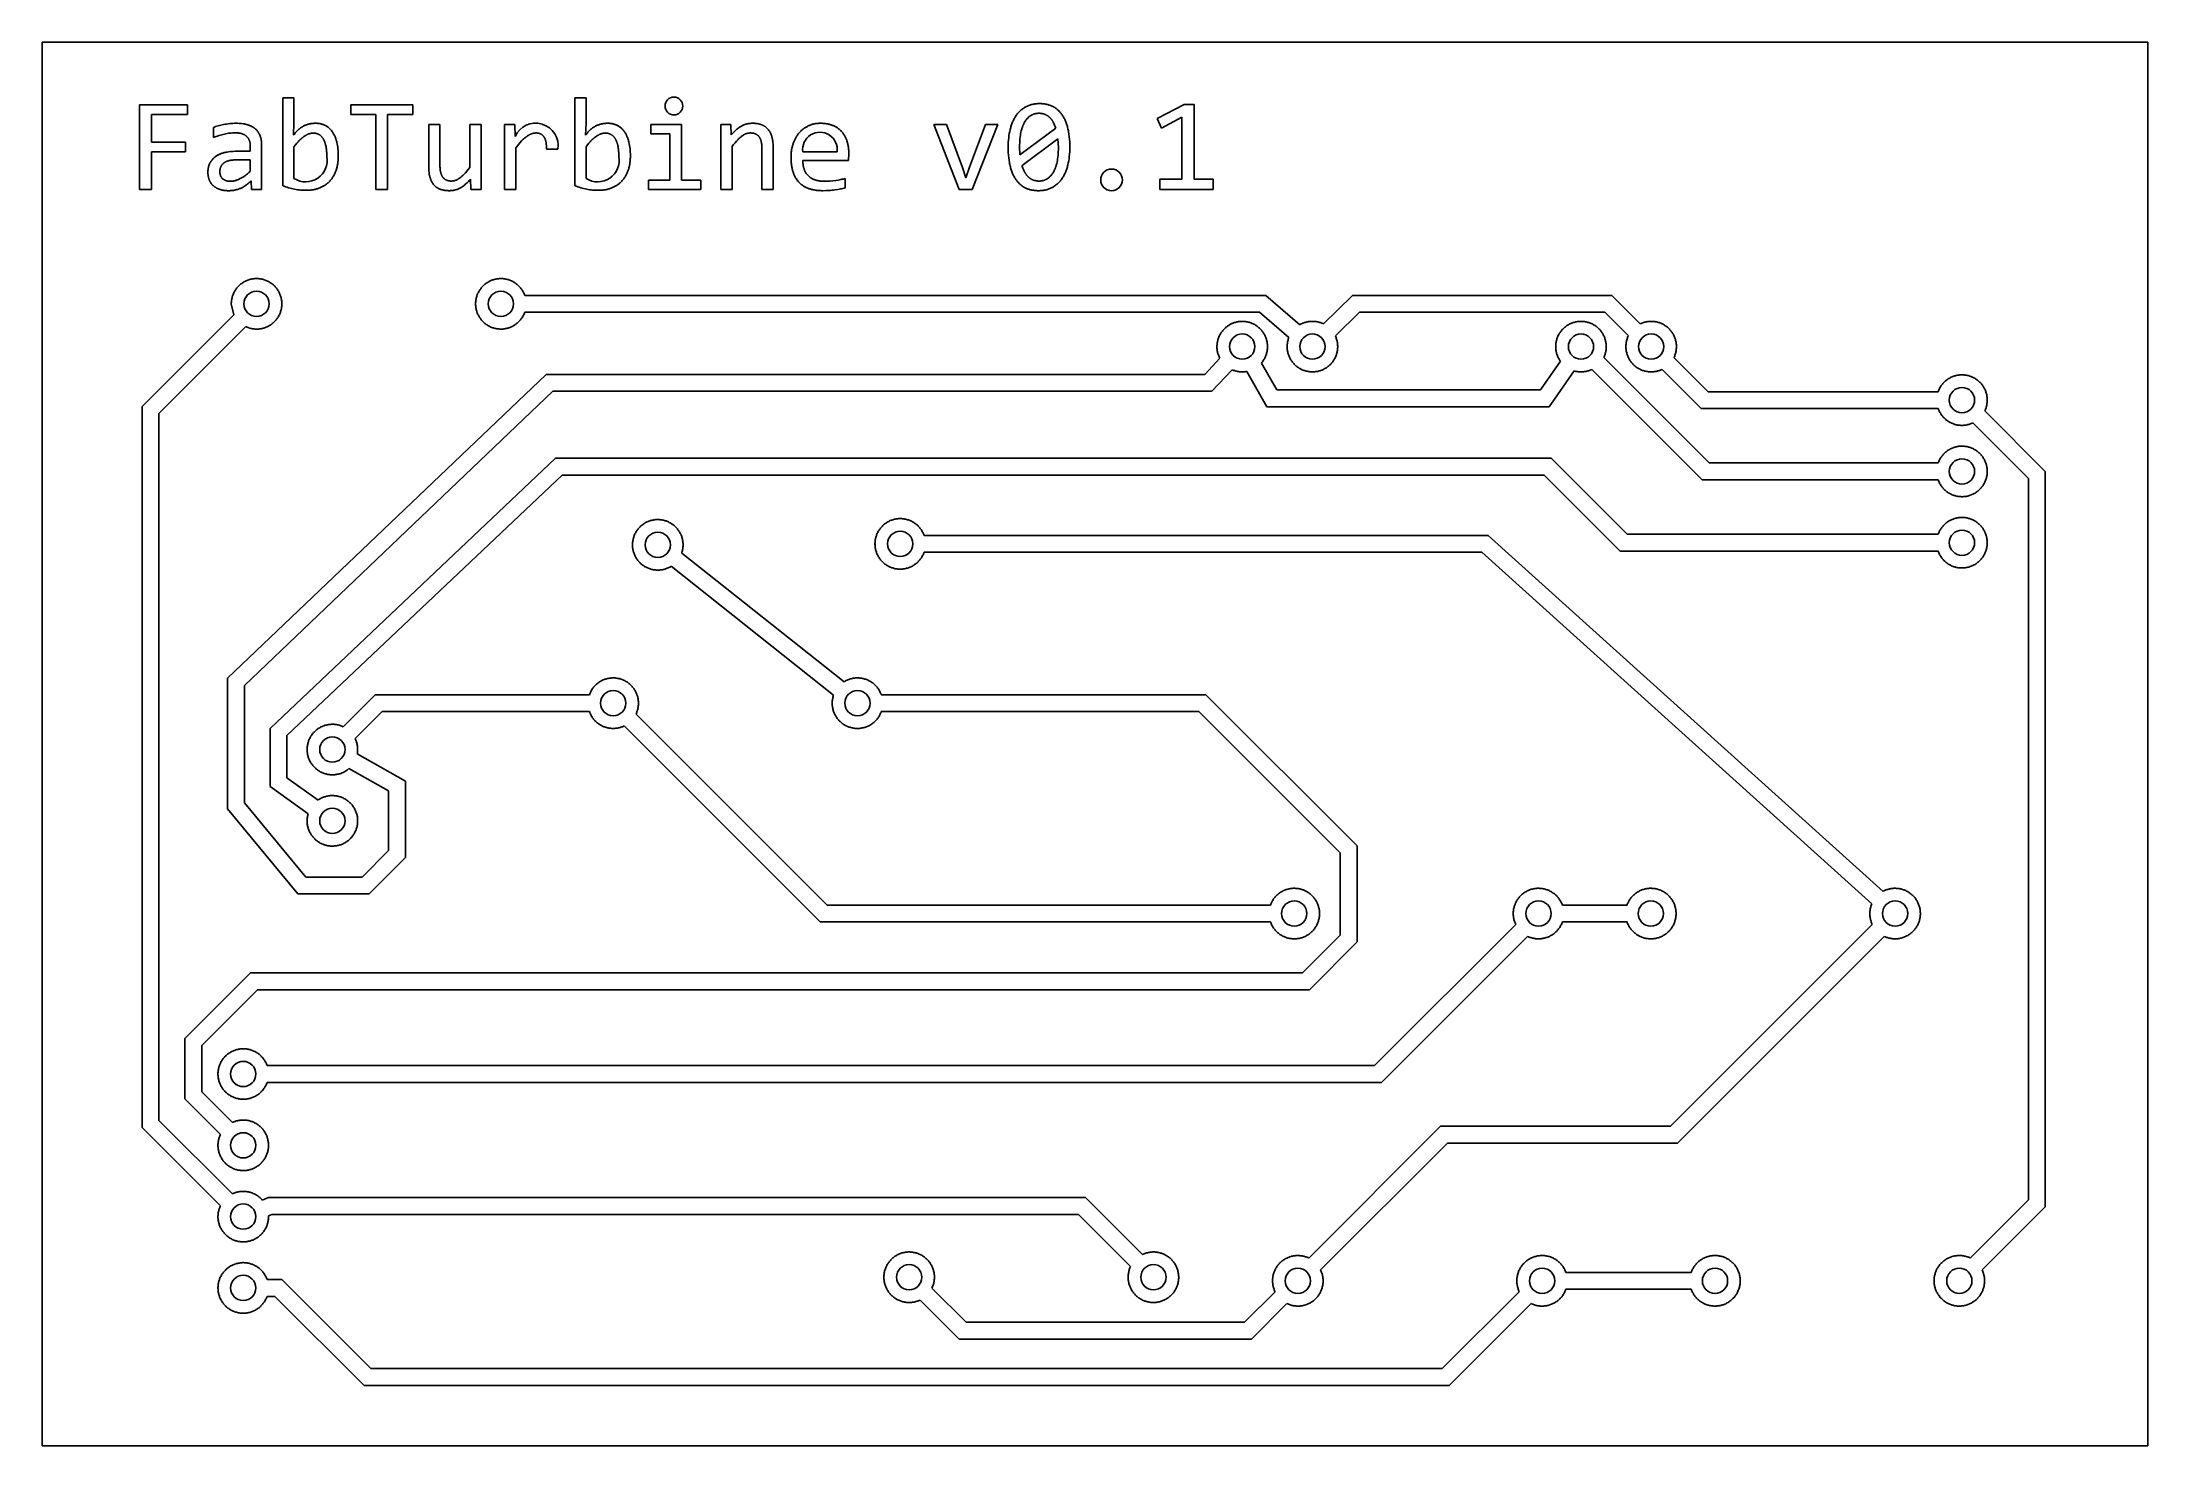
# Model space of a CAD drawing. Extents: x 77.4 to 152.4, y 0 to 50.
import ezdxf

# ---------------------------------------------------------------- set-up
doc = ezdxf.new("R2010")
doc.units = 0
doc.layers.add('DEFAULT', color=7, linetype='CONTINUOUS')

msp = doc.modelspace()

# ---------------------------------------------------------------- linework, layer by layer
at = {"layer": 'DEFAULT'}
for p, q in [((77.378, 0), (77.378, 50)), ((77.378, 50), (152.378, 50)), ((152.378, 50), (152.378, 0)), ((86.348, 48.013), (85.946, 48.013)), ((85.946, 48.013), (85.946, 44.886)), ((86.348, 47.114), (86.348, 48.013)), ((96.75, 48.013), (96.349, 48.013)), ((96.349, 48.013), (96.349, 44.886)), ((96.75, 47.114), (96.75, 48.013)), ((82.551, 47.768), (80.848, 47.768)), ((80.848, 47.768), (80.848, 44.749)), ((81.269, 46.438), (81.269, 47.417)), ((81.269, 47.417), (82.551, 47.417)), ((82.551, 47.417), (82.551, 47.768)), ((90.579, 47.768), (88.376, 47.768)), ((88.376, 47.768), (88.376, 47.417)), ((88.376, 47.417), (89.269, 47.417)), ((89.269, 47.417), (89.269, 44.749)), ((89.685, 44.749), (89.685, 47.417)), ((89.685, 47.417), (90.579, 47.417)), ((90.579, 47.417), (90.579, 47.768)), ((112.001, 47.274), (111.986, 47.245)), ((112.017, 47.302), (112.001, 47.274)), ((112.033, 47.329), (112.017, 47.302)), ((112.05, 47.355), (112.033, 47.329)), ((112.067, 47.381), (112.05, 47.355)), ((112.085, 47.406), (112.067, 47.381)), ((112.103, 47.431), (112.085, 47.406)), ((112.122, 47.455), (112.103, 47.431)), ((112.141, 47.478), (112.122, 47.455)), ((112.161, 47.5), (112.141, 47.478)), ((112.182, 47.521), (112.161, 47.5)), ((112.203, 47.542), (112.182, 47.521)), ((112.224, 47.562), (112.203, 47.542)), ((112.246, 47.582), (112.224, 47.562)), ((112.269, 47.601), (112.246, 47.582)), ((112.292, 47.619), (112.269, 47.601)), ((112.316, 47.636), (112.292, 47.619)), ((112.341, 47.652), (112.316, 47.636)), ((112.365, 47.668), (112.341, 47.652)), ((112.391, 47.683), (112.365, 47.668)), ((112.417, 47.698), (112.391, 47.683)), ((112.443, 47.711), (112.417, 47.698)), ((112.453, 47.265), (112.44, 47.249)), ((112.471, 47.724), (112.443, 47.711)), ((112.466, 47.28), (112.453, 47.265)), ((112.48, 47.294), (112.466, 47.28)), ((112.498, 47.736), (112.471, 47.724)), ((112.493, 47.308), (112.48, 47.294)), ((112.507, 47.321), (112.493, 47.308)), ((112.526, 47.747), (112.498, 47.736)), ((112.522, 47.334), (112.507, 47.321)), ((112.537, 47.346), (112.522, 47.334)), ((112.555, 47.757), (112.526, 47.747)), ((112.552, 47.358), (112.537, 47.346)), ((112.567, 47.369), (112.552, 47.358)), ((112.584, 47.766), (112.555, 47.757)), ((112.582, 47.379), (112.567, 47.369)), ((112.59, 47.384), (112.582, 47.379)), ((112.614, 47.774), (112.584, 47.766)), ((112.598, 47.389), (112.59, 47.384)), ((112.614, 47.398), (112.598, 47.389)), ((112.644, 47.782), (112.614, 47.774)), ((112.631, 47.407), (112.614, 47.398)), ((112.647, 47.415), (112.631, 47.407)), ((112.675, 47.788), (112.644, 47.782)), ((112.664, 47.423), (112.647, 47.415)), ((112.681, 47.429), (112.664, 47.423)), ((112.707, 47.794), (112.675, 47.788)), ((112.698, 47.436), (112.681, 47.429)), ((112.716, 47.441), (112.698, 47.436)), ((112.739, 47.799), (112.707, 47.794)), ((112.734, 47.446), (112.716, 47.441)), ((112.752, 47.451), (112.734, 47.446)), ((112.771, 47.803), (112.739, 47.799)), ((112.77, 47.455), (112.752, 47.451)), ((112.788, 47.458), (112.77, 47.455)), ((112.804, 47.806), (112.771, 47.803)), ((112.807, 47.461), (112.788, 47.458)), ((112.838, 47.808), (112.804, 47.806)), ((112.826, 47.463), (112.807, 47.461)), ((112.845, 47.464), (112.826, 47.463)), ((112.872, 47.809), (112.838, 47.808)), ((112.864, 47.465), (112.845, 47.464)), ((112.883, 47.465), (112.864, 47.465)), ((112.907, 47.81), (112.872, 47.809)), ((112.898, 47.465), (112.883, 47.465)), ((112.913, 47.465), (112.898, 47.465)), ((112.937, 47.809), (112.907, 47.81)), ((112.927, 47.464), (112.913, 47.465)), ((112.941, 47.463), (112.927, 47.464)), ((112.967, 47.808), (112.937, 47.809)), ((112.955, 47.462), (112.941, 47.463)), ((112.969, 47.46), (112.955, 47.462)), ((112.996, 47.806), (112.967, 47.808)), ((112.982, 47.458), (112.969, 47.46)), ((112.995, 47.456), (112.982, 47.458)), ((113.009, 47.453), (112.995, 47.456)), ((113.025, 47.804), (112.996, 47.806)), ((113.022, 47.45), (113.009, 47.453)), ((113.035, 47.447), (113.022, 47.45)), ((113.054, 47.801), (113.025, 47.804)), ((113.047, 47.443), (113.035, 47.447)), ((113.06, 47.44), (113.047, 47.443)), ((113.082, 47.797), (113.054, 47.801)), ((113.072, 47.435), (113.06, 47.44)), ((113.084, 47.431), (113.072, 47.435)), ((113.11, 47.792), (113.082, 47.797)), ((113.096, 47.426), (113.084, 47.431)), ((113.108, 47.421), (113.096, 47.426)), ((113.119, 47.416), (113.108, 47.421)), ((113.138, 47.787), (113.11, 47.792)), ((113.131, 47.41), (113.119, 47.416)), ((113.142, 47.405), (113.131, 47.41)), ((113.166, 47.781), (113.138, 47.787)), ((113.153, 47.399), (113.142, 47.405)), ((113.164, 47.392), (113.153, 47.399)), ((113.175, 47.386), (113.164, 47.392)), ((113.193, 47.774), (113.166, 47.781)), ((113.185, 47.379), (113.175, 47.386)), ((113.196, 47.372), (113.185, 47.379)), ((113.219, 47.766), (113.193, 47.774)), ((113.206, 47.365), (113.196, 47.372)), ((113.216, 47.357), (113.206, 47.365)), ((113.226, 47.35), (113.216, 47.357)), ((113.246, 47.758), (113.219, 47.766)), ((113.236, 47.342), (113.226, 47.35)), ((113.246, 47.334), (113.236, 47.342)), ((113.272, 47.749), (113.246, 47.758)), ((113.255, 47.325), (113.246, 47.334)), ((113.265, 47.316), (113.255, 47.325)), ((113.274, 47.308), (113.265, 47.316)), ((113.297, 47.74), (113.272, 47.749)), ((113.283, 47.298), (113.274, 47.308)), ((113.292, 47.289), (113.283, 47.298)), ((113.3, 47.28), (113.292, 47.289)), ((113.323, 47.729), (113.297, 47.74)), ((113.309, 47.27), (113.3, 47.28)), ((113.317, 47.26), (113.309, 47.27)), ((113.325, 47.25), (113.317, 47.26)), ((113.348, 47.718), (113.323, 47.729)), ((113.372, 47.707), (113.348, 47.718)), ((113.396, 47.694), (113.372, 47.707)), ((113.42, 47.681), (113.396, 47.694)), ((113.443, 47.667), (113.42, 47.681)), ((113.466, 47.652), (113.443, 47.667)), ((113.489, 47.636), (113.466, 47.652)), ((113.51, 47.62), (113.489, 47.636)), ((113.532, 47.602), (113.51, 47.62)), ((113.553, 47.584), (113.532, 47.602)), ((113.573, 47.566), (113.553, 47.584)), ((113.594, 47.546), (113.573, 47.566)), ((113.613, 47.526), (113.594, 47.546)), ((113.632, 47.505), (113.613, 47.526)), ((113.651, 47.483), (113.632, 47.505)), ((113.669, 47.46), (113.651, 47.483)), ((113.687, 47.437), (113.669, 47.46)), ((113.705, 47.412), (113.687, 47.437)), ((113.721, 47.387), (113.705, 47.412)), ((113.738, 47.361), (113.721, 47.387)), ((113.754, 47.335), (113.738, 47.361)), ((113.769, 47.307), (113.754, 47.335)), ((113.784, 47.279), (113.769, 47.307)), ((113.798, 47.25), (113.784, 47.279)), ((113.812, 47.22), (113.798, 47.25)), ((118.057, 47.782), (117.096, 47.276)), ((117.096, 47.276), (117.244, 46.934)), ((117.244, 46.934), (117.967, 47.327)), ((117.967, 47.327), (117.967, 45.123)), ((118.413, 47.782), (118.057, 47.782)), ((118.413, 45.123), (118.413, 47.782)), ((83.516, 46.976), (83.477, 46.962)), ((83.477, 46.962), (83.477, 46.599)), ((83.477, 46.599), (83.578, 46.637)), ((83.557, 46.989), (83.516, 46.976)), ((83.646, 47.016), (83.557, 46.989)), ((83.578, 46.637), (83.627, 46.655)), ((83.627, 46.655), (83.677, 46.671)), ((83.694, 47.029), (83.646, 47.016)), ((83.677, 46.671), (83.726, 46.686)), ((83.743, 47.041), (83.694, 47.029)), ((83.726, 46.686), (83.774, 46.7)), ((83.793, 47.053), (83.743, 47.041)), ((83.774, 46.7), (83.823, 46.712)), ((83.844, 47.064), (83.793, 47.053)), ((83.823, 46.712), (83.871, 46.724)), ((83.896, 47.073), (83.844, 47.064)), ((83.871, 46.724), (83.918, 46.734)), ((83.95, 47.082), (83.896, 47.073)), ((83.918, 46.734), (83.966, 46.743)), ((84.005, 47.09), (83.95, 47.082)), ((83.966, 46.743), (84.014, 46.751)), ((84.061, 47.097), (84.005, 47.09)), ((84.014, 46.751), (84.062, 46.757)), ((84.118, 47.103), (84.061, 47.097)), ((84.062, 46.757), (84.111, 46.762)), ((84.111, 46.762), (84.16, 46.765)), ((84.175, 47.107), (84.118, 47.103)), ((84.16, 46.765), (84.208, 46.767)), ((84.232, 47.109), (84.175, 47.107)), ((84.208, 46.767), (84.257, 46.768)), ((84.29, 47.11), (84.232, 47.109)), ((84.257, 46.768), (84.291, 46.767)), ((84.342, 47.109), (84.29, 47.11)), ((84.291, 46.767), (84.323, 46.766)), ((84.323, 46.766), (84.354, 46.764)), ((84.392, 47.107), (84.342, 47.109)), ((84.354, 46.764), (84.369, 46.762)), ((84.369, 46.762), (84.384, 46.76)), ((84.384, 46.76), (84.398, 46.758)), ((84.441, 47.103), (84.392, 47.107)), ((84.398, 46.758), (84.413, 46.756)), ((84.413, 46.756), (84.427, 46.753)), ((84.427, 46.753), (84.441, 46.751)), ((84.489, 47.098), (84.441, 47.103)), ((84.441, 46.751), (84.454, 46.748)), ((84.454, 46.748), (84.467, 46.744)), ((84.467, 46.744), (84.48, 46.741)), ((84.48, 46.741), (84.493, 46.737)), ((84.536, 47.092), (84.489, 47.098)), ((84.493, 46.737), (84.505, 46.733)), ((84.505, 46.733), (84.518, 46.729)), ((84.518, 46.729), (84.529, 46.724)), ((84.529, 46.724), (84.541, 46.72)), ((84.559, 47.088), (84.536, 47.092)), ((84.541, 46.72), (84.552, 46.715)), ((84.552, 46.715), (84.563, 46.71)), ((84.582, 47.084), (84.559, 47.088)), ((84.563, 46.71), (84.574, 46.704)), ((84.574, 46.704), (84.585, 46.698)), ((84.604, 47.079), (84.582, 47.084)), ((84.585, 46.698), (84.595, 46.692)), ((84.595, 46.692), (84.605, 46.686)), ((84.626, 47.074), (84.604, 47.079)), ((84.605, 46.686), (84.615, 46.68)), ((84.615, 46.68), (84.624, 46.673)), ((84.624, 46.673), (84.633, 46.666)), ((84.647, 47.069), (84.626, 47.074)), ((84.633, 46.666), (84.642, 46.659)), ((84.642, 46.659), (84.651, 46.652)), ((84.668, 47.064), (84.647, 47.069)), ((84.651, 46.652), (84.659, 46.644)), ((84.659, 46.644), (84.667, 46.637)), ((84.667, 46.637), (84.675, 46.629)), ((84.689, 47.058), (84.668, 47.064)), ((84.675, 46.629), (84.683, 46.62)), ((84.683, 46.62), (84.69, 46.612)), ((84.71, 47.051), (84.689, 47.058)), ((84.69, 46.612), (84.697, 46.604)), ((84.697, 46.604), (84.704, 46.595)), ((84.704, 46.595), (84.711, 46.586)), ((84.73, 47.045), (84.71, 47.051)), ((84.711, 46.586), (84.717, 46.577)), ((84.717, 46.577), (84.723, 46.568)), ((84.723, 46.568), (84.729, 46.559)), ((84.729, 46.559), (84.734, 46.55)), ((84.75, 47.037), (84.73, 47.045)), ((84.734, 46.55), (84.739, 46.54)), ((84.739, 46.54), (84.744, 46.53)), ((84.744, 46.53), (84.749, 46.521)), ((84.749, 46.521), (84.754, 46.51)), ((84.769, 47.03), (84.75, 47.037)), ((84.754, 46.51), (84.758, 46.5)), ((84.758, 46.5), (84.762, 46.49)), ((84.788, 47.022), (84.769, 47.03)), ((84.806, 47.014), (84.788, 47.022)), ((84.824, 47.005), (84.806, 47.014)), ((84.842, 46.996), (84.824, 47.005)), ((84.859, 46.987), (84.842, 46.996)), ((84.876, 46.977), (84.859, 46.987)), ((84.892, 46.967), (84.876, 46.977)), ((84.908, 46.956), (84.892, 46.967)), ((84.924, 46.946), (84.908, 46.956)), ((84.939, 46.934), (84.924, 46.946)), ((84.954, 46.923), (84.939, 46.934)), ((84.968, 46.911), (84.954, 46.923)), ((84.982, 46.898), (84.968, 46.911)), ((84.996, 46.885), (84.982, 46.898)), ((85.009, 46.872), (84.996, 46.885)), ((85.021, 46.859), (85.009, 46.872)), ((85.034, 46.845), (85.021, 46.859)), ((85.045, 46.831), (85.034, 46.845)), ((85.057, 46.816), (85.045, 46.831)), ((85.068, 46.801), (85.057, 46.816)), ((85.078, 46.785), (85.068, 46.801)), ((85.088, 46.77), (85.078, 46.785)), ((85.098, 46.753), (85.088, 46.77)), ((85.107, 46.737), (85.098, 46.753)), ((85.116, 46.72), (85.107, 46.737)), ((85.125, 46.702), (85.116, 46.72)), ((85.133, 46.685), (85.125, 46.702)), ((85.14, 46.667), (85.133, 46.685)), ((85.147, 46.648), (85.14, 46.667)), ((85.154, 46.629), (85.147, 46.648)), ((85.16, 46.61), (85.154, 46.629)), ((85.166, 46.59), (85.16, 46.61)), ((85.171, 46.57), (85.166, 46.59)), ((85.175, 46.55), (85.171, 46.57)), ((85.18, 46.529), (85.175, 46.55)), ((85.183, 46.508), (85.18, 46.529)), ((85.186, 46.486), (85.183, 46.508)), ((86.329, 46.685), (86.348, 47.114)), ((86.351, 46.713), (86.329, 46.685)), ((86.373, 46.741), (86.351, 46.713)), ((86.395, 46.767), (86.373, 46.741)), ((86.417, 46.793), (86.395, 46.767)), ((86.44, 46.817), (86.417, 46.793)), ((86.462, 46.84), (86.44, 46.817)), ((86.485, 46.863), (86.462, 46.84)), ((86.508, 46.884), (86.485, 46.863)), ((86.532, 46.904), (86.508, 46.884)), ((86.547, 46.503), (86.524, 46.479)), ((86.555, 46.923), (86.532, 46.904)), ((86.571, 46.526), (86.547, 46.503)), ((86.579, 46.941), (86.555, 46.923)), ((86.594, 46.548), (86.571, 46.526)), ((86.603, 46.957), (86.579, 46.941)), ((86.616, 46.568), (86.594, 46.548)), ((86.627, 46.973), (86.603, 46.957)), ((86.639, 46.588), (86.616, 46.568)), ((86.639, 46.981), (86.627, 46.973)), ((86.651, 46.988), (86.639, 46.981)), ((86.661, 46.606), (86.639, 46.588)), ((86.663, 46.995), (86.651, 46.988)), ((86.683, 46.623), (86.661, 46.606)), ((86.675, 47.001), (86.663, 46.995)), ((86.688, 47.008), (86.675, 47.001)), ((86.704, 46.639), (86.683, 46.623)), ((86.7, 47.014), (86.688, 47.008)), ((86.725, 47.026), (86.7, 47.014)), ((86.725, 46.654), (86.704, 46.639)), ((86.75, 47.036), (86.725, 47.026)), ((86.746, 46.667), (86.725, 46.654)), ((86.767, 46.68), (86.746, 46.667)), ((86.775, 47.046), (86.75, 47.036)), ((86.788, 46.691), (86.767, 46.68)), ((86.8, 47.056), (86.775, 47.046)), ((86.798, 46.697), (86.788, 46.691)), ((86.808, 46.702), (86.798, 46.697)), ((86.826, 47.064), (86.8, 47.056)), ((86.818, 46.707), (86.808, 46.702)), ((86.828, 46.712), (86.818, 46.707)), ((86.852, 47.072), (86.826, 47.064)), ((86.838, 46.716), (86.828, 46.712)), ((86.848, 46.72), (86.838, 46.716)), ((86.858, 46.724), (86.848, 46.72)), ((86.878, 47.079), (86.852, 47.072)), ((86.868, 46.728), (86.858, 46.724)), ((86.878, 46.731), (86.868, 46.728)), ((86.905, 47.086), (86.878, 47.079)), ((86.888, 46.734), (86.878, 46.731)), ((86.908, 46.74), (86.888, 46.734)), ((86.931, 47.091), (86.905, 47.086)), ((86.917, 46.743), (86.908, 46.74)), ((86.927, 46.745), (86.917, 46.743)), ((86.937, 46.747), (86.927, 46.745)), ((86.958, 47.096), (86.931, 47.091)), ((86.947, 46.749), (86.937, 46.747)), ((86.956, 46.751), (86.947, 46.749)), ((86.966, 46.753), (86.956, 46.751)), ((86.985, 47.1), (86.958, 47.096)), ((86.976, 46.754), (86.966, 46.753)), ((86.985, 46.755), (86.976, 46.754)), ((87.012, 47.104), (86.985, 47.1)), ((86.995, 46.756), (86.985, 46.755)), ((87.005, 46.757), (86.995, 46.756)), ((87.014, 46.758), (87.005, 46.757)), ((87.04, 47.106), (87.012, 47.104)), ((87.024, 46.758), (87.014, 46.758)), ((87.033, 46.759), (87.024, 46.758)), ((87.043, 46.759), (87.033, 46.759)), ((87.068, 47.108), (87.04, 47.106)), ((87.058, 46.758), (87.043, 46.759)), ((87.073, 46.758), (87.058, 46.758)), ((87.095, 47.109), (87.068, 47.108)), ((87.088, 46.757), (87.073, 46.758)), ((87.103, 46.755), (87.088, 46.757)), ((87.124, 47.11), (87.095, 47.109)), ((87.11, 46.754), (87.103, 46.755)), ((87.117, 46.753), (87.11, 46.754)), ((87.124, 46.751), (87.117, 46.753)), ((87.148, 47.109), (87.124, 47.11)), ((87.132, 46.75), (87.124, 46.751)), ((87.138, 46.749), (87.132, 46.75)), ((87.145, 46.747), (87.138, 46.749)), ((87.152, 46.745), (87.145, 46.747)), ((87.173, 47.108), (87.148, 47.109)), ((87.159, 46.743), (87.152, 46.745)), ((87.166, 46.741), (87.159, 46.743)), ((87.172, 46.739), (87.166, 46.741)), ((87.179, 46.737), (87.172, 46.739)), ((87.196, 47.107), (87.173, 47.108)), ((87.185, 46.735), (87.179, 46.737)), ((87.192, 46.732), (87.185, 46.735)), ((87.198, 46.73), (87.192, 46.732)), ((87.22, 47.105), (87.196, 47.107)), ((87.204, 46.727), (87.198, 46.73)), ((87.21, 46.724), (87.204, 46.727)), ((87.217, 46.721), (87.21, 46.724)), ((87.223, 46.718), (87.217, 46.721)), ((87.243, 47.102), (87.22, 47.105)), ((87.229, 46.715), (87.223, 46.718)), ((87.235, 46.712), (87.229, 46.715)), ((87.24, 46.708), (87.235, 46.712)), ((87.246, 46.705), (87.24, 46.708)), ((87.266, 47.098), (87.243, 47.102)), ((87.252, 46.701), (87.246, 46.705)), ((87.258, 46.697), (87.252, 46.701)), ((87.269, 46.69), (87.258, 46.697)), ((87.288, 47.094), (87.266, 47.098)), ((87.28, 46.681), (87.269, 46.69)), ((87.29, 46.673), (87.28, 46.681)), ((87.31, 47.089), (87.288, 47.094)), ((87.301, 46.664), (87.29, 46.673)), ((87.311, 46.655), (87.301, 46.664)), ((87.332, 47.083), (87.31, 47.089)), ((87.321, 46.645), (87.311, 46.655)), ((87.33, 46.635), (87.321, 46.645)), ((87.34, 46.624), (87.33, 46.635)), ((87.353, 47.077), (87.332, 47.083)), ((87.349, 46.614), (87.34, 46.624)), ((87.358, 46.602), (87.349, 46.614)), ((87.374, 47.07), (87.353, 47.077)), ((87.366, 46.591), (87.358, 46.602)), ((87.375, 46.579), (87.366, 46.591)), ((87.394, 47.063), (87.374, 47.07)), ((87.383, 46.567), (87.375, 46.579)), ((87.391, 46.554), (87.383, 46.567)), ((87.398, 46.541), (87.391, 46.554)), ((87.414, 47.055), (87.394, 47.063)), ((87.405, 46.528), (87.398, 46.541)), ((87.413, 46.514), (87.405, 46.528)), ((87.419, 46.5), (87.413, 46.514)), ((87.434, 47.046), (87.414, 47.055)), ((87.453, 47.037), (87.434, 47.046)), ((87.463, 47.032), (87.453, 47.037)), ((87.472, 47.027), (87.463, 47.032)), ((87.491, 47.016), (87.472, 47.027)), ((87.509, 47.005), (87.491, 47.016)), ((87.527, 46.993), (87.509, 47.005)), ((87.544, 46.981), (87.527, 46.993)), ((87.562, 46.968), (87.544, 46.981)), ((87.578, 46.955), (87.562, 46.968)), ((87.595, 46.941), (87.578, 46.955)), ((87.61, 46.926), (87.595, 46.941)), ((87.626, 46.912), (87.61, 46.926)), ((87.641, 46.896), (87.626, 46.912)), ((87.656, 46.88), (87.641, 46.896)), ((87.67, 46.864), (87.656, 46.88)), ((87.684, 46.847), (87.67, 46.864)), ((87.698, 46.829), (87.684, 46.847)), ((87.711, 46.811), (87.698, 46.829)), ((87.724, 46.792), (87.711, 46.811)), ((87.737, 46.773), (87.724, 46.792)), ((87.749, 46.753), (87.737, 46.773)), ((87.761, 46.733), (87.749, 46.753)), ((87.772, 46.713), (87.761, 46.733)), ((87.783, 46.692), (87.772, 46.713)), ((87.793, 46.67), (87.783, 46.692)), ((87.803, 46.648), (87.793, 46.67)), ((87.813, 46.625), (87.803, 46.648)), ((87.822, 46.602), (87.813, 46.625)), ((87.831, 46.579), (87.822, 46.602)), ((87.84, 46.555), (87.831, 46.579)), ((87.848, 46.53), (87.84, 46.555)), ((87.856, 46.505), (87.848, 46.53)), ((87.863, 46.48), (87.856, 46.505)), ((91.549, 47.068), (91.147, 47.068)), ((91.147, 47.068), (91.147, 45.553)), ((91.549, 45.585), (91.549, 47.068)), ((93.011, 47.068), (92.609, 47.068)), ((92.609, 47.068), (92.609, 45.53)), ((93.011, 44.749), (93.011, 47.068)), ((94.21, 47.068), (93.843, 47.068)), ((93.843, 47.068), (93.843, 44.749)), ((94.221, 46.641), (94.21, 47.068)), ((94.457, 46.479), (94.505, 46.527)), ((94.505, 46.527), (94.528, 46.549)), ((94.528, 46.549), (94.551, 46.57)), ((94.551, 46.57), (94.574, 46.589)), ((94.574, 46.589), (94.597, 46.608)), ((94.597, 46.608), (94.619, 46.626)), ((94.619, 46.626), (94.641, 46.642)), ((94.641, 46.642), (94.662, 46.657)), ((94.662, 46.657), (94.684, 46.672)), ((94.684, 46.672), (94.705, 46.685)), ((94.705, 46.685), (94.715, 46.691)), ((94.715, 46.691), (94.726, 46.697)), ((94.726, 46.697), (94.736, 46.703)), ((94.736, 46.703), (94.747, 46.708)), ((94.747, 46.708), (94.757, 46.713)), ((94.757, 46.713), (94.768, 46.718)), ((94.768, 46.718), (94.778, 46.722)), ((94.778, 46.722), (94.789, 46.727)), ((94.789, 46.727), (94.799, 46.731)), ((94.799, 46.731), (94.809, 46.734)), ((94.809, 46.734), (94.819, 46.738)), ((94.819, 46.738), (94.83, 46.741)), ((94.83, 46.741), (94.84, 46.744)), ((94.84, 46.744), (94.85, 46.747)), ((94.85, 46.747), (94.86, 46.75)), ((94.86, 46.75), (94.87, 46.752)), ((94.87, 46.752), (94.881, 46.754)), ((94.881, 46.754), (94.891, 46.756)), ((94.891, 46.756), (94.901, 46.758)), ((94.901, 46.758), (94.911, 46.759)), ((94.911, 46.759), (94.921, 46.76)), ((94.921, 46.76), (94.931, 46.761)), ((94.931, 46.761), (94.942, 46.762)), ((94.942, 46.762), (94.952, 46.763)), ((94.952, 46.763), (94.962, 46.763)), ((94.962, 46.763), (94.972, 46.763)), ((94.972, 46.763), (94.983, 46.763)), ((94.983, 46.763), (94.995, 46.763)), ((94.995, 46.763), (95.006, 46.762)), ((95.006, 46.762), (95.017, 46.761)), ((95.017, 46.761), (95.028, 46.76)), ((95.028, 46.76), (95.038, 46.758)), ((95.038, 46.758), (95.049, 46.757)), ((95.049, 46.757), (95.059, 46.755)), ((95.059, 46.755), (95.069, 46.752)), ((95.069, 46.752), (95.079, 46.75)), ((95.079, 46.75), (95.088, 46.747)), ((95.088, 46.747), (95.098, 46.744)), ((95.098, 46.744), (95.107, 46.741)), ((95.107, 46.741), (95.117, 46.737)), ((95.117, 46.737), (95.126, 46.733)), ((95.126, 46.733), (95.134, 46.729)), ((95.134, 46.729), (95.143, 46.725)), ((95.143, 46.725), (95.152, 46.72)), ((95.152, 46.72), (95.16, 46.715)), ((95.16, 46.715), (95.168, 46.71)), ((95.168, 46.71), (95.176, 46.704)), ((95.176, 46.704), (95.184, 46.698)), ((95.184, 46.698), (95.192, 46.692)), ((95.192, 46.692), (95.199, 46.686)), ((95.199, 46.686), (95.206, 46.679)), ((95.206, 46.679), (95.214, 46.673)), ((95.214, 46.673), (95.22, 46.665)), ((95.22, 46.665), (95.227, 46.658)), ((95.227, 46.658), (95.234, 46.65)), ((95.234, 46.65), (95.24, 46.643)), ((95.24, 46.643), (95.246, 46.634)), ((95.246, 46.634), (95.253, 46.626)), ((95.253, 46.626), (95.258, 46.617)), ((95.258, 46.617), (95.264, 46.608)), ((95.264, 46.608), (95.27, 46.599)), ((95.27, 46.599), (95.275, 46.589)), ((95.275, 46.589), (95.28, 46.579)), ((95.28, 46.579), (95.285, 46.568)), ((95.285, 46.568), (95.29, 46.558)), ((95.29, 46.558), (95.294, 46.547)), ((95.294, 46.547), (95.298, 46.535)), ((95.298, 46.535), (95.302, 46.524)), ((95.302, 46.524), (95.306, 46.512)), ((95.306, 46.512), (95.31, 46.499)), ((96.732, 46.685), (96.75, 47.114)), ((96.754, 46.713), (96.732, 46.685)), ((96.776, 46.741), (96.754, 46.713)), ((96.798, 46.767), (96.776, 46.741)), ((96.82, 46.793), (96.798, 46.767)), ((96.843, 46.817), (96.82, 46.793)), ((96.865, 46.84), (96.843, 46.817)), ((96.888, 46.863), (96.865, 46.84)), ((96.911, 46.884), (96.888, 46.863)), ((96.934, 46.904), (96.911, 46.884)), ((96.95, 46.503), (96.927, 46.479)), ((96.958, 46.923), (96.934, 46.904)), ((96.973, 46.526), (96.95, 46.503)), ((96.982, 46.941), (96.958, 46.923)), ((96.996, 46.548), (96.973, 46.526)), ((97.005, 46.957), (96.982, 46.941)), ((97.019, 46.568), (96.996, 46.548)), ((97.029, 46.973), (97.005, 46.957)), ((97.041, 46.588), (97.019, 46.568)), ((97.042, 46.981), (97.029, 46.973)), ((97.064, 46.606), (97.041, 46.588)), ((97.054, 46.988), (97.042, 46.981)), ((97.066, 46.995), (97.054, 46.988)), ((97.085, 46.623), (97.064, 46.606)), ((97.078, 47.001), (97.066, 46.995)), ((97.09, 47.008), (97.078, 47.001)), ((97.107, 46.639), (97.085, 46.623)), ((97.103, 47.014), (97.09, 47.008)), ((97.127, 47.026), (97.103, 47.014)), ((97.128, 46.654), (97.107, 46.639)), ((97.152, 47.036), (97.127, 47.026)), ((97.149, 46.667), (97.128, 46.654)), ((97.17, 46.68), (97.149, 46.667)), ((97.178, 47.046), (97.152, 47.036)), ((97.19, 46.691), (97.17, 46.68)), ((97.203, 47.056), (97.178, 47.046)), ((97.201, 46.697), (97.19, 46.691)), ((97.211, 46.702), (97.201, 46.697)), ((97.229, 47.064), (97.203, 47.056)), ((97.221, 46.707), (97.211, 46.702)), ((97.231, 46.712), (97.221, 46.707)), ((97.255, 47.072), (97.229, 47.064)), ((97.241, 46.716), (97.231, 46.712)), ((97.251, 46.72), (97.241, 46.716)), ((97.261, 46.724), (97.251, 46.72)), ((97.281, 47.079), (97.255, 47.072)), ((97.271, 46.728), (97.261, 46.724)), ((97.281, 46.731), (97.271, 46.728)), ((97.307, 47.086), (97.281, 47.079)), ((97.291, 46.734), (97.281, 46.731)), ((97.31, 46.74), (97.291, 46.734)), ((97.334, 47.091), (97.307, 47.086)), ((97.32, 46.743), (97.31, 46.74)), ((97.33, 46.745), (97.32, 46.743)), ((97.34, 46.747), (97.33, 46.745)), ((97.361, 47.096), (97.334, 47.091)), ((97.349, 46.749), (97.34, 46.747)), ((97.359, 46.751), (97.349, 46.749)), ((97.369, 46.753), (97.359, 46.751)), ((97.388, 47.1), (97.361, 47.096)), ((97.378, 46.754), (97.369, 46.753)), ((97.388, 46.755), (97.378, 46.754)), ((97.415, 47.104), (97.388, 47.1)), ((97.398, 46.756), (97.388, 46.755)), ((97.407, 46.757), (97.398, 46.756)), ((97.417, 46.758), (97.407, 46.757)), ((97.443, 47.106), (97.415, 47.104)), ((97.427, 46.758), (97.417, 46.758)), ((97.436, 46.759), (97.427, 46.758)), ((97.446, 46.759), (97.436, 46.759)), ((97.47, 47.108), (97.443, 47.106)), ((97.461, 46.758), (97.446, 46.759)), ((97.476, 46.758), (97.461, 46.758)), ((97.498, 47.109), (97.47, 47.108)), ((97.491, 46.757), (97.476, 46.758)), ((97.506, 46.755), (97.491, 46.757)), ((97.526, 47.11), (97.498, 47.109)), ((97.513, 46.754), (97.506, 46.755)), ((97.52, 46.753), (97.513, 46.754)), ((97.527, 46.751), (97.52, 46.753)), ((97.551, 47.109), (97.526, 47.11)), ((97.534, 46.75), (97.527, 46.751)), ((97.541, 46.749), (97.534, 46.75)), ((97.548, 46.747), (97.541, 46.749)), ((97.555, 46.745), (97.548, 46.747)), ((97.575, 47.108), (97.551, 47.109)), ((97.562, 46.743), (97.555, 46.745)), ((97.568, 46.741), (97.562, 46.743)), ((97.575, 46.739), (97.568, 46.741)), ((97.599, 47.107), (97.575, 47.108)), ((97.582, 46.737), (97.575, 46.739)), ((97.588, 46.735), (97.582, 46.737)), ((97.594, 46.732), (97.588, 46.735)), ((97.601, 46.73), (97.594, 46.732)), ((97.623, 47.105), (97.599, 47.107)), ((97.607, 46.727), (97.601, 46.73)), ((97.613, 46.724), (97.607, 46.727)), ((97.619, 46.721), (97.613, 46.724)), ((97.625, 46.718), (97.619, 46.721)), ((97.646, 47.102), (97.623, 47.105)), ((97.631, 46.715), (97.625, 46.718)), ((97.637, 46.712), (97.631, 46.715)), ((97.643, 46.708), (97.637, 46.712)), ((97.649, 46.705), (97.643, 46.708)), ((97.669, 47.098), (97.646, 47.102)), ((97.655, 46.701), (97.649, 46.705)), ((97.66, 46.697), (97.655, 46.701)), ((97.672, 46.69), (97.66, 46.697)), ((97.691, 47.094), (97.669, 47.098)), ((97.682, 46.681), (97.672, 46.69)), ((97.693, 46.673), (97.682, 46.681)), ((97.713, 47.089), (97.691, 47.094)), ((97.703, 46.664), (97.693, 46.673)), ((97.714, 46.655), (97.703, 46.664)), ((97.735, 47.083), (97.713, 47.089)), ((97.723, 46.645), (97.714, 46.655)), ((97.733, 46.635), (97.723, 46.645)), ((97.742, 46.624), (97.733, 46.635)), ((97.756, 47.077), (97.735, 47.083)), ((97.752, 46.614), (97.742, 46.624)), ((97.76, 46.602), (97.752, 46.614)), ((97.777, 47.07), (97.756, 47.077)), ((97.769, 46.591), (97.76, 46.602)), ((97.777, 46.579), (97.769, 46.591)), ((97.797, 47.063), (97.777, 47.07)), ((97.785, 46.567), (97.777, 46.579)), ((97.793, 46.554), (97.785, 46.567)), ((97.801, 46.541), (97.793, 46.554)), ((97.817, 47.055), (97.797, 47.063)), ((97.808, 46.528), (97.801, 46.541)), ((97.815, 46.514), (97.808, 46.528)), ((97.822, 46.5), (97.815, 46.514)), ((97.837, 47.046), (97.817, 47.055)), ((97.856, 47.037), (97.837, 47.046)), ((97.866, 47.032), (97.856, 47.037)), ((97.875, 47.027), (97.866, 47.032)), ((97.894, 47.016), (97.875, 47.027)), ((97.912, 47.005), (97.894, 47.016)), ((97.93, 46.993), (97.912, 47.005)), ((97.947, 46.981), (97.93, 46.993)), ((97.964, 46.968), (97.947, 46.981)), ((97.981, 46.955), (97.964, 46.968)), ((97.997, 46.941), (97.981, 46.955)), ((98.013, 46.926), (97.997, 46.941)), ((98.029, 46.912), (98.013, 46.926)), ((98.044, 46.896), (98.029, 46.912)), ((98.059, 46.88), (98.044, 46.896)), ((98.073, 46.864), (98.059, 46.88)), ((98.087, 46.847), (98.073, 46.864)), ((98.101, 46.829), (98.087, 46.847)), ((98.114, 46.811), (98.101, 46.829)), ((98.127, 46.792), (98.114, 46.811)), ((98.139, 46.773), (98.127, 46.792)), ((98.152, 46.753), (98.139, 46.773)), ((98.163, 46.733), (98.152, 46.753)), ((98.175, 46.713), (98.163, 46.733)), ((98.186, 46.692), (98.175, 46.713)), ((98.196, 46.67), (98.186, 46.692)), ((98.206, 46.648), (98.196, 46.67)), ((98.216, 46.625), (98.206, 46.648)), ((98.225, 46.602), (98.216, 46.625)), ((98.234, 46.579), (98.225, 46.602)), ((98.243, 46.555), (98.234, 46.579)), ((98.251, 46.53), (98.243, 46.555)), ((98.259, 46.505), (98.251, 46.53)), ((98.266, 46.48), (98.259, 46.505)), ((100.146, 47.068), (99.053, 47.068)), ((99.053, 47.068), (99.053, 46.736)), ((99.053, 46.736), (99.739, 46.736)), ((99.739, 46.736), (99.739, 45.084)), ((100.146, 45.084), (100.146, 47.068)), ((101.908, 47.068), (101.55, 47.068)), ((101.55, 47.068), (101.55, 44.749)), ((101.924, 46.694), (101.908, 47.068)), ((101.949, 46.723), (101.924, 46.694)), ((101.974, 46.752), (101.949, 46.723)), ((101.999, 46.778), (101.974, 46.752)), ((102.024, 46.804), (101.999, 46.778)), ((102.048, 46.828), (102.024, 46.804)), ((102.073, 46.851), (102.048, 46.828)), ((102.097, 46.873), (102.073, 46.851)), ((102.12, 46.894), (102.097, 46.873)), ((102.106, 46.469), (102.152, 46.518)), ((102.144, 46.913), (102.12, 46.894)), ((102.168, 46.932), (102.144, 46.913)), ((102.152, 46.518), (102.174, 46.541)), ((102.191, 46.949), (102.168, 46.932)), ((102.174, 46.541), (102.195, 46.562)), ((102.214, 46.966), (102.191, 46.949)), ((102.195, 46.562), (102.216, 46.582)), ((102.237, 46.981), (102.214, 46.966)), ((102.216, 46.582), (102.237, 46.601)), ((102.26, 46.996), (102.237, 46.981)), ((102.237, 46.601), (102.258, 46.619)), ((102.258, 46.619), (102.278, 46.636)), ((102.283, 47.009), (102.26, 46.996)), ((102.278, 46.636), (102.297, 46.651)), ((102.306, 47.022), (102.283, 47.009)), ((102.297, 46.651), (102.317, 46.665)), ((102.329, 47.034), (102.306, 47.022)), ((102.317, 46.665), (102.336, 46.678)), ((102.352, 47.044), (102.329, 47.034)), ((102.336, 46.678), (102.354, 46.69)), ((102.375, 47.054), (102.352, 47.044)), ((102.354, 46.69), (102.364, 46.696)), ((102.364, 46.696), (102.373, 46.701)), ((102.373, 46.701), (102.382, 46.706)), ((102.387, 47.059), (102.375, 47.054)), ((102.382, 46.706), (102.391, 46.711)), ((102.398, 47.063), (102.387, 47.059)), ((102.391, 46.711), (102.401, 46.716)), ((102.41, 47.067), (102.398, 47.063)), ((102.401, 46.716), (102.41, 46.72)), ((102.422, 47.071), (102.41, 47.067)), ((102.41, 46.72), (102.419, 46.724)), ((102.419, 46.724), (102.428, 46.728)), ((102.433, 47.075), (102.422, 47.071)), ((102.428, 46.728), (102.437, 46.732)), ((102.445, 47.078), (102.433, 47.075)), ((102.437, 46.732), (102.446, 46.735)), ((102.457, 47.082), (102.445, 47.078)), ((102.446, 46.735), (102.455, 46.738)), ((102.455, 46.738), (102.463, 46.741)), ((102.469, 47.085), (102.457, 47.082)), ((102.463, 46.741), (102.472, 46.744)), ((102.48, 47.088), (102.469, 47.085)), ((102.472, 46.744), (102.481, 46.746)), ((102.492, 47.09), (102.48, 47.088)), ((102.481, 46.746), (102.49, 46.749)), ((102.49, 46.749), (102.499, 46.751)), ((102.516, 47.095), (102.492, 47.09)), ((102.499, 46.751), (102.508, 46.753)), ((102.508, 46.753), (102.517, 46.755)), ((102.54, 47.099), (102.516, 47.095)), ((102.517, 46.755), (102.526, 46.756)), ((102.526, 46.756), (102.535, 46.758)), ((102.535, 46.758), (102.544, 46.759)), ((102.564, 47.102), (102.54, 47.099)), ((102.544, 46.759), (102.553, 46.76)), ((102.553, 46.76), (102.562, 46.761)), ((102.562, 46.761), (102.571, 46.762)), ((102.589, 47.105), (102.564, 47.102)), ((102.571, 46.762), (102.58, 46.763)), ((102.58, 46.763), (102.589, 46.763)), ((102.613, 47.107), (102.589, 47.105)), ((102.589, 46.763), (102.599, 46.763)), ((102.599, 46.763), (102.608, 46.763)), ((102.608, 46.763), (102.62, 46.763)), ((102.638, 47.109), (102.613, 47.107)), ((102.62, 46.763), (102.632, 46.763)), ((102.632, 46.763), (102.645, 46.762)), ((102.663, 47.109), (102.638, 47.109)), ((102.645, 46.762), (102.656, 46.761)), ((102.656, 46.761), (102.668, 46.76)), ((102.689, 47.11), (102.663, 47.109)), ((102.668, 46.76), (102.68, 46.759)), ((102.68, 46.759), (102.691, 46.757)), ((102.711, 47.11), (102.689, 47.11)), ((102.691, 46.757), (102.702, 46.755)), ((102.702, 46.755), (102.713, 46.753)), ((102.733, 47.109), (102.711, 47.11)), ((102.713, 46.753), (102.724, 46.751)), ((102.724, 46.751), (102.734, 46.748)), ((102.754, 47.108), (102.733, 47.109)), ((102.734, 46.748), (102.744, 46.745)), ((102.744, 46.745), (102.755, 46.742)), ((102.775, 47.106), (102.754, 47.108)), ((102.755, 46.742), (102.765, 46.738)), ((102.765, 46.738), (102.774, 46.735)), ((102.774, 46.735), (102.784, 46.731)), ((102.796, 47.105), (102.775, 47.106)), ((102.784, 46.731), (102.793, 46.726)), ((102.793, 46.726), (102.802, 46.722)), ((102.817, 47.102), (102.796, 47.105)), ((102.802, 46.722), (102.811, 46.717)), ((102.811, 46.717), (102.82, 46.712)), ((102.837, 47.1), (102.817, 47.102)), ((102.82, 46.712), (102.829, 46.707)), ((102.829, 46.707), (102.837, 46.702)), ((102.857, 47.097), (102.837, 47.1)), ((102.837, 46.702), (102.845, 46.696)), ((102.845, 46.696), (102.853, 46.69)), ((102.853, 46.69), (102.861, 46.684)), ((102.876, 47.093), (102.857, 47.097)), ((102.861, 46.684), (102.869, 46.677)), ((102.869, 46.677), (102.876, 46.67)), ((102.895, 47.089), (102.876, 47.093)), ((102.876, 46.67), (102.883, 46.663)), ((102.883, 46.663), (102.89, 46.656)), ((102.89, 46.656), (102.897, 46.649)), ((102.914, 47.085), (102.895, 47.089)), ((102.897, 46.649), (102.904, 46.641)), ((102.904, 46.641), (102.91, 46.633)), ((102.91, 46.633), (102.917, 46.625)), ((102.933, 47.08), (102.914, 47.085)), ((102.917, 46.625), (102.923, 46.616)), ((102.923, 46.616), (102.928, 46.607)), ((102.928, 46.607), (102.934, 46.598)), ((102.951, 47.075), (102.933, 47.08)), ((102.934, 46.598), (102.94, 46.589)), ((102.94, 46.589), (102.945, 46.579)), ((102.945, 46.579), (102.95, 46.569)), ((102.95, 46.569), (102.955, 46.559)), ((102.968, 47.069), (102.951, 47.075)), ((102.955, 46.559), (102.959, 46.548)), ((102.959, 46.548), (102.964, 46.537)), ((102.964, 46.537), (102.968, 46.526)), ((102.986, 47.063), (102.968, 47.069)), ((102.968, 46.526), (102.972, 46.515)), ((102.972, 46.515), (102.976, 46.503)), ((102.976, 46.503), (102.98, 46.491)), ((103.003, 47.057), (102.986, 47.063)), ((103.02, 47.05), (103.003, 47.057)), ((103.036, 47.043), (103.02, 47.05)), ((103.052, 47.035), (103.036, 47.043)), ((103.068, 47.027), (103.052, 47.035)), ((103.083, 47.019), (103.068, 47.027)), ((103.098, 47.01), (103.083, 47.019)), ((103.113, 47.001), (103.098, 47.01)), ((103.127, 46.991), (103.113, 47.001)), ((103.142, 46.981), (103.127, 46.991)), ((103.155, 46.97), (103.142, 46.981)), ((103.169, 46.959), (103.155, 46.97)), ((103.182, 46.948), (103.169, 46.959)), ((103.194, 46.936), (103.182, 46.948)), ((103.207, 46.924), (103.194, 46.936)), ((103.219, 46.911), (103.207, 46.924)), ((103.23, 46.898), (103.219, 46.911)), ((103.241, 46.885), (103.23, 46.898)), ((103.252, 46.871), (103.241, 46.885)), ((103.263, 46.857), (103.252, 46.871)), ((103.273, 46.842), (103.263, 46.857)), ((103.283, 46.827), (103.273, 46.842)), ((103.293, 46.812), (103.283, 46.827)), ((103.302, 46.796), (103.293, 46.812)), ((103.311, 46.779), (103.302, 46.796)), ((103.319, 46.763), (103.311, 46.779)), ((103.327, 46.745), (103.319, 46.763)), ((103.335, 46.728), (103.327, 46.745)), ((103.342, 46.71), (103.335, 46.728)), ((103.349, 46.691), (103.342, 46.71)), ((103.356, 46.673), (103.349, 46.691)), ((103.362, 46.653), (103.356, 46.673)), ((103.368, 46.634), (103.362, 46.653)), ((103.373, 46.614), (103.368, 46.634)), ((103.379, 46.593), (103.373, 46.614)), ((103.384, 46.572), (103.379, 46.593)), ((103.388, 46.551), (103.384, 46.572)), ((103.392, 46.529), (103.388, 46.551)), ((103.396, 46.507), (103.392, 46.529)), ((103.399, 46.484), (103.396, 46.507)), ((104.184, 46.523), (104.172, 46.498)), ((104.196, 46.548), (104.184, 46.523)), ((104.208, 46.572), (104.196, 46.548)), ((104.221, 46.596), (104.208, 46.572)), ((104.235, 46.619), (104.221, 46.596)), ((104.249, 46.642), (104.235, 46.619)), ((104.264, 46.665), (104.249, 46.642)), ((104.279, 46.687), (104.264, 46.665)), ((104.295, 46.708), (104.279, 46.687)), ((104.311, 46.73), (104.295, 46.708)), ((104.327, 46.751), (104.311, 46.73)), ((104.344, 46.771), (104.327, 46.751)), ((104.362, 46.791), (104.344, 46.771)), ((104.38, 46.81), (104.362, 46.791)), ((104.399, 46.829), (104.38, 46.81)), ((104.418, 46.847), (104.399, 46.829)), ((104.437, 46.865), (104.418, 46.847)), ((104.457, 46.882), (104.437, 46.865)), ((104.478, 46.899), (104.457, 46.882)), ((104.499, 46.915), (104.478, 46.899)), ((104.52, 46.93), (104.499, 46.915)), ((104.542, 46.945), (104.52, 46.93)), ((104.564, 46.96), (104.542, 46.945)), ((104.587, 46.974), (104.564, 46.96)), ((104.611, 46.987), (104.587, 46.974)), ((104.634, 47), (104.611, 46.987)), ((104.659, 47.013), (104.634, 47)), ((104.683, 47.024), (104.659, 47.013)), ((104.709, 47.035), (104.683, 47.024)), ((104.734, 47.046), (104.709, 47.035)), ((104.76, 47.055), (104.734, 47.046)), ((104.787, 47.064), (104.76, 47.055)), ((104.813, 47.072), (104.787, 47.064)), ((104.841, 47.079), (104.813, 47.072)), ((104.868, 47.085), (104.841, 47.079)), ((104.896, 47.091), (104.868, 47.085)), ((104.925, 47.096), (104.896, 47.091)), ((104.954, 47.1), (104.925, 47.096)), ((104.983, 47.104), (104.954, 47.1)), ((105.013, 47.106), (104.983, 47.104)), ((105.043, 47.108), (105.013, 47.106)), ((105.074, 47.109), (105.043, 47.108)), ((105.104, 47.11), (105.074, 47.109)), ((105.135, 47.109), (105.104, 47.11)), ((105.164, 47.109), (105.135, 47.109)), ((105.193, 47.107), (105.164, 47.109)), ((105.222, 47.105), (105.193, 47.107)), ((105.251, 47.102), (105.222, 47.105)), ((105.279, 47.099), (105.251, 47.102)), ((105.306, 47.095), (105.279, 47.099)), ((105.333, 47.091), (105.306, 47.095)), ((105.36, 47.086), (105.333, 47.091)), ((105.386, 47.08), (105.36, 47.086)), ((105.412, 47.074), (105.386, 47.08)), ((105.437, 47.067), (105.412, 47.074)), ((105.462, 47.059), (105.437, 47.067)), ((105.486, 47.051), (105.462, 47.059)), ((105.51, 47.043), (105.486, 47.051)), ((105.534, 47.034), (105.51, 47.043)), ((105.557, 47.024), (105.534, 47.034)), ((105.58, 47.013), (105.557, 47.024)), ((105.602, 47.003), (105.58, 47.013)), ((105.624, 46.991), (105.602, 47.003)), ((105.645, 46.98), (105.624, 46.991)), ((105.666, 46.967), (105.645, 46.98)), ((105.687, 46.955), (105.666, 46.967)), ((105.706, 46.941), (105.687, 46.955)), ((105.726, 46.928), (105.706, 46.941)), ((105.745, 46.913), (105.726, 46.928)), ((105.763, 46.899), (105.745, 46.913)), ((105.782, 46.883), (105.763, 46.899)), ((105.799, 46.868), (105.782, 46.883)), ((105.816, 46.852), (105.799, 46.868)), ((105.833, 46.835), (105.816, 46.852)), ((105.849, 46.818), (105.833, 46.835)), ((105.865, 46.8), (105.849, 46.818)), ((105.88, 46.782), (105.865, 46.8)), ((105.895, 46.763), (105.88, 46.782)), ((105.91, 46.744), (105.895, 46.763)), ((105.923, 46.724), (105.91, 46.744)), ((105.937, 46.704), (105.923, 46.724)), ((105.95, 46.684), (105.937, 46.704)), ((105.962, 46.663), (105.95, 46.684)), ((105.974, 46.641), (105.962, 46.663)), ((105.985, 46.619), (105.974, 46.641)), ((105.996, 46.597), (105.985, 46.619)), ((106.007, 46.574), (105.996, 46.597)), ((106.016, 46.551), (106.007, 46.574)), ((106.026, 46.527), (106.016, 46.551)), ((106.035, 46.503), (106.026, 46.527)), ((106.043, 46.478), (106.035, 46.503)), ((109.135, 47.068), (110.043, 44.749)), ((109.592, 47.068), (109.135, 47.068)), ((110.16, 45.535), (109.592, 47.068)), ((110.973, 47.068), (110.41, 45.544)), ((110.505, 44.749), (111.415, 47.068)), ((111.415, 47.068), (110.973, 47.068)), ((111.796, 46.509), (111.791, 46.427)), ((111.804, 46.589), (111.796, 46.509)), ((111.814, 46.667), (111.804, 46.589)), ((111.826, 46.743), (111.814, 46.667)), ((111.84, 46.818), (111.826, 46.743)), ((111.857, 46.89), (111.84, 46.818)), ((111.866, 46.926), (111.857, 46.89)), ((111.876, 46.961), (111.866, 46.926)), ((111.886, 46.995), (111.876, 46.961)), ((111.896, 47.028), (111.886, 46.995)), ((111.908, 47.061), (111.896, 47.028)), ((111.919, 47.094), (111.908, 47.061)), ((111.932, 47.125), (111.919, 47.094)), ((111.945, 47.156), (111.932, 47.125)), ((111.958, 47.187), (111.945, 47.156)), ((111.972, 47.216), (111.958, 47.187)), ((111.986, 47.245), (111.972, 47.216)), ((112.205, 46.547), (112.2, 46.481)), ((112.202, 45.99), (113.479, 46.934)), ((112.212, 46.61), (112.205, 46.547)), ((112.22, 46.672), (112.212, 46.61)), ((112.23, 46.731), (112.22, 46.672)), ((112.241, 46.788), (112.23, 46.731)), ((112.254, 46.842), (112.241, 46.788)), ((112.268, 46.895), (112.254, 46.842)), ((112.276, 46.92), (112.268, 46.895)), ((112.284, 46.945), (112.276, 46.92)), ((113.556, 46.551), (112.278, 45.602)), ((112.292, 46.969), (112.284, 46.945)), ((112.3, 46.993), (112.292, 46.969)), ((112.309, 47.016), (112.3, 46.993)), ((112.318, 47.038), (112.309, 47.016)), ((112.328, 47.06), (112.318, 47.038)), ((112.338, 47.082), (112.328, 47.06)), ((112.348, 47.102), (112.338, 47.082)), ((112.358, 47.123), (112.348, 47.102)), ((112.369, 47.143), (112.358, 47.123)), ((112.38, 47.162), (112.369, 47.143)), ((112.391, 47.18), (112.38, 47.162)), ((112.403, 47.198), (112.391, 47.18)), ((112.415, 47.216), (112.403, 47.198)), ((112.427, 47.233), (112.415, 47.216)), ((112.44, 47.249), (112.427, 47.233)), ((113.333, 47.239), (113.325, 47.25)), ((113.341, 47.229), (113.333, 47.239)), ((113.349, 47.218), (113.341, 47.229)), ((113.356, 47.207), (113.349, 47.218)), ((113.364, 47.196), (113.356, 47.207)), ((113.371, 47.184), (113.364, 47.196)), ((113.378, 47.173), (113.371, 47.184)), ((113.385, 47.161), (113.378, 47.173)), ((113.392, 47.149), (113.385, 47.161)), ((113.405, 47.124), (113.392, 47.149)), ((113.417, 47.099), (113.405, 47.124)), ((113.429, 47.073), (113.417, 47.099)), ((113.44, 47.047), (113.429, 47.073)), ((113.451, 47.02), (113.44, 47.047)), ((113.461, 46.992), (113.451, 47.02)), ((113.47, 46.963), (113.461, 46.992)), ((113.479, 46.934), (113.47, 46.963)), ((113.574, 46.244), (113.556, 46.551)), ((113.825, 47.19), (113.812, 47.22)), ((113.838, 47.158), (113.825, 47.19)), ((113.85, 47.126), (113.838, 47.158)), ((113.862, 47.093), (113.85, 47.126)), ((113.873, 47.059), (113.862, 47.093)), ((113.884, 47.024), (113.873, 47.059)), ((113.895, 46.989), (113.884, 47.024)), ((113.904, 46.953), (113.895, 46.989)), ((113.914, 46.916), (113.904, 46.953)), ((113.922, 46.878), (113.914, 46.916)), ((113.93, 46.839), (113.922, 46.878)), ((113.938, 46.799), (113.93, 46.839)), ((113.951, 46.717), (113.938, 46.799)), ((113.962, 46.632), (113.951, 46.717)), ((113.97, 46.544), (113.962, 46.632)), ((113.976, 46.452), (113.97, 46.544)), ((82.484, 46.438), (81.269, 46.438)), ((81.269, 44.749), (81.269, 46.093)), ((81.269, 46.093), (82.484, 46.093)), ((82.484, 46.093), (82.484, 46.438)), ((83.395, 45.761), (83.384, 45.745)), ((83.406, 45.776), (83.395, 45.761)), ((83.417, 45.791), (83.406, 45.776)), ((83.429, 45.806), (83.417, 45.791)), ((83.441, 45.821), (83.429, 45.806)), ((83.454, 45.835), (83.441, 45.821)), ((83.468, 45.849), (83.454, 45.835)), ((83.482, 45.863), (83.468, 45.849)), ((83.496, 45.876), (83.482, 45.863)), ((83.511, 45.889), (83.496, 45.876)), ((83.527, 45.902), (83.511, 45.889)), ((83.543, 45.914), (83.527, 45.902)), ((83.559, 45.927), (83.543, 45.914)), ((83.576, 45.938), (83.559, 45.927)), ((83.593, 45.95), (83.576, 45.938)), ((83.611, 45.961), (83.593, 45.95)), ((83.63, 45.971), (83.611, 45.961)), ((83.649, 45.982), (83.63, 45.971)), ((83.668, 45.991), (83.649, 45.982)), ((83.688, 46.001), (83.668, 45.991)), ((83.708, 46.01), (83.688, 46.001)), ((83.729, 46.019), (83.708, 46.01)), ((83.751, 46.027), (83.729, 46.019)), ((83.772, 46.035), (83.751, 46.027)), ((83.795, 46.042), (83.772, 46.035)), ((83.817, 46.049), (83.795, 46.042)), ((83.841, 46.056), (83.817, 46.049)), ((83.864, 46.063), (83.841, 46.056)), ((83.889, 46.069), (83.864, 46.063)), ((83.913, 46.074), (83.889, 46.069)), ((83.939, 46.079), (83.913, 46.074)), ((83.964, 46.084), (83.939, 46.079)), ((83.958, 45.754), (83.946, 45.749)), ((83.97, 45.758), (83.958, 45.754)), ((84.017, 46.093), (83.964, 46.084)), ((83.982, 45.763), (83.97, 45.758)), ((83.995, 45.767), (83.982, 45.763)), ((84.008, 45.771), (83.995, 45.767)), ((84.022, 45.775), (84.008, 45.771)), ((84.072, 46.1), (84.017, 46.093)), ((84.036, 45.778), (84.022, 45.775)), ((84.05, 45.782), (84.036, 45.778)), ((84.064, 45.785), (84.05, 45.782)), ((84.079, 45.788), (84.064, 45.785)), ((84.129, 46.105), (84.072, 46.1)), ((84.094, 45.791), (84.079, 45.788)), ((84.109, 45.793), (84.094, 45.791)), ((84.141, 45.797), (84.109, 45.793)), ((84.187, 46.109), (84.129, 46.105)), ((84.174, 45.801), (84.141, 45.797)), ((84.208, 45.803), (84.174, 45.801)), ((84.248, 46.111), (84.187, 46.109)), ((84.244, 45.804), (84.208, 45.803)), ((84.28, 45.805), (84.244, 45.804)), ((84.31, 46.112), (84.248, 46.111)), ((84.791, 45.805), (84.28, 45.805)), ((84.791, 46.112), (84.31, 46.112)), ((84.762, 46.49), (84.766, 46.479)), ((84.766, 46.479), (84.769, 46.469)), ((84.769, 46.469), (84.772, 46.458)), ((84.772, 46.458), (84.775, 46.447)), ((84.775, 46.447), (84.778, 46.436)), ((84.778, 46.436), (84.78, 46.424)), ((84.78, 46.424), (84.783, 46.413)), ((84.783, 46.413), (84.785, 46.401)), ((84.785, 46.401), (84.786, 46.389)), ((84.786, 46.389), (84.788, 46.377)), ((84.788, 46.377), (84.789, 46.365)), ((84.789, 46.365), (84.79, 46.353)), ((84.79, 46.353), (84.79, 46.341)), ((84.79, 46.341), (84.791, 46.328)), ((84.791, 46.328), (84.791, 46.315)), ((84.791, 46.315), (84.791, 46.112)), ((84.791, 45.394), (84.791, 45.805)), ((85.189, 46.464), (85.186, 46.486)), ((85.191, 46.441), (85.189, 46.464)), ((85.193, 46.419), (85.191, 46.441)), ((85.194, 46.395), (85.193, 46.419)), ((85.195, 46.372), (85.194, 46.395)), ((85.195, 46.348), (85.195, 46.372)), ((85.195, 44.749), (85.195, 46.348)), ((86.4, 46.338), (86.348, 46.271)), ((86.348, 46.271), (86.348, 45.147)), ((86.451, 46.399), (86.4, 46.338)), ((86.5, 46.454), (86.451, 46.399)), ((86.524, 46.479), (86.5, 46.454)), ((87.426, 46.485), (87.419, 46.5)), ((87.432, 46.471), (87.426, 46.485)), ((87.439, 46.456), (87.432, 46.471)), ((87.444, 46.44), (87.439, 46.456)), ((87.45, 46.424), (87.444, 46.44)), ((87.455, 46.408), (87.45, 46.424)), ((87.461, 46.392), (87.455, 46.408)), ((87.465, 46.375), (87.461, 46.392)), ((87.47, 46.358), (87.465, 46.375)), ((87.475, 46.34), (87.47, 46.358)), ((87.483, 46.304), (87.475, 46.34)), ((87.49, 46.267), (87.483, 46.304)), ((87.496, 46.228), (87.49, 46.267)), ((87.501, 46.189), (87.496, 46.228)), ((87.506, 46.148), (87.501, 46.189)), ((87.51, 46.107), (87.506, 46.148)), ((87.513, 46.064), (87.51, 46.107)), ((87.515, 46.021), (87.513, 46.064)), ((87.516, 45.977), (87.515, 46.021)), ((87.516, 45.932), (87.516, 45.977)), ((87.87, 46.454), (87.863, 46.48)), ((87.877, 46.427), (87.87, 46.454)), ((87.889, 46.373), (87.877, 46.427)), ((87.899, 46.317), (87.889, 46.373)), ((87.908, 46.26), (87.899, 46.317)), ((87.915, 46.201), (87.908, 46.26)), ((87.92, 46.141), (87.915, 46.201)), ((87.916, 45.742), (87.92, 45.776)), ((87.924, 46.079), (87.92, 46.141)), ((87.92, 45.776), (87.922, 45.81)), ((87.922, 45.81), (87.925, 45.844)), ((87.927, 46.015), (87.924, 46.079)), ((87.925, 45.844), (87.926, 45.879)), ((87.926, 45.879), (87.927, 45.914)), ((87.927, 45.95), (87.927, 46.015)), ((87.927, 45.914), (87.927, 45.95)), ((94.249, 46.239), (94.304, 46.307)), ((94.249, 44.749), (94.249, 46.239)), ((94.304, 46.307), (94.356, 46.369)), ((94.356, 46.369), (94.408, 46.427)), ((94.408, 46.427), (94.457, 46.479)), ((95.31, 46.499), (95.313, 46.487)), ((95.313, 46.487), (95.317, 46.474)), ((95.317, 46.474), (95.32, 46.46)), ((95.32, 46.46), (95.323, 46.447)), ((95.323, 46.447), (95.325, 46.433)), ((95.325, 46.433), (95.328, 46.418)), ((95.328, 46.418), (95.332, 46.389)), ((95.332, 46.389), (95.336, 46.358)), ((95.336, 46.358), (95.339, 46.326)), ((95.339, 46.326), (95.34, 46.292)), ((95.34, 46.292), (95.342, 46.257)), ((95.342, 46.221), (95.341, 46.184)), ((95.341, 46.184), (95.748, 46.184)), ((95.342, 46.257), (95.342, 46.221)), ((96.803, 46.338), (96.75, 46.271)), ((96.75, 46.271), (96.75, 45.147)), ((96.853, 46.399), (96.803, 46.338)), ((96.903, 46.454), (96.853, 46.399)), ((96.927, 46.479), (96.903, 46.454)), ((97.829, 46.485), (97.822, 46.5)), ((97.835, 46.471), (97.829, 46.485)), ((97.841, 46.456), (97.835, 46.471)), ((97.847, 46.44), (97.841, 46.456)), ((97.853, 46.424), (97.847, 46.44)), ((97.858, 46.408), (97.853, 46.424)), ((97.863, 46.392), (97.858, 46.408)), ((97.868, 46.375), (97.863, 46.392)), ((97.873, 46.358), (97.868, 46.375)), ((97.877, 46.34), (97.873, 46.358)), ((97.885, 46.304), (97.877, 46.34)), ((97.893, 46.267), (97.885, 46.304)), ((97.899, 46.228), (97.893, 46.267)), ((97.904, 46.189), (97.899, 46.228)), ((97.909, 46.148), (97.904, 46.189)), ((97.912, 46.107), (97.909, 46.148)), ((97.915, 46.064), (97.912, 46.107)), ((97.917, 46.021), (97.915, 46.064)), ((97.919, 45.977), (97.917, 46.021)), ((97.919, 45.932), (97.919, 45.977)), ((98.273, 46.454), (98.266, 46.48)), ((98.279, 46.427), (98.273, 46.454)), ((98.291, 46.373), (98.279, 46.427)), ((98.302, 46.317), (98.291, 46.373)), ((98.31, 46.26), (98.302, 46.317)), ((98.318, 46.201), (98.31, 46.26)), ((98.323, 46.141), (98.318, 46.201)), ((98.319, 45.742), (98.322, 45.776)), ((98.322, 45.776), (98.325, 45.81)), ((98.327, 46.079), (98.323, 46.141)), ((98.325, 45.81), (98.327, 45.844)), ((98.329, 46.015), (98.327, 46.079)), ((98.327, 45.844), (98.329, 45.879)), ((98.33, 45.95), (98.329, 46.015)), ((98.329, 45.879), (98.33, 45.914)), ((98.33, 45.914), (98.33, 45.95)), ((101.952, 46.288), (102.006, 46.354)), ((101.952, 44.749), (101.952, 46.288)), ((102.006, 46.354), (102.057, 46.415)), ((102.057, 46.415), (102.106, 46.469)), ((102.98, 46.491), (102.983, 46.479)), ((102.983, 46.479), (102.987, 46.467)), ((102.987, 46.467), (102.99, 46.454)), ((102.99, 46.454), (102.992, 46.441)), ((102.992, 46.441), (102.995, 46.428)), ((102.995, 46.428), (102.998, 46.414)), ((102.998, 46.414), (103.002, 46.386)), ((103.002, 46.386), (103.006, 46.357)), ((103.006, 46.357), (103.008, 46.327)), ((103.008, 46.327), (103.01, 46.296)), ((103.01, 46.296), (103.012, 46.263)), ((103.012, 46.263), (103.012, 46.23)), ((103.012, 46.23), (103.012, 44.749)), ((103.402, 46.461), (103.399, 46.484)), ((103.407, 46.414), (103.402, 46.461)), ((103.411, 46.365), (103.407, 46.414)), ((103.413, 46.314), (103.411, 46.365)), ((103.414, 46.262), (103.413, 46.314)), ((103.414, 44.749), (103.414, 46.262)), ((104.052, 45.935), (104.051, 45.904)), ((104.051, 45.904), (104.052, 45.835)), ((104.054, 45.995), (104.052, 45.965)), ((104.052, 45.965), (104.052, 45.935)), ((104.052, 45.835), (104.055, 45.767)), ((104.056, 46.025), (104.054, 45.995)), ((104.055, 45.767), (104.061, 45.701)), ((104.058, 46.055), (104.056, 46.025)), ((104.061, 46.084), (104.058, 46.055)), ((104.065, 46.113), (104.061, 46.084)), ((104.069, 46.142), (104.065, 46.113)), ((104.074, 46.171), (104.069, 46.142)), ((104.079, 46.2), (104.074, 46.171)), ((104.085, 46.228), (104.079, 46.2)), ((104.091, 46.256), (104.085, 46.228)), ((104.098, 46.284), (104.091, 46.256)), ((104.105, 46.312), (104.098, 46.284)), ((104.113, 46.34), (104.105, 46.312)), ((104.122, 46.367), (104.113, 46.34)), ((104.131, 46.394), (104.122, 46.367)), ((104.14, 46.421), (104.131, 46.394)), ((104.15, 46.447), (104.14, 46.421)), ((104.161, 46.473), (104.15, 46.447)), ((104.172, 46.498), (104.161, 46.473)), ((104.472, 46.089), (105.691, 46.089)), ((104.472, 45.757), (104.472, 45.779)), ((104.472, 45.779), (106.1, 45.779)), ((104.472, 45.736), (104.472, 45.757)), ((106.051, 46.453), (106.043, 46.478)), ((106.059, 46.427), (106.051, 46.453)), ((106.066, 46.401), (106.059, 46.427)), ((106.072, 46.375), (106.066, 46.401)), ((106.078, 46.349), (106.072, 46.375)), ((106.083, 46.322), (106.078, 46.349)), ((106.088, 46.294), (106.083, 46.322)), ((106.093, 46.266), (106.088, 46.294)), ((106.097, 46.238), (106.093, 46.266)), ((106.1, 46.21), (106.097, 46.238)), ((106.103, 46.181), (106.1, 46.21)), ((106.1, 45.779), (106.109, 46.031)), ((106.105, 46.152), (106.103, 46.181)), ((106.107, 46.122), (106.105, 46.152)), ((106.108, 46.092), (106.107, 46.122)), ((106.109, 46.031), (106.108, 46.092)), ((111.787, 46.343), (111.786, 46.257)), ((111.786, 46.257), (111.788, 46.159)), ((111.791, 46.427), (111.787, 46.343)), ((111.788, 46.159), (111.791, 46.063)), ((111.791, 46.063), (111.797, 45.971)), ((111.797, 45.971), (111.805, 45.883)), ((111.805, 45.883), (111.816, 45.798)), ((111.816, 45.798), (111.829, 45.716)), ((112.194, 46.344), (112.193, 46.271)), ((112.193, 46.271), (112.202, 45.99)), ((112.196, 46.414), (112.194, 46.344)), ((112.2, 46.481), (112.196, 46.414)), ((113.526, 45.727), (113.537, 45.784)), ((113.537, 45.784), (113.547, 45.843)), ((113.547, 45.843), (113.555, 45.904)), ((113.555, 45.904), (113.562, 45.968)), ((113.562, 45.968), (113.567, 46.034)), ((113.567, 46.034), (113.571, 46.101)), ((113.571, 46.101), (113.573, 46.171)), ((113.573, 46.171), (113.574, 46.244)), ((113.928, 45.698), (113.942, 45.772)), ((113.942, 45.772), (113.954, 45.848)), ((113.954, 45.848), (113.963, 45.926)), ((113.963, 45.926), (113.971, 46.006)), ((113.971, 46.006), (113.976, 46.088)), ((113.979, 46.356), (113.976, 46.452)), ((113.976, 46.088), (113.979, 46.172)), ((113.981, 46.257), (113.979, 46.356)), ((113.979, 46.172), (113.981, 46.257)), ((83.284, 45.411), (83.283, 45.39)), ((83.283, 45.39), (83.283, 45.368)), ((83.283, 45.368), (83.283, 45.351)), ((83.283, 45.351), (83.283, 45.333)), ((83.283, 45.333), (83.284, 45.316)), ((83.285, 45.432), (83.284, 45.411)), ((83.284, 45.316), (83.285, 45.299)), ((83.287, 45.453), (83.285, 45.432)), ((83.285, 45.299), (83.287, 45.282)), ((83.289, 45.474), (83.287, 45.453)), ((83.287, 45.282), (83.289, 45.266)), ((83.292, 45.494), (83.289, 45.474)), ((83.289, 45.266), (83.291, 45.249)), ((83.291, 45.249), (83.293, 45.233)), ((83.295, 45.514), (83.292, 45.494)), ((83.293, 45.233), (83.296, 45.216)), ((83.299, 45.533), (83.295, 45.514)), ((83.296, 45.216), (83.299, 45.2)), ((83.303, 45.552), (83.299, 45.533)), ((83.299, 45.2), (83.303, 45.184)), ((83.308, 45.571), (83.303, 45.552)), ((83.303, 45.184), (83.307, 45.169)), ((83.307, 45.169), (83.311, 45.153)), ((83.313, 45.59), (83.308, 45.571)), ((83.311, 45.153), (83.315, 45.138)), ((83.319, 45.609), (83.313, 45.59)), ((83.315, 45.138), (83.32, 45.122)), ((83.326, 45.627), (83.319, 45.609)), ((83.32, 45.122), (83.325, 45.107)), ((83.325, 45.107), (83.331, 45.092)), ((83.332, 45.644), (83.326, 45.627)), ((83.331, 45.092), (83.337, 45.078)), ((83.34, 45.662), (83.332, 45.644)), ((83.337, 45.078), (83.343, 45.063)), ((83.348, 45.679), (83.34, 45.662)), ((83.343, 45.063), (83.35, 45.049)), ((83.356, 45.696), (83.348, 45.679)), ((83.35, 45.049), (83.357, 45.035)), ((83.365, 45.713), (83.356, 45.696)), ((83.357, 45.035), (83.364, 45.022)), ((83.364, 45.022), (83.372, 45.008)), ((83.374, 45.729), (83.365, 45.713)), ((83.372, 45.008), (83.38, 44.995)), ((83.384, 45.745), (83.374, 45.729)), ((83.709, 45.418), (83.708, 45.406)), ((83.708, 45.406), (83.708, 45.394)), ((83.708, 45.394), (83.708, 45.382)), ((83.708, 45.382), (83.708, 45.374)), ((83.708, 45.374), (83.708, 45.365)), ((83.708, 45.365), (83.708, 45.357)), ((83.708, 45.357), (83.709, 45.349)), ((83.71, 45.429), (83.709, 45.418)), ((83.709, 45.349), (83.71, 45.341)), ((83.711, 45.441), (83.71, 45.429)), ((83.71, 45.341), (83.711, 45.333)), ((83.712, 45.452), (83.711, 45.441)), ((83.711, 45.333), (83.712, 45.325)), ((83.714, 45.463), (83.712, 45.452)), ((83.712, 45.325), (83.713, 45.317)), ((83.713, 45.317), (83.714, 45.309)), ((83.716, 45.474), (83.714, 45.463)), ((83.714, 45.309), (83.716, 45.301)), ((83.718, 45.485), (83.716, 45.474)), ((83.716, 45.301), (83.717, 45.293)), ((83.717, 45.293), (83.719, 45.285)), ((83.721, 45.496), (83.718, 45.485)), ((83.719, 45.285), (83.721, 45.277)), ((83.723, 45.506), (83.721, 45.496)), ((83.721, 45.277), (83.724, 45.269)), ((83.727, 45.517), (83.723, 45.506)), ((83.724, 45.269), (83.726, 45.262)), ((83.726, 45.262), (83.728, 45.254)), ((83.73, 45.527), (83.727, 45.517)), ((83.728, 45.254), (83.731, 45.246)), ((83.733, 45.537), (83.73, 45.527)), ((83.731, 45.246), (83.734, 45.239)), ((83.737, 45.547), (83.733, 45.537)), ((83.734, 45.239), (83.737, 45.231)), ((83.741, 45.556), (83.737, 45.547)), ((83.737, 45.231), (83.74, 45.224)), ((83.74, 45.224), (83.744, 45.217)), ((83.745, 45.566), (83.741, 45.556)), ((83.744, 45.217), (83.748, 45.21)), ((83.75, 45.575), (83.745, 45.566)), ((83.748, 45.21), (83.752, 45.203)), ((83.755, 45.585), (83.75, 45.575)), ((83.752, 45.203), (83.756, 45.196)), ((83.76, 45.594), (83.755, 45.585)), ((83.756, 45.196), (83.76, 45.189)), ((83.766, 45.603), (83.76, 45.594)), ((83.76, 45.189), (83.764, 45.183)), ((83.764, 45.183), (83.769, 45.176)), ((83.771, 45.611), (83.766, 45.603)), ((83.769, 45.176), (83.774, 45.17)), ((83.777, 45.62), (83.771, 45.611)), ((83.774, 45.17), (83.779, 45.164)), ((83.784, 45.628), (83.777, 45.62)), ((83.779, 45.164), (83.784, 45.157)), ((83.79, 45.637), (83.784, 45.628)), ((83.784, 45.157), (83.79, 45.151)), ((83.797, 45.645), (83.79, 45.637)), ((83.79, 45.151), (83.795, 45.145)), ((83.795, 45.145), (83.801, 45.14)), ((83.804, 45.653), (83.797, 45.645)), ((83.801, 45.14), (83.807, 45.134)), ((83.812, 45.66), (83.804, 45.653)), ((83.807, 45.134), (83.814, 45.128)), ((83.819, 45.668), (83.812, 45.66)), ((83.814, 45.128), (83.82, 45.123)), ((83.827, 45.675), (83.819, 45.668)), ((83.82, 45.123), (83.827, 45.118)), ((83.835, 45.682), (83.827, 45.675)), ((83.827, 45.118), (83.834, 45.113)), ((83.834, 45.113), (83.841, 45.108)), ((83.844, 45.689), (83.835, 45.682)), ((83.841, 45.108), (83.849, 45.103)), ((83.853, 45.696), (83.844, 45.689)), ((83.849, 45.103), (83.856, 45.098)), ((83.862, 45.703), (83.853, 45.696)), ((83.856, 45.098), (83.864, 45.094)), ((83.871, 45.709), (83.862, 45.703)), ((83.864, 45.094), (83.872, 45.09)), ((83.881, 45.715), (83.871, 45.709)), ((83.872, 45.09), (83.88, 45.085)), ((83.88, 45.085), (83.889, 45.081)), ((83.891, 45.721), (83.881, 45.715)), ((83.889, 45.081), (83.897, 45.078)), ((83.901, 45.727), (83.891, 45.721)), ((83.897, 45.078), (83.906, 45.074)), ((83.912, 45.733), (83.901, 45.727)), ((83.906, 45.074), (83.916, 45.07)), ((83.923, 45.738), (83.912, 45.733)), ((83.916, 45.07), (83.925, 45.067)), ((83.934, 45.744), (83.923, 45.738)), ((83.925, 45.067), (83.935, 45.064)), ((83.946, 45.749), (83.934, 45.744)), ((83.935, 45.064), (83.944, 45.061)), ((83.944, 45.061), (83.955, 45.058)), ((83.955, 45.058), (83.965, 45.056)), ((83.965, 45.056), (83.976, 45.053)), ((83.976, 45.053), (83.986, 45.051)), ((83.986, 45.051), (83.998, 45.05)), ((83.998, 45.05), (84.009, 45.048)), ((84.009, 45.048), (84.021, 45.046)), ((84.021, 45.046), (84.032, 45.045)), ((84.032, 45.045), (84.045, 45.044)), ((84.045, 45.044), (84.057, 45.044)), ((84.057, 45.044), (84.07, 45.043)), ((84.07, 45.043), (84.096, 45.043)), ((84.096, 45.043), (84.104, 45.043)), ((84.104, 45.043), (84.113, 45.043)), ((84.113, 45.043), (84.122, 45.043)), ((84.122, 45.043), (84.131, 45.044)), ((84.131, 45.044), (84.149, 45.046)), ((84.149, 45.046), (84.168, 45.048)), ((84.168, 45.048), (84.186, 45.051)), ((84.186, 45.051), (84.205, 45.054)), ((84.205, 45.054), (84.225, 45.059)), ((84.225, 45.059), (84.244, 45.064)), ((84.244, 45.064), (84.264, 45.069)), ((84.264, 45.069), (84.285, 45.076)), ((84.285, 45.076), (84.305, 45.082)), ((84.305, 45.082), (84.326, 45.09)), ((84.326, 45.09), (84.348, 45.098)), ((84.348, 45.098), (84.369, 45.107)), ((84.369, 45.107), (84.391, 45.117)), ((84.391, 45.117), (84.413, 45.127)), ((84.413, 45.127), (84.436, 45.138)), ((84.436, 45.138), (84.458, 45.15)), ((84.458, 45.15), (84.481, 45.162)), ((84.481, 45.162), (84.504, 45.175)), ((84.504, 45.175), (84.527, 45.189)), ((84.527, 45.189), (84.55, 45.204)), ((84.55, 45.204), (84.574, 45.219)), ((84.574, 45.219), (84.597, 45.236)), ((84.597, 45.236), (84.621, 45.253)), ((84.621, 45.253), (84.645, 45.271)), ((84.645, 45.271), (84.693, 45.309)), ((84.693, 45.309), (84.742, 45.35)), ((84.742, 45.35), (84.791, 45.394)), ((84.754, 44.995), (84.778, 45.016)), ((84.778, 45.016), (84.802, 45.038)), ((84.802, 45.038), (84.826, 45.061)), ((84.826, 45.061), (84.835, 44.749)), ((87.564, 44.992), (87.584, 45.01)), ((87.584, 45.01), (87.603, 45.029)), ((87.603, 45.029), (87.621, 45.048)), ((87.621, 45.048), (87.639, 45.068)), ((87.639, 45.068), (87.657, 45.089)), ((87.657, 45.089), (87.674, 45.11)), ((87.674, 45.11), (87.691, 45.132)), ((87.691, 45.132), (87.707, 45.154)), ((87.707, 45.154), (87.722, 45.177)), ((87.722, 45.177), (87.737, 45.2)), ((87.737, 45.2), (87.751, 45.224)), ((87.751, 45.224), (87.765, 45.248)), ((87.765, 45.248), (87.779, 45.273)), ((87.779, 45.273), (87.791, 45.299)), ((87.791, 45.299), (87.804, 45.325)), ((87.804, 45.325), (87.816, 45.351)), ((87.816, 45.351), (87.827, 45.378)), ((87.827, 45.378), (87.838, 45.406)), ((87.838, 45.406), (87.848, 45.434)), ((87.848, 45.434), (87.857, 45.463)), ((87.857, 45.463), (87.866, 45.492)), ((87.866, 45.492), (87.875, 45.522)), ((87.875, 45.522), (87.883, 45.552)), ((87.883, 45.552), (87.89, 45.582)), ((87.89, 45.582), (87.896, 45.613)), ((87.896, 45.613), (87.902, 45.645)), ((87.902, 45.645), (87.908, 45.677)), ((87.908, 45.677), (87.912, 45.709)), ((87.912, 45.709), (87.916, 45.742)), ((91.147, 45.553), (91.148, 45.501)), ((91.148, 45.501), (91.15, 45.45)), ((91.15, 45.45), (91.154, 45.401)), ((91.154, 45.401), (91.159, 45.354)), ((91.159, 45.354), (91.162, 45.331)), ((91.162, 45.331), (91.165, 45.308)), ((91.165, 45.308), (91.169, 45.286)), ((91.169, 45.286), (91.173, 45.264)), ((91.173, 45.264), (91.177, 45.243)), ((91.177, 45.243), (91.182, 45.222)), ((91.182, 45.222), (91.187, 45.202)), ((91.187, 45.202), (91.193, 45.182)), ((91.193, 45.182), (91.199, 45.162)), ((91.199, 45.162), (91.205, 45.143)), ((91.205, 45.143), (91.211, 45.124)), ((91.211, 45.124), (91.218, 45.106)), ((91.218, 45.106), (91.226, 45.088)), ((91.226, 45.088), (91.233, 45.07)), ((91.233, 45.07), (91.241, 45.053)), ((91.241, 45.053), (91.25, 45.036)), ((91.25, 45.036), (91.258, 45.02)), ((91.258, 45.02), (91.268, 45.004)), ((91.268, 45.004), (91.277, 44.989)), ((91.549, 45.553), (91.549, 45.585)), ((91.551, 45.521), (91.549, 45.553)), ((91.553, 45.49), (91.551, 45.521)), ((91.555, 45.46), (91.553, 45.49)), ((91.559, 45.432), (91.555, 45.46)), ((91.563, 45.404), (91.559, 45.432)), ((91.566, 45.391), (91.563, 45.404)), ((91.568, 45.377), (91.566, 45.391)), ((91.571, 45.365), (91.568, 45.377)), ((91.574, 45.352), (91.571, 45.365)), ((91.577, 45.34), (91.574, 45.352)), ((91.581, 45.327), (91.577, 45.34)), ((91.584, 45.316), (91.581, 45.327)), ((91.588, 45.304), (91.584, 45.316)), ((91.592, 45.293), (91.588, 45.304)), ((91.597, 45.282), (91.592, 45.293)), ((91.601, 45.271), (91.597, 45.282)), ((91.606, 45.26), (91.601, 45.271)), ((91.61, 45.25), (91.606, 45.26)), ((91.615, 45.24), (91.61, 45.25)), ((91.621, 45.23), (91.615, 45.24)), ((91.626, 45.221), (91.621, 45.23)), ((91.632, 45.211), (91.626, 45.221)), ((91.637, 45.202), (91.632, 45.211)), ((91.643, 45.194), (91.637, 45.202)), ((91.649, 45.185), (91.643, 45.194)), ((91.656, 45.177), (91.649, 45.185)), ((91.662, 45.169), (91.656, 45.177)), ((91.669, 45.161), (91.662, 45.169)), ((91.676, 45.154), (91.669, 45.161)), ((91.683, 45.147), (91.676, 45.154)), ((91.691, 45.14), (91.683, 45.147)), ((91.698, 45.133), (91.691, 45.14)), ((91.706, 45.127), (91.698, 45.133)), ((91.714, 45.121), (91.706, 45.127)), ((91.722, 45.115), (91.714, 45.121)), ((91.73, 45.109), (91.722, 45.115)), ((91.739, 45.104), (91.73, 45.109)), ((91.748, 45.099), (91.739, 45.104)), ((91.757, 45.094), (91.748, 45.099)), ((91.766, 45.089), (91.757, 45.094)), ((91.775, 45.085), (91.766, 45.089)), ((91.785, 45.081), (91.775, 45.085)), ((91.794, 45.077), (91.785, 45.081)), ((91.804, 45.074), (91.794, 45.077)), ((91.814, 45.071), (91.804, 45.074)), ((91.825, 45.068), (91.814, 45.071)), ((91.835, 45.065), (91.825, 45.068)), ((91.846, 45.062), (91.835, 45.065)), ((91.857, 45.06), (91.846, 45.062)), ((91.868, 45.058), (91.857, 45.06)), ((91.879, 45.057), (91.868, 45.058)), ((91.891, 45.055), (91.879, 45.057)), ((91.902, 45.054), (91.891, 45.055)), ((91.914, 45.053), (91.902, 45.054)), ((91.926, 45.052), (91.914, 45.053)), ((91.938, 45.052), (91.926, 45.052)), ((91.951, 45.052), (91.938, 45.052)), ((91.96, 45.052), (91.951, 45.052)), ((91.969, 45.052), (91.96, 45.052)), ((91.978, 45.053), (91.969, 45.052)), ((91.988, 45.053), (91.978, 45.053)), ((91.997, 45.054), (91.988, 45.053)), ((92.006, 45.055), (91.997, 45.054)), ((92.015, 45.056), (92.006, 45.055)), ((92.024, 45.057), (92.015, 45.056)), ((92.033, 45.059), (92.024, 45.057)), ((92.042, 45.06), (92.033, 45.059)), ((92.051, 45.062), (92.042, 45.06)), ((92.06, 45.064), (92.051, 45.062)), ((92.069, 45.066), (92.06, 45.064)), ((92.078, 45.069), (92.069, 45.066)), ((92.086, 45.071), (92.078, 45.069)), ((92.095, 45.074), (92.086, 45.071)), ((92.104, 45.077), (92.095, 45.074)), ((92.113, 45.08), (92.104, 45.077)), ((92.122, 45.083), (92.113, 45.08)), ((92.131, 45.087), (92.122, 45.083)), ((92.14, 45.091), (92.131, 45.087)), ((92.149, 45.095), (92.14, 45.091)), ((92.158, 45.099), (92.149, 45.095)), ((92.167, 45.104), (92.158, 45.099)), ((92.177, 45.109), (92.167, 45.104)), ((92.186, 45.114), (92.177, 45.109)), ((92.195, 45.119), (92.186, 45.114)), ((92.205, 45.125), (92.195, 45.119)), ((92.224, 45.137), (92.205, 45.125)), ((92.243, 45.15), (92.224, 45.137)), ((92.263, 45.164), (92.243, 45.15)), ((92.282, 45.18), (92.263, 45.164)), ((92.303, 45.196), (92.282, 45.18)), ((92.323, 45.214), (92.303, 45.196)), ((92.344, 45.233), (92.323, 45.214)), ((92.366, 45.253), (92.344, 45.233)), ((92.387, 45.274), (92.366, 45.253)), ((92.409, 45.297), (92.387, 45.274)), ((92.455, 45.346), (92.409, 45.297)), ((92.504, 45.401), (92.455, 45.346)), ((92.555, 45.463), (92.504, 45.401)), ((92.511, 44.989), (92.536, 45.013)), ((92.536, 45.013), (92.56, 45.039)), ((92.609, 45.53), (92.555, 45.463)), ((92.56, 45.039), (92.586, 45.066)), ((92.586, 45.066), (92.637, 45.123)), ((92.637, 45.123), (92.651, 44.749)), ((97.967, 44.992), (97.987, 45.01)), ((97.987, 45.01), (98.006, 45.029)), ((98.006, 45.029), (98.024, 45.048)), ((98.024, 45.048), (98.042, 45.068)), ((98.042, 45.068), (98.06, 45.089)), ((98.06, 45.089), (98.077, 45.11)), ((98.077, 45.11), (98.093, 45.132)), ((98.093, 45.132), (98.109, 45.154)), ((98.109, 45.154), (98.125, 45.177)), ((98.125, 45.177), (98.14, 45.2)), ((98.14, 45.2), (98.154, 45.224)), ((98.154, 45.224), (98.168, 45.248)), ((98.168, 45.248), (98.181, 45.273)), ((98.181, 45.273), (98.194, 45.299)), ((98.194, 45.299), (98.207, 45.325)), ((98.207, 45.325), (98.218, 45.351)), ((98.218, 45.351), (98.23, 45.378)), ((98.23, 45.378), (98.24, 45.406)), ((98.24, 45.406), (98.251, 45.434)), ((98.251, 45.434), (98.26, 45.463)), ((98.26, 45.463), (98.269, 45.492)), ((98.269, 45.492), (98.278, 45.522)), ((98.278, 45.522), (98.285, 45.552)), ((98.285, 45.552), (98.293, 45.582)), ((98.293, 45.582), (98.299, 45.613)), ((98.299, 45.613), (98.305, 45.645)), ((98.305, 45.645), (98.31, 45.677)), ((98.31, 45.677), (98.315, 45.709)), ((98.315, 45.709), (98.319, 45.742)), ((99.739, 45.084), (98.977, 45.084)), ((98.977, 45.084), (98.977, 44.749)), ((100.836, 45.084), (100.146, 45.084)), ((100.836, 44.749), (100.836, 45.084)), ((104.061, 45.701), (104.064, 45.669)), ((104.064, 45.669), (104.068, 45.637)), ((104.068, 45.637), (104.072, 45.606)), ((104.072, 45.606), (104.077, 45.575)), ((104.077, 45.575), (104.082, 45.544)), ((104.082, 45.544), (104.088, 45.515)), ((104.088, 45.515), (104.095, 45.485)), ((104.095, 45.485), (104.102, 45.456)), ((104.102, 45.456), (104.109, 45.428)), ((104.109, 45.428), (104.117, 45.399)), ((104.117, 45.399), (104.126, 45.372)), ((104.126, 45.372), (104.135, 45.345)), ((104.135, 45.345), (104.144, 45.318)), ((104.144, 45.318), (104.154, 45.292)), ((104.154, 45.292), (104.165, 45.267)), ((104.165, 45.267), (104.177, 45.242)), ((104.177, 45.242), (104.188, 45.218)), ((104.188, 45.218), (104.201, 45.194)), ((104.201, 45.194), (104.214, 45.171)), ((104.214, 45.171), (104.227, 45.148)), ((104.227, 45.148), (104.241, 45.126)), ((104.241, 45.126), (104.256, 45.104)), ((104.256, 45.104), (104.271, 45.083)), ((104.271, 45.083), (104.287, 45.062)), ((104.287, 45.062), (104.303, 45.042)), ((104.303, 45.042), (104.32, 45.023)), ((104.32, 45.023), (104.338, 45.004)), ((104.338, 45.004), (104.356, 44.986)), ((104.473, 45.714), (104.472, 45.736)), ((104.475, 45.693), (104.473, 45.714)), ((104.476, 45.672), (104.475, 45.693)), ((104.479, 45.652), (104.476, 45.672)), ((104.481, 45.632), (104.479, 45.652)), ((104.484, 45.612), (104.481, 45.632)), ((104.487, 45.592), (104.484, 45.612)), ((104.491, 45.573), (104.487, 45.592)), ((104.495, 45.554), (104.491, 45.573)), ((104.5, 45.536), (104.495, 45.554)), ((104.504, 45.518), (104.5, 45.536)), ((104.51, 45.5), (104.504, 45.518)), ((104.515, 45.482), (104.51, 45.5)), ((104.521, 45.465), (104.515, 45.482)), ((104.528, 45.448), (104.521, 45.465)), ((104.534, 45.431), (104.528, 45.448)), ((104.542, 45.415), (104.534, 45.431)), ((104.549, 45.399), (104.542, 45.415)), ((104.557, 45.384), (104.549, 45.399)), ((104.566, 45.368), (104.557, 45.384)), ((104.574, 45.353), (104.566, 45.368)), ((104.583, 45.339), (104.574, 45.353)), ((104.593, 45.324), (104.583, 45.339)), ((104.603, 45.31), (104.593, 45.324)), ((104.613, 45.297), (104.603, 45.31)), ((104.624, 45.283), (104.613, 45.297)), ((104.635, 45.27), (104.624, 45.283)), ((104.646, 45.258), (104.635, 45.27)), ((104.658, 45.245), (104.646, 45.258)), ((104.67, 45.233), (104.658, 45.245)), ((104.683, 45.221), (104.67, 45.233)), ((104.696, 45.21), (104.683, 45.221)), ((104.709, 45.199), (104.696, 45.21)), ((104.723, 45.188), (104.709, 45.199)), ((104.737, 45.178), (104.723, 45.188)), ((104.751, 45.168), (104.737, 45.178)), ((104.766, 45.159), (104.751, 45.168)), ((104.781, 45.15), (104.766, 45.159)), ((104.796, 45.141), (104.781, 45.15)), ((104.812, 45.133), (104.796, 45.141)), ((104.828, 45.125), (104.812, 45.133)), ((104.844, 45.117), (104.828, 45.125)), ((104.861, 45.11), (104.844, 45.117)), ((104.878, 45.103), (104.861, 45.11)), ((104.895, 45.096), (104.878, 45.103)), ((104.913, 45.09), (104.895, 45.096)), ((104.931, 45.084), (104.913, 45.09)), ((104.949, 45.079), (104.931, 45.084)), ((104.968, 45.074), (104.949, 45.079)), ((104.987, 45.069), (104.968, 45.074)), ((105.007, 45.065), (104.987, 45.069)), ((105.026, 45.061), (105.007, 45.065)), ((105.046, 45.058), (105.026, 45.061)), ((105.067, 45.054), (105.046, 45.058)), ((105.088, 45.052), (105.067, 45.054)), ((105.109, 45.049), (105.088, 45.052)), ((105.13, 45.047), (105.109, 45.049)), ((105.152, 45.046), (105.13, 45.047)), ((105.197, 45.043), (105.152, 45.046)), ((105.243, 45.043), (105.197, 45.043)), ((105.294, 45.043), (105.243, 45.043)), ((105.345, 45.045), (105.294, 45.043)), ((105.396, 45.047), (105.345, 45.045)), ((105.446, 45.051), (105.396, 45.047)), ((105.546, 45.06), (105.446, 45.051)), ((105.643, 45.073), (105.546, 45.06)), ((105.735, 45.087), (105.643, 45.073)), ((105.824, 45.104), (105.735, 45.087)), ((105.866, 45.113), (105.824, 45.104)), ((105.907, 45.122), (105.866, 45.113)), ((105.947, 45.132), (105.907, 45.122)), ((105.984, 45.142), (105.947, 45.132)), ((105.984, 44.812), (105.984, 45.142)), ((110.283, 45.16), (110.16, 45.535)), ((110.41, 45.544), (110.283, 45.16)), ((111.829, 45.716), (111.837, 45.676)), ((111.837, 45.676), (111.845, 45.637)), ((111.845, 45.637), (111.853, 45.599)), ((111.853, 45.599), (111.863, 45.562)), ((111.863, 45.562), (111.872, 45.526)), ((111.872, 45.526), (111.883, 45.491)), ((111.883, 45.491), (111.893, 45.456)), ((111.893, 45.456), (111.905, 45.422)), ((111.905, 45.422), (111.917, 45.389)), ((111.917, 45.389), (111.929, 45.357)), ((111.929, 45.357), (111.942, 45.325)), ((111.942, 45.325), (111.955, 45.295)), ((111.955, 45.295), (111.969, 45.265)), ((111.969, 45.265), (111.983, 45.236)), ((111.983, 45.236), (111.998, 45.208)), ((111.998, 45.208), (112.013, 45.181)), ((112.013, 45.181), (112.029, 45.154)), ((112.029, 45.154), (112.045, 45.129)), ((112.045, 45.129), (112.062, 45.104)), ((112.062, 45.104), (112.08, 45.08)), ((112.08, 45.08), (112.098, 45.056)), ((112.098, 45.056), (112.116, 45.034)), ((112.116, 45.034), (112.135, 45.012)), ((112.135, 45.012), (112.154, 44.991)), ((112.278, 45.602), (112.287, 45.572)), ((112.287, 45.572), (112.297, 45.543)), ((112.297, 45.543), (112.307, 45.514)), ((112.307, 45.514), (112.318, 45.486)), ((112.318, 45.486), (112.329, 45.459)), ((112.329, 45.459), (112.341, 45.432)), ((112.341, 45.432), (112.353, 45.405)), ((112.353, 45.405), (112.366, 45.38)), ((112.366, 45.38), (112.373, 45.367)), ((112.373, 45.367), (112.38, 45.355)), ((112.38, 45.355), (112.387, 45.343)), ((112.387, 45.343), (112.394, 45.331)), ((112.394, 45.331), (112.401, 45.319)), ((112.401, 45.319), (112.409, 45.308)), ((112.409, 45.308), (112.417, 45.296)), ((112.417, 45.296), (112.425, 45.285)), ((112.425, 45.285), (112.433, 45.275)), ((112.433, 45.275), (112.441, 45.264)), ((112.441, 45.264), (112.45, 45.254)), ((112.45, 45.254), (112.458, 45.244)), ((112.458, 45.244), (112.467, 45.234)), ((112.467, 45.234), (112.476, 45.224)), ((112.476, 45.224), (112.485, 45.215)), ((112.485, 45.215), (112.494, 45.205)), ((112.494, 45.205), (112.504, 45.196)), ((112.504, 45.196), (112.513, 45.188)), ((112.513, 45.188), (112.523, 45.179)), ((112.523, 45.179), (112.533, 45.171)), ((112.533, 45.171), (112.543, 45.163)), ((112.543, 45.163), (112.554, 45.155)), ((112.554, 45.155), (112.564, 45.148)), ((112.564, 45.148), (112.575, 45.141)), ((112.575, 45.141), (112.585, 45.134)), ((112.585, 45.134), (112.596, 45.127)), ((112.596, 45.127), (112.607, 45.121)), ((112.607, 45.121), (112.619, 45.114)), ((112.619, 45.114), (112.63, 45.109)), ((112.63, 45.109), (112.642, 45.103)), ((112.642, 45.103), (112.653, 45.097)), ((112.653, 45.097), (112.665, 45.092)), ((112.665, 45.092), (112.677, 45.087)), ((112.677, 45.087), (112.69, 45.083)), ((112.69, 45.083), (112.702, 45.079)), ((112.702, 45.079), (112.715, 45.075)), ((112.715, 45.075), (112.728, 45.071)), ((112.728, 45.071), (112.741, 45.068)), ((112.741, 45.068), (112.754, 45.065)), ((112.754, 45.065), (112.768, 45.062)), ((112.768, 45.062), (112.781, 45.06)), ((112.781, 45.06), (112.795, 45.058)), ((112.795, 45.058), (112.81, 45.056)), ((112.81, 45.056), (112.824, 45.054)), ((112.824, 45.054), (112.839, 45.053)), ((112.839, 45.053), (112.853, 45.052)), ((112.853, 45.052), (112.868, 45.052)), ((112.868, 45.052), (112.883, 45.052)), ((112.883, 45.052), (112.903, 45.052)), ((112.903, 45.052), (112.922, 45.053)), ((112.922, 45.053), (112.941, 45.054)), ((112.941, 45.054), (112.96, 45.057)), ((112.96, 45.057), (112.979, 45.059)), ((112.979, 45.059), (112.997, 45.063)), ((112.997, 45.063), (113.015, 45.066)), ((113.015, 45.066), (113.033, 45.071)), ((113.033, 45.071), (113.051, 45.076)), ((113.051, 45.076), (113.069, 45.082)), ((113.069, 45.082), (113.086, 45.088)), ((113.086, 45.088), (113.103, 45.095)), ((113.103, 45.095), (113.12, 45.102)), ((113.12, 45.102), (113.136, 45.11)), ((113.136, 45.11), (113.153, 45.119)), ((113.153, 45.119), (113.169, 45.128)), ((113.169, 45.128), (113.185, 45.138)), ((113.185, 45.138), (113.2, 45.148)), ((113.2, 45.148), (113.215, 45.159)), ((113.215, 45.159), (113.23, 45.171)), ((113.23, 45.171), (113.245, 45.183)), ((113.245, 45.183), (113.26, 45.196)), ((113.26, 45.196), (113.274, 45.209)), ((113.274, 45.209), (113.287, 45.223)), ((113.287, 45.223), (113.301, 45.237)), ((113.301, 45.237), (113.314, 45.252)), ((113.314, 45.252), (113.327, 45.268)), ((113.327, 45.268), (113.34, 45.284)), ((113.34, 45.284), (113.352, 45.301)), ((113.352, 45.301), (113.364, 45.318)), ((113.364, 45.318), (113.376, 45.336)), ((113.376, 45.336), (113.387, 45.354)), ((113.387, 45.354), (113.398, 45.373)), ((113.398, 45.373), (113.409, 45.393)), ((113.409, 45.393), (113.419, 45.413)), ((113.419, 45.413), (113.429, 45.434)), ((113.429, 45.434), (113.439, 45.455)), ((113.439, 45.455), (113.449, 45.477)), ((113.449, 45.477), (113.458, 45.5)), ((113.458, 45.5), (113.467, 45.523)), ((113.467, 45.523), (113.475, 45.546)), ((113.475, 45.546), (113.483, 45.57)), ((113.483, 45.57), (113.491, 45.595)), ((113.491, 45.595), (113.499, 45.621)), ((113.499, 45.621), (113.513, 45.673)), ((113.513, 45.673), (113.526, 45.727)), ((113.586, 44.996), (113.606, 45.017)), ((113.606, 45.017), (113.626, 45.04)), ((113.626, 45.04), (113.646, 45.063)), ((113.646, 45.063), (113.665, 45.086)), ((113.665, 45.086), (113.683, 45.111)), ((113.683, 45.111), (113.701, 45.136)), ((113.701, 45.136), (113.718, 45.162)), ((113.718, 45.162), (113.735, 45.188)), ((113.735, 45.188), (113.751, 45.216)), ((113.751, 45.216), (113.767, 45.243)), ((113.767, 45.243), (113.782, 45.272)), ((113.782, 45.272), (113.797, 45.301)), ((113.797, 45.301), (113.811, 45.33)), ((113.811, 45.33), (113.824, 45.361)), ((113.824, 45.361), (113.837, 45.392)), ((113.837, 45.392), (113.849, 45.423)), ((113.849, 45.423), (113.861, 45.455)), ((113.861, 45.455), (113.872, 45.488)), ((113.872, 45.488), (113.883, 45.522)), ((113.883, 45.522), (113.893, 45.556)), ((113.893, 45.556), (113.902, 45.59)), ((113.902, 45.59), (113.911, 45.626)), ((113.911, 45.626), (113.928, 45.698)), ((117.967, 45.123), (117.191, 45.123)), ((117.191, 45.123), (117.191, 44.749)), ((119.087, 45.123), (118.413, 45.123)), ((119.087, 44.749), (119.087, 45.123)), ((80.848, 44.749), (81.269, 44.749)), ((83.38, 44.995), (83.389, 44.982)), ((83.389, 44.982), (83.398, 44.969)), ((83.398, 44.969), (83.407, 44.957)), ((83.407, 44.957), (83.417, 44.945)), ((83.417, 44.945), (83.427, 44.933)), ((83.427, 44.933), (83.437, 44.921)), ((83.437, 44.921), (83.448, 44.909)), ((83.448, 44.909), (83.459, 44.898)), ((83.459, 44.898), (83.471, 44.887)), ((83.471, 44.887), (83.483, 44.877)), ((83.483, 44.877), (83.495, 44.866)), ((83.495, 44.866), (83.508, 44.856)), ((83.508, 44.856), (83.521, 44.846)), ((83.521, 44.846), (83.535, 44.837)), ((83.535, 44.837), (83.549, 44.828)), ((83.549, 44.828), (83.563, 44.819)), ((83.563, 44.819), (83.578, 44.81)), ((83.578, 44.81), (83.593, 44.802)), ((83.593, 44.802), (83.608, 44.794)), ((83.608, 44.794), (83.624, 44.786)), ((83.624, 44.786), (83.64, 44.779)), ((83.64, 44.779), (83.657, 44.772)), ((83.657, 44.772), (83.674, 44.765)), ((83.674, 44.765), (83.692, 44.759)), ((83.692, 44.759), (83.709, 44.752)), ((83.709, 44.752), (83.728, 44.747)), ((83.728, 44.747), (83.746, 44.741)), ((83.746, 44.741), (83.766, 44.736)), ((83.766, 44.736), (83.785, 44.732)), ((83.785, 44.732), (83.805, 44.728)), ((83.805, 44.728), (83.826, 44.724)), ((83.826, 44.724), (83.847, 44.72)), ((83.847, 44.72), (83.868, 44.717)), ((83.868, 44.717), (83.89, 44.715)), ((83.89, 44.715), (83.913, 44.713)), ((83.913, 44.713), (83.935, 44.711)), ((83.935, 44.711), (83.959, 44.709)), ((83.959, 44.709), (83.982, 44.708)), ((83.982, 44.708), (84.031, 44.708)), ((84.031, 44.708), (84.058, 44.708)), ((84.058, 44.708), (84.084, 44.709)), ((84.084, 44.709), (84.111, 44.711)), ((84.111, 44.711), (84.137, 44.713)), ((84.137, 44.713), (84.163, 44.716)), ((84.163, 44.716), (84.189, 44.719)), ((84.189, 44.719), (84.215, 44.724)), ((84.215, 44.724), (84.241, 44.728)), ((84.241, 44.728), (84.266, 44.734)), ((84.266, 44.734), (84.292, 44.74)), ((84.292, 44.74), (84.317, 44.747)), ((84.317, 44.747), (84.342, 44.754)), ((84.342, 44.754), (84.367, 44.763)), ((84.367, 44.763), (84.392, 44.771)), ((84.392, 44.771), (84.417, 44.781)), ((84.417, 44.781), (84.441, 44.791)), ((84.441, 44.791), (84.465, 44.802)), ((84.465, 44.802), (84.49, 44.813)), ((84.49, 44.813), (84.514, 44.826)), ((84.514, 44.826), (84.538, 44.839)), ((84.538, 44.839), (84.562, 44.853)), ((84.562, 44.853), (84.587, 44.868)), ((84.587, 44.868), (84.611, 44.883)), ((84.611, 44.883), (84.635, 44.9)), ((84.635, 44.9), (84.659, 44.917)), ((84.659, 44.917), (84.683, 44.935)), ((84.683, 44.935), (84.707, 44.954)), ((84.707, 44.954), (84.73, 44.974)), ((84.73, 44.974), (84.754, 44.995)), ((84.835, 44.749), (85.195, 44.749)), ((85.946, 44.886), (85.998, 44.865)), ((85.998, 44.865), (86.051, 44.846)), ((86.051, 44.846), (86.104, 44.828)), ((86.104, 44.828), (86.157, 44.812)), ((86.157, 44.812), (86.21, 44.797)), ((86.21, 44.797), (86.264, 44.783)), ((86.264, 44.783), (86.317, 44.771)), ((86.317, 44.771), (86.371, 44.761)), ((86.371, 44.761), (86.424, 44.752)), ((86.424, 44.752), (86.478, 44.744)), ((86.478, 44.744), (86.531, 44.737)), ((86.531, 44.737), (86.583, 44.731)), ((86.583, 44.731), (86.636, 44.727)), ((86.636, 44.727), (86.688, 44.724)), ((86.688, 44.724), (86.74, 44.722)), ((86.74, 44.722), (86.791, 44.722)), ((86.791, 44.722), (86.824, 44.722)), ((86.824, 44.722), (86.856, 44.723)), ((86.856, 44.723), (86.888, 44.725)), ((86.888, 44.725), (86.919, 44.727)), ((86.919, 44.727), (86.95, 44.73)), ((86.95, 44.73), (86.981, 44.733)), ((86.981, 44.733), (87.011, 44.738)), ((87.011, 44.738), (87.041, 44.743)), ((87.041, 44.743), (87.07, 44.748)), ((87.07, 44.748), (87.099, 44.754)), ((87.099, 44.754), (87.128, 44.761)), ((87.128, 44.761), (87.156, 44.769)), ((87.156, 44.769), (87.184, 44.777)), ((87.184, 44.777), (87.211, 44.786)), ((87.211, 44.786), (87.238, 44.796)), ((87.238, 44.796), (87.265, 44.806)), ((87.265, 44.806), (87.291, 44.817)), ((87.291, 44.817), (87.316, 44.828)), ((87.316, 44.828), (87.341, 44.84)), ((87.341, 44.84), (87.366, 44.853)), ((87.366, 44.853), (87.39, 44.866)), ((87.39, 44.866), (87.413, 44.879)), ((87.413, 44.879), (87.436, 44.894)), ((87.436, 44.894), (87.459, 44.909)), ((87.459, 44.909), (87.481, 44.924)), ((87.481, 44.924), (87.502, 44.94)), ((87.502, 44.94), (87.524, 44.957)), ((87.524, 44.957), (87.544, 44.974)), ((87.544, 44.974), (87.564, 44.992)), ((89.269, 44.749), (89.685, 44.749)), ((91.277, 44.989), (91.287, 44.974)), ((91.287, 44.974), (91.297, 44.959)), ((91.297, 44.959), (91.307, 44.945)), ((91.307, 44.945), (91.318, 44.931)), ((91.318, 44.931), (91.33, 44.918)), ((91.33, 44.918), (91.341, 44.905)), ((91.341, 44.905), (91.353, 44.892)), ((91.353, 44.892), (91.365, 44.88)), ((91.365, 44.88), (91.378, 44.869)), ((91.378, 44.869), (91.391, 44.857)), ((91.391, 44.857), (91.404, 44.846)), ((91.404, 44.846), (91.418, 44.836)), ((91.418, 44.836), (91.432, 44.826)), ((91.432, 44.826), (91.446, 44.816)), ((91.446, 44.816), (91.461, 44.807)), ((91.461, 44.807), (91.476, 44.798)), ((91.476, 44.798), (91.491, 44.79)), ((91.491, 44.79), (91.507, 44.782)), ((91.507, 44.782), (91.523, 44.774)), ((91.523, 44.774), (91.539, 44.767)), ((91.539, 44.767), (91.556, 44.76)), ((91.556, 44.76), (91.573, 44.754)), ((91.573, 44.754), (91.59, 44.748)), ((91.59, 44.748), (91.608, 44.742)), ((91.608, 44.742), (91.626, 44.737)), ((91.626, 44.737), (91.645, 44.733)), ((91.645, 44.733), (91.663, 44.728)), ((91.663, 44.728), (91.683, 44.724)), ((91.683, 44.724), (91.702, 44.721)), ((91.702, 44.721), (91.722, 44.718)), ((91.722, 44.718), (91.742, 44.715)), ((91.742, 44.715), (91.762, 44.713)), ((91.762, 44.713), (91.783, 44.711)), ((91.783, 44.711), (91.804, 44.71)), ((91.804, 44.71), (91.826, 44.709)), ((91.826, 44.709), (91.848, 44.708)), ((91.848, 44.708), (91.87, 44.708)), ((91.87, 44.708), (91.896, 44.708)), ((91.896, 44.708), (91.921, 44.709)), ((91.921, 44.709), (91.947, 44.71)), ((91.947, 44.71), (91.971, 44.713)), ((91.971, 44.713), (91.996, 44.715)), ((91.996, 44.715), (92.02, 44.719)), ((92.02, 44.719), (92.044, 44.723)), ((92.044, 44.723), (92.068, 44.727)), ((92.068, 44.727), (92.079, 44.73)), ((92.079, 44.73), (92.091, 44.733)), ((92.091, 44.733), (92.103, 44.736)), ((92.103, 44.736), (92.114, 44.739)), ((92.114, 44.739), (92.126, 44.742)), ((92.126, 44.742), (92.138, 44.746)), ((92.138, 44.746), (92.149, 44.75)), ((92.149, 44.75), (92.161, 44.754)), ((92.161, 44.754), (92.184, 44.763)), ((92.184, 44.763), (92.207, 44.773)), ((92.207, 44.773), (92.23, 44.784)), ((92.23, 44.784), (92.253, 44.795)), ((92.253, 44.795), (92.277, 44.808)), ((92.277, 44.808), (92.3, 44.822)), ((92.3, 44.822), (92.323, 44.836)), ((92.323, 44.836), (92.346, 44.852)), ((92.346, 44.852), (92.369, 44.868)), ((92.369, 44.868), (92.393, 44.886)), ((92.393, 44.886), (92.416, 44.904)), ((92.416, 44.904), (92.439, 44.924)), ((92.439, 44.924), (92.463, 44.944)), ((92.463, 44.944), (92.487, 44.966)), ((92.487, 44.966), (92.511, 44.989)), ((92.651, 44.749), (93.011, 44.749)), ((93.843, 44.749), (94.249, 44.749)), ((96.349, 44.886), (96.401, 44.865)), ((96.401, 44.865), (96.454, 44.846)), ((96.454, 44.846), (96.507, 44.828)), ((96.507, 44.828), (96.56, 44.812)), ((96.56, 44.812), (96.613, 44.797)), ((96.613, 44.797), (96.666, 44.783)), ((96.666, 44.783), (96.72, 44.771)), ((96.72, 44.771), (96.773, 44.761)), ((96.773, 44.761), (96.827, 44.752)), ((96.827, 44.752), (96.88, 44.744)), ((96.88, 44.744), (96.933, 44.737)), ((96.933, 44.737), (96.986, 44.731)), ((96.986, 44.731), (97.038, 44.727)), ((97.038, 44.727), (97.091, 44.724)), ((97.091, 44.724), (97.142, 44.722)), ((97.142, 44.722), (97.194, 44.722)), ((97.194, 44.722), (97.227, 44.722)), ((97.227, 44.722), (97.259, 44.723)), ((97.259, 44.723), (97.291, 44.725)), ((97.291, 44.725), (97.322, 44.727)), ((97.322, 44.727), (97.353, 44.73)), ((97.353, 44.73), (97.384, 44.733)), ((97.384, 44.733), (97.414, 44.738)), ((97.414, 44.738), (97.444, 44.743)), ((97.444, 44.743), (97.473, 44.748)), ((97.473, 44.748), (97.502, 44.754)), ((97.502, 44.754), (97.531, 44.761)), ((97.531, 44.761), (97.559, 44.769)), ((97.559, 44.769), (97.587, 44.777)), ((97.587, 44.777), (97.614, 44.786)), ((97.614, 44.786), (97.641, 44.796)), ((97.641, 44.796), (97.667, 44.806)), ((97.667, 44.806), (97.693, 44.817)), ((97.693, 44.817), (97.719, 44.828)), ((97.719, 44.828), (97.744, 44.84)), ((97.744, 44.84), (97.768, 44.853)), ((97.768, 44.853), (97.793, 44.866)), ((97.793, 44.866), (97.816, 44.879)), ((97.816, 44.879), (97.839, 44.894)), ((97.839, 44.894), (97.862, 44.909)), ((97.862, 44.909), (97.884, 44.924)), ((97.884, 44.924), (97.905, 44.94)), ((97.905, 44.94), (97.926, 44.957)), ((97.926, 44.957), (97.947, 44.974)), ((97.947, 44.974), (97.967, 44.992)), ((98.977, 44.749), (100.836, 44.749)), ((101.55, 44.749), (101.952, 44.749)), ((103.012, 44.749), (103.414, 44.749)), ((104.356, 44.986), (104.375, 44.968)), ((104.375, 44.968), (104.394, 44.951)), ((104.394, 44.951), (104.414, 44.934)), ((104.414, 44.934), (104.434, 44.918)), ((104.434, 44.918), (104.455, 44.902)), ((104.455, 44.902), (104.477, 44.888)), ((104.477, 44.888), (104.499, 44.873)), ((104.499, 44.873), (104.522, 44.859)), ((104.522, 44.859), (104.546, 44.846)), ((104.546, 44.846), (104.57, 44.833)), ((104.57, 44.833), (104.595, 44.821)), ((104.595, 44.821), (104.62, 44.81)), ((104.62, 44.81), (104.646, 44.799)), ((104.646, 44.799), (104.673, 44.789)), ((104.673, 44.789), (104.7, 44.779)), ((104.7, 44.779), (104.728, 44.77)), ((104.728, 44.77), (104.756, 44.761)), ((104.756, 44.761), (104.785, 44.753)), ((104.785, 44.753), (104.815, 44.746)), ((104.815, 44.746), (104.845, 44.739)), ((104.845, 44.739), (104.876, 44.733)), ((104.876, 44.733), (104.908, 44.728)), ((104.908, 44.728), (104.941, 44.723)), ((104.941, 44.723), (104.974, 44.719)), ((104.974, 44.719), (105.007, 44.716)), ((105.007, 44.716), (105.042, 44.713)), ((105.042, 44.713), (105.077, 44.711)), ((105.077, 44.711), (105.112, 44.709)), ((105.112, 44.709), (105.148, 44.708)), ((105.148, 44.708), (105.185, 44.708)), ((105.185, 44.708), (105.295, 44.709)), ((105.295, 44.709), (105.403, 44.715)), ((105.403, 44.715), (105.457, 44.719)), ((105.457, 44.719), (105.509, 44.724)), ((105.509, 44.724), (105.562, 44.73)), ((105.562, 44.73), (105.614, 44.737)), ((105.614, 44.737), (105.714, 44.752)), ((105.714, 44.752), (105.81, 44.77)), ((105.81, 44.77), (105.855, 44.779)), ((105.855, 44.779), (105.9, 44.79)), ((105.9, 44.79), (105.943, 44.8)), ((105.943, 44.8), (105.984, 44.812)), ((110.043, 44.749), (110.505, 44.749)), ((112.154, 44.991), (112.173, 44.971)), ((112.173, 44.971), (112.193, 44.951)), ((112.193, 44.951), (112.214, 44.933)), ((112.214, 44.933), (112.235, 44.915)), ((112.235, 44.915), (112.256, 44.898)), ((112.256, 44.898), (112.278, 44.881)), ((112.278, 44.881), (112.301, 44.866)), ((112.301, 44.866), (112.324, 44.851)), ((112.324, 44.851), (112.347, 44.837)), ((112.347, 44.837), (112.37, 44.823)), ((112.37, 44.823), (112.395, 44.811)), ((112.395, 44.811), (112.419, 44.799)), ((112.419, 44.799), (112.444, 44.788)), ((112.444, 44.788), (112.47, 44.778)), ((112.47, 44.778), (112.495, 44.768)), ((112.495, 44.768), (112.521, 44.759)), ((112.521, 44.759), (112.548, 44.751)), ((112.548, 44.751), (112.574, 44.743)), ((112.574, 44.743), (112.601, 44.737)), ((112.601, 44.737), (112.629, 44.73)), ((112.629, 44.73), (112.657, 44.725)), ((112.657, 44.725), (112.685, 44.721)), ((112.685, 44.721), (112.713, 44.717)), ((112.713, 44.717), (112.742, 44.713)), ((112.742, 44.713), (112.771, 44.711)), ((112.771, 44.711), (112.8, 44.709)), ((112.8, 44.709), (112.83, 44.708)), ((112.83, 44.708), (112.86, 44.708)), ((112.86, 44.708), (112.895, 44.708)), ((112.895, 44.708), (112.93, 44.709)), ((112.93, 44.709), (112.963, 44.712)), ((112.963, 44.712), (112.997, 44.715)), ((112.997, 44.715), (113.029, 44.719)), ((113.029, 44.719), (113.061, 44.723)), ((113.061, 44.723), (113.093, 44.729)), ((113.093, 44.729), (113.124, 44.736)), ((113.124, 44.736), (113.154, 44.743)), ((113.154, 44.743), (113.184, 44.751)), ((113.184, 44.751), (113.213, 44.761)), ((113.213, 44.761), (113.242, 44.771)), ((113.242, 44.771), (113.27, 44.782)), ((113.27, 44.782), (113.298, 44.793)), ((113.298, 44.793), (113.325, 44.806)), ((113.325, 44.806), (113.338, 44.813)), ((113.338, 44.813), (113.351, 44.82)), ((113.351, 44.82), (113.377, 44.834)), ((113.377, 44.834), (113.402, 44.849)), ((113.402, 44.849), (113.427, 44.865)), ((113.427, 44.865), (113.451, 44.881)), ((113.451, 44.881), (113.475, 44.899)), ((113.475, 44.899), (113.498, 44.917)), ((113.498, 44.917), (113.521, 44.935)), ((113.521, 44.935), (113.543, 44.955)), ((113.543, 44.955), (113.565, 44.975)), ((113.565, 44.975), (113.586, 44.996)), ((117.191, 44.749), (119.087, 44.749)), ((84.307, 41.231), (84.326, 41.256)), ((84.326, 41.256), (84.347, 41.279)), ((84.347, 41.279), (84.368, 41.302)), ((84.368, 41.302), (84.39, 41.325)), ((84.39, 41.325), (84.413, 41.346)), ((84.413, 41.346), (84.437, 41.367)), ((84.437, 41.367), (84.461, 41.386)), ((84.461, 41.386), (84.486, 41.405)), ((84.486, 41.405), (84.512, 41.423)), ((84.512, 41.423), (84.538, 41.44)), ((84.538, 41.44), (84.565, 41.457)), ((84.565, 41.457), (84.593, 41.472)), ((84.593, 41.472), (84.62, 41.486)), ((84.62, 41.486), (84.649, 41.499)), ((84.649, 41.499), (84.678, 41.512)), ((84.678, 41.512), (84.707, 41.523)), ((84.707, 41.523), (84.737, 41.533)), ((84.737, 41.533), (84.767, 41.543)), ((84.767, 41.543), (84.797, 41.551)), ((84.797, 41.551), (84.827, 41.558)), ((84.827, 41.558), (84.858, 41.564)), ((84.858, 41.564), (84.889, 41.569)), ((84.889, 41.569), (84.92, 41.573)), ((84.92, 41.573), (84.952, 41.576)), ((84.952, 41.576), (84.983, 41.577)), ((84.983, 41.577), (85.014, 41.578)), ((85.014, 41.578), (85.046, 41.577)), ((85.046, 41.577), (85.077, 41.576)), ((85.077, 41.576), (85.108, 41.573)), ((85.108, 41.573), (85.139, 41.569)), ((85.139, 41.569), (85.17, 41.565)), ((85.17, 41.565), (85.201, 41.559)), ((85.201, 41.559), (85.232, 41.552)), ((85.232, 41.552), (85.262, 41.544)), ((85.262, 41.544), (85.292, 41.535)), ((85.292, 41.535), (85.322, 41.525)), ((85.322, 41.525), (85.351, 41.513)), ((85.351, 41.513), (85.38, 41.501)), ((85.38, 41.501), (85.408, 41.488)), ((85.408, 41.488), (85.436, 41.474)), ((85.436, 41.474), (85.464, 41.459)), ((85.464, 41.459), (85.491, 41.443)), ((85.491, 41.443), (85.517, 41.426)), ((85.517, 41.426), (85.543, 41.408)), ((85.543, 41.408), (85.568, 41.389)), ((85.568, 41.389), (85.592, 41.369)), ((85.592, 41.369), (85.616, 41.349)), ((85.616, 41.349), (85.639, 41.328)), ((85.639, 41.328), (85.662, 41.306)), ((85.662, 41.306), (85.683, 41.283)), ((85.683, 41.283), (85.704, 41.259)), ((85.704, 41.259), (85.723, 41.235)), ((93.017, 41.243), (93.037, 41.267)), ((93.037, 41.267), (93.058, 41.29)), ((93.058, 41.29), (93.08, 41.313)), ((93.08, 41.313), (93.102, 41.335)), ((93.102, 41.335), (93.125, 41.356)), ((93.125, 41.356), (93.149, 41.376)), ((93.149, 41.376), (93.174, 41.395)), ((93.174, 41.395), (93.199, 41.414)), ((93.199, 41.414), (93.225, 41.431)), ((93.225, 41.431), (93.252, 41.448)), ((93.252, 41.448), (93.279, 41.464)), ((93.279, 41.464), (93.306, 41.478)), ((93.306, 41.478), (93.334, 41.492)), ((93.334, 41.492), (93.363, 41.505)), ((93.363, 41.505), (93.392, 41.517)), ((93.392, 41.517), (93.421, 41.528)), ((93.421, 41.528), (93.451, 41.538)), ((93.451, 41.538), (93.481, 41.546)), ((93.481, 41.546), (93.512, 41.554)), ((93.512, 41.554), (93.542, 41.561)), ((93.542, 41.561), (93.573, 41.566)), ((93.573, 41.566), (93.604, 41.571)), ((93.604, 41.571), (93.635, 41.574)), ((93.635, 41.574), (93.666, 41.576)), ((93.666, 41.576), (93.698, 41.578)), ((93.698, 41.578), (93.729, 41.578)), ((93.729, 41.578), (93.76, 41.577)), ((93.76, 41.577), (93.792, 41.575)), ((93.792, 41.575), (93.823, 41.572)), ((93.823, 41.572), (93.854, 41.568)), ((93.854, 41.568), (93.885, 41.562)), ((93.885, 41.562), (93.915, 41.556)), ((93.915, 41.556), (93.946, 41.548)), ((93.946, 41.548), (93.976, 41.54)), ((93.976, 41.54), (94.006, 41.53)), ((94.006, 41.53), (94.035, 41.52)), ((94.035, 41.52), (94.064, 41.508)), ((94.064, 41.508), (94.093, 41.496)), ((94.093, 41.496), (94.121, 41.482)), ((94.121, 41.482), (94.149, 41.468)), ((94.149, 41.468), (94.176, 41.452)), ((94.176, 41.452), (94.203, 41.436)), ((94.203, 41.436), (94.229, 41.418)), ((94.229, 41.418), (94.254, 41.4)), ((94.254, 41.4), (94.279, 41.381)), ((94.279, 41.381), (94.303, 41.361)), ((94.303, 41.361), (94.327, 41.34)), ((94.327, 41.34), (94.349, 41.319)), ((94.349, 41.319), (94.371, 41.296)), ((94.371, 41.296), (94.393, 41.273)), ((94.393, 41.273), (94.413, 41.249)), ((84.116, 40.678), (84.117, 40.709)), ((84.204, 40.29), (84.116, 40.678)), ((84.117, 40.709), (84.119, 40.741)), ((84.119, 40.741), (84.121, 40.772)), ((84.121, 40.772), (84.125, 40.803)), ((84.125, 40.803), (84.13, 40.834)), ((84.13, 40.834), (84.136, 40.865)), ((84.136, 40.865), (84.143, 40.895)), ((84.143, 40.895), (84.151, 40.926)), ((84.151, 40.926), (84.16, 40.956)), ((84.16, 40.956), (84.171, 40.985)), ((84.171, 40.985), (84.182, 41.015)), ((84.182, 41.015), (84.194, 41.043)), ((84.194, 41.043), (84.207, 41.072)), ((84.207, 41.072), (84.221, 41.1)), ((84.221, 41.1), (84.237, 41.127)), ((84.237, 41.127), (84.253, 41.154)), ((84.253, 41.154), (84.27, 41.18)), ((84.27, 41.18), (84.288, 41.206)), ((84.288, 41.206), (84.307, 41.231)), ((85.723, 41.235), (85.742, 41.21)), ((85.742, 41.21), (85.761, 41.184)), ((85.761, 41.184), (85.778, 41.158)), ((85.778, 41.158), (85.794, 41.131)), ((85.794, 41.131), (85.809, 41.104)), ((85.809, 41.104), (85.824, 41.076)), ((85.824, 41.076), (85.837, 41.048)), ((85.837, 41.048), (85.849, 41.019)), ((85.849, 41.019), (85.861, 40.989)), ((85.861, 40.989), (85.871, 40.96)), ((85.871, 40.96), (85.88, 40.93)), ((85.88, 40.93), (85.889, 40.9)), ((85.889, 40.9), (85.896, 40.869)), ((85.896, 40.869), (85.902, 40.838)), ((85.904, 40.526), (85.898, 40.495)), ((85.902, 40.838), (85.907, 40.807)), ((85.908, 40.557), (85.904, 40.526)), ((85.907, 40.807), (85.911, 40.776)), ((85.912, 40.588), (85.908, 40.557)), ((85.911, 40.776), (85.914, 40.745)), ((85.915, 40.62), (85.912, 40.588)), ((85.914, 40.745), (85.916, 40.714)), ((85.916, 40.651), (85.915, 40.62)), ((85.916, 40.714), (85.916, 40.682)), ((85.916, 40.682), (85.916, 40.651)), ((92.818, 40.694), (92.819, 40.725)), ((92.818, 40.662), (92.818, 40.694)), ((92.819, 40.631), (92.818, 40.662)), ((92.819, 40.725), (92.821, 40.756)), ((92.821, 40.6), (92.819, 40.631)), ((92.821, 40.756), (92.824, 40.787)), ((92.824, 40.569), (92.821, 40.6)), ((92.824, 40.787), (92.829, 40.818)), ((92.829, 40.538), (92.824, 40.569)), ((92.829, 40.818), (92.834, 40.849)), ((92.834, 40.507), (92.829, 40.538)), ((92.834, 40.849), (92.84, 40.88)), ((92.84, 40.476), (92.834, 40.507)), ((92.84, 40.88), (92.848, 40.91)), ((92.848, 40.91), (92.857, 40.94)), ((92.857, 40.94), (92.866, 40.97)), ((92.866, 40.97), (92.877, 41)), ((92.877, 41), (92.889, 41.029)), ((92.889, 41.029), (92.901, 41.057)), ((92.901, 41.057), (92.915, 41.085)), ((92.915, 41.085), (92.93, 41.113)), ((92.93, 41.113), (92.945, 41.14)), ((92.945, 41.14), (92.962, 41.167)), ((92.962, 41.167), (92.979, 41.193)), ((92.979, 41.193), (92.998, 41.218)), ((92.998, 41.218), (93.017, 41.243)), ((94.413, 41.249), (94.432, 41.225)), ((94.432, 41.225), (94.451, 41.2)), ((94.451, 41.2), (94.469, 41.174)), ((94.469, 41.174), (94.485, 41.147)), ((94.485, 41.147), (94.501, 41.12)), ((94.501, 41.12), (94.516, 41.093)), ((94.516, 41.093), (94.53, 41.065)), ((94.53, 41.065), (94.543, 41.036)), ((94.543, 41.036), (94.555, 41.007)), ((94.555, 41.007), (94.566, 40.978)), ((94.566, 40.978), (120.957, 40.978)), ((120.957, 40.978), (122.173, 39.934)), ((123.018, 39.962), (124.055, 40.978)), ((124.055, 40.978), (133.287, 40.978)), ((133.287, 40.978), (134.298, 39.966)), ((80.939, 37.025), (84.204, 40.29)), ((84.629, 39.866), (81.539, 36.777)), ((84.657, 39.853), (84.629, 39.866)), ((84.686, 39.841), (84.657, 39.853)), ((84.715, 39.83), (84.686, 39.841)), ((84.745, 39.82), (84.715, 39.83)), ((84.775, 39.811), (84.745, 39.82)), ((84.806, 39.803), (84.775, 39.811)), ((84.836, 39.796), (84.806, 39.803)), ((84.867, 39.79), (84.836, 39.796)), ((84.898, 39.786), (84.867, 39.79)), ((84.929, 39.782), (84.898, 39.786)), ((84.961, 39.78), (84.929, 39.782)), ((84.992, 39.778), (84.961, 39.78)), ((85.023, 39.778), (84.992, 39.778)), ((85.055, 39.779), (85.023, 39.778)), ((85.086, 39.781), (85.055, 39.779)), ((85.117, 39.784), (85.086, 39.781)), ((85.148, 39.788), (85.117, 39.784)), ((85.179, 39.793), (85.148, 39.788)), ((85.21, 39.799), (85.179, 39.793)), ((85.24, 39.806), (85.21, 39.799)), ((85.271, 39.815), (85.24, 39.806)), ((85.301, 39.824), (85.271, 39.815)), ((85.33, 39.834), (85.301, 39.824)), ((85.359, 39.846), (85.33, 39.834)), ((85.388, 39.858), (85.359, 39.846)), ((85.416, 39.872), (85.388, 39.858)), ((85.444, 39.886), (85.416, 39.872)), ((85.472, 39.901), (85.444, 39.886)), ((85.498, 39.918), (85.472, 39.901)), ((85.525, 39.935), (85.498, 39.918)), ((85.55, 39.953), (85.525, 39.935)), ((85.575, 39.972), (85.55, 39.953)), ((85.599, 39.992), (85.575, 39.972)), ((85.623, 40.013), (85.599, 39.992)), ((85.646, 40.034), (85.623, 40.013)), ((85.668, 40.057), (85.646, 40.034)), ((85.689, 40.08), (85.668, 40.057)), ((85.709, 40.104), (85.689, 40.08)), ((85.729, 40.128), (85.709, 40.104)), ((85.748, 40.153), (85.729, 40.128)), ((85.766, 40.179), (85.748, 40.153)), ((85.783, 40.205), (85.766, 40.179)), ((85.798, 40.232), (85.783, 40.205)), ((85.814, 40.26), (85.798, 40.232)), ((85.828, 40.288), (85.814, 40.26)), ((85.841, 40.317), (85.828, 40.288)), ((85.853, 40.345), (85.841, 40.317)), ((85.864, 40.375), (85.853, 40.345)), ((85.874, 40.404), (85.864, 40.375)), ((85.883, 40.435), (85.874, 40.404)), ((85.891, 40.465), (85.883, 40.435)), ((85.898, 40.495), (85.891, 40.465)), ((92.848, 40.446), (92.84, 40.476)), ((92.857, 40.416), (92.848, 40.446)), ((92.866, 40.386), (92.857, 40.416)), ((92.877, 40.356), (92.866, 40.386)), ((92.889, 40.327), (92.877, 40.356)), ((92.901, 40.299), (92.889, 40.327)), ((92.915, 40.27), (92.901, 40.299)), ((92.93, 40.243), (92.915, 40.27)), ((92.945, 40.216), (92.93, 40.243)), ((92.962, 40.189), (92.945, 40.216)), ((92.979, 40.163), (92.962, 40.189)), ((92.998, 40.138), (92.979, 40.163)), ((93.017, 40.113), (92.998, 40.138)), ((93.037, 40.089), (93.017, 40.113)), ((93.058, 40.066), (93.037, 40.089)), ((93.08, 40.043), (93.058, 40.066)), ((93.102, 40.021), (93.08, 40.043)), ((93.125, 40), (93.102, 40.021)), ((93.149, 39.98), (93.125, 40)), ((93.174, 39.961), (93.149, 39.98)), ((93.199, 39.942), (93.174, 39.961)), ((93.225, 39.925), (93.199, 39.942)), ((93.252, 39.908), (93.225, 39.925)), ((93.279, 39.892), (93.252, 39.908)), ((93.306, 39.877), (93.279, 39.892)), ((93.334, 39.863), (93.306, 39.877)), ((93.363, 39.851), (93.334, 39.863)), ((93.392, 39.839), (93.363, 39.851)), ((93.421, 39.828), (93.392, 39.839)), ((93.451, 39.818), (93.421, 39.828)), ((93.481, 39.809), (93.451, 39.818)), ((93.512, 39.802), (93.481, 39.809)), ((93.542, 39.795), (93.512, 39.802)), ((93.573, 39.79), (93.542, 39.795)), ((93.604, 39.785), (93.573, 39.79)), ((93.635, 39.782), (93.604, 39.785)), ((93.666, 39.779), (93.635, 39.782)), ((93.698, 39.778), (93.666, 39.779)), ((93.729, 39.778), (93.698, 39.778)), ((93.76, 39.779), (93.729, 39.778)), ((93.792, 39.781), (93.76, 39.779)), ((93.823, 39.784), (93.792, 39.781)), ((93.854, 39.788), (93.823, 39.784)), ((93.885, 39.794), (93.854, 39.788)), ((93.915, 39.8), (93.885, 39.794)), ((93.946, 39.807), (93.915, 39.8)), ((93.976, 39.816), (93.946, 39.807)), ((94.006, 39.825), (93.976, 39.816)), ((94.035, 39.836), (94.006, 39.825)), ((94.064, 39.847), (94.035, 39.836)), ((94.093, 39.86), (94.064, 39.847)), ((94.121, 39.874), (94.093, 39.86)), ((94.149, 39.888), (94.121, 39.874)), ((94.176, 39.904), (94.149, 39.888)), ((94.203, 39.92), (94.176, 39.904)), ((94.229, 39.937), (94.203, 39.92)), ((94.254, 39.956), (94.229, 39.937)), ((94.279, 39.975), (94.254, 39.956)), ((94.303, 39.995), (94.279, 39.975)), ((94.327, 40.016), (94.303, 39.995)), ((94.349, 40.037), (94.327, 40.016)), ((94.371, 40.06), (94.349, 40.037)), ((94.393, 40.083), (94.371, 40.06)), ((94.413, 40.106), (94.393, 40.083)), ((94.432, 40.131), (94.413, 40.106)), ((94.451, 40.156), (94.432, 40.131)), ((94.469, 40.182), (94.451, 40.156)), ((94.485, 40.209), (94.469, 40.182)), ((94.501, 40.236), (94.485, 40.209)), ((94.516, 40.263), (94.501, 40.236)), ((94.53, 40.291), (94.516, 40.263)), ((94.543, 40.32), (94.53, 40.291)), ((94.555, 40.349), (94.543, 40.32)), ((94.566, 40.378), (94.555, 40.349)), ((120.735, 40.378), (94.566, 40.378)), ((119.433, 39.734), (119.454, 39.757)), ((119.454, 39.757), (119.475, 39.78)), ((119.475, 39.78), (119.497, 39.802)), ((119.497, 39.802), (119.52, 39.823)), ((119.52, 39.823), (119.543, 39.844)), ((119.543, 39.844), (119.568, 39.863)), ((119.568, 39.863), (119.593, 39.882)), ((119.593, 39.882), (119.618, 39.9)), ((119.618, 39.9), (119.644, 39.917)), ((119.644, 39.917), (119.671, 39.933)), ((119.671, 39.933), (119.698, 39.948)), ((119.698, 39.948), (119.726, 39.962)), ((119.726, 39.962), (119.754, 39.975)), ((119.754, 39.975), (119.783, 39.988)), ((119.783, 39.988), (119.812, 39.999)), ((119.812, 39.999), (119.841, 40.009)), ((119.841, 40.009), (119.871, 40.018)), ((119.871, 40.018), (119.901, 40.026)), ((119.901, 40.026), (119.932, 40.034)), ((119.932, 40.034), (119.962, 40.04)), ((119.962, 40.04), (119.993, 40.045)), ((119.993, 40.045), (120.024, 40.049)), ((120.024, 40.049), (120.055, 40.051)), ((120.055, 40.051), (120.086, 40.053)), ((120.086, 40.053), (120.117, 40.054)), ((120.117, 40.054), (120.148, 40.054)), ((120.148, 40.054), (120.179, 40.052)), ((120.179, 40.052), (120.211, 40.049)), ((120.211, 40.049), (120.242, 40.046)), ((120.242, 40.046), (120.272, 40.041)), ((120.272, 40.041), (120.303, 40.035)), ((120.303, 40.035), (120.333, 40.029)), ((120.333, 40.029), (120.364, 40.021)), ((120.364, 40.021), (120.393, 40.012)), ((120.393, 40.012), (120.423, 40.002)), ((120.423, 40.002), (120.452, 39.991)), ((120.452, 39.991), (120.481, 39.979)), ((120.481, 39.979), (120.509, 39.966)), ((120.509, 39.966), (120.537, 39.952)), ((120.537, 39.952), (120.565, 39.937)), ((120.565, 39.937), (120.592, 39.922)), ((120.592, 39.922), (120.618, 39.905)), ((120.618, 39.905), (120.644, 39.887)), ((120.644, 39.887), (120.669, 39.869)), ((120.669, 39.869), (120.693, 39.849)), ((120.693, 39.849), (120.717, 39.829)), ((120.717, 39.829), (120.74, 39.808)), ((121.782, 39.479), (120.735, 40.378)), ((120.74, 39.808), (120.762, 39.786)), ((120.762, 39.786), (120.784, 39.764)), ((120.784, 39.764), (120.804, 39.74)), ((122.173, 39.934), (122.2, 39.949)), ((122.2, 39.949), (122.227, 39.963)), ((122.227, 39.963), (122.254, 39.976)), ((122.254, 39.976), (122.282, 39.987)), ((122.282, 39.987), (122.31, 39.998)), ((122.31, 39.998), (122.339, 40.008)), ((122.339, 40.008), (122.368, 40.017)), ((122.368, 40.017), (122.397, 40.026)), ((122.397, 40.026), (122.427, 40.033)), ((122.427, 40.033), (122.456, 40.039)), ((122.456, 40.039), (122.486, 40.044)), ((122.486, 40.044), (122.516, 40.048)), ((122.516, 40.048), (122.547, 40.051)), ((122.547, 40.051), (122.577, 40.053)), ((122.577, 40.053), (122.607, 40.054)), ((122.607, 40.054), (122.637, 40.054)), ((122.637, 40.054), (122.668, 40.053)), ((122.668, 40.053), (122.698, 40.051)), ((122.698, 40.051), (122.728, 40.048)), ((122.728, 40.048), (122.758, 40.043)), ((122.758, 40.043), (122.788, 40.038)), ((122.788, 40.038), (122.818, 40.032)), ((122.818, 40.032), (122.847, 40.025)), ((122.847, 40.025), (122.877, 40.017)), ((122.877, 40.017), (122.906, 40.008)), ((122.906, 40.008), (122.934, 39.998)), ((122.934, 39.998), (122.962, 39.987)), ((122.962, 39.987), (122.99, 39.975)), ((122.99, 39.975), (123.018, 39.962)), ((124.3, 40.378), (123.438, 39.533)), ((133.038, 40.378), (124.3, 40.378)), ((131.499, 39.735), (131.52, 39.758)), ((131.52, 39.758), (131.541, 39.781)), ((131.541, 39.781), (131.563, 39.803)), ((131.563, 39.803), (131.586, 39.824)), ((131.586, 39.824), (131.61, 39.845)), ((131.61, 39.845), (131.634, 39.864)), ((131.634, 39.864), (131.659, 39.883)), ((131.659, 39.883), (131.685, 39.901)), ((131.685, 39.901), (131.711, 39.918)), ((131.711, 39.918), (131.738, 39.934)), ((131.738, 39.934), (131.766, 39.949)), ((131.766, 39.949), (131.793, 39.963)), ((131.793, 39.963), (131.822, 39.977)), ((131.822, 39.977), (131.851, 39.989)), ((131.851, 39.989), (131.88, 40)), ((131.88, 40), (131.909, 40.01)), ((131.909, 40.01), (131.939, 40.019)), ((131.939, 40.019), (131.97, 40.027)), ((131.97, 40.027), (132, 40.034)), ((132, 40.034), (132.031, 40.04)), ((132.031, 40.04), (132.062, 40.045)), ((132.062, 40.045), (132.093, 40.049)), ((132.093, 40.049), (132.124, 40.052)), ((132.124, 40.052), (132.155, 40.053)), ((132.155, 40.053), (132.186, 40.054)), ((132.186, 40.054), (132.218, 40.053)), ((132.218, 40.053), (132.249, 40.052)), ((132.249, 40.052), (132.28, 40.049)), ((132.28, 40.049), (132.311, 40.045)), ((132.311, 40.045), (132.342, 40.04)), ((132.342, 40.04), (132.373, 40.034)), ((132.373, 40.034), (132.403, 40.027)), ((132.403, 40.027), (132.434, 40.019)), ((132.434, 40.019), (132.464, 40.01)), ((132.464, 40.01), (132.493, 40)), ((132.493, 40), (132.522, 39.989)), ((132.522, 39.989), (132.551, 39.977)), ((132.551, 39.977), (132.58, 39.964)), ((132.58, 39.964), (132.607, 39.949)), ((132.607, 39.949), (132.635, 39.934)), ((132.635, 39.934), (132.662, 39.918)), ((132.662, 39.918), (132.688, 39.901)), ((132.688, 39.901), (132.714, 39.883)), ((132.714, 39.883), (132.739, 39.865)), ((132.739, 39.865), (132.763, 39.845)), ((132.763, 39.845), (132.787, 39.825)), ((132.787, 39.825), (132.81, 39.803)), ((132.81, 39.803), (132.832, 39.781)), ((132.832, 39.781), (132.853, 39.758)), ((132.853, 39.758), (132.874, 39.735)), ((133.874, 39.542), (133.038, 40.378)), ((134.298, 39.966), (134.327, 39.979)), ((134.327, 39.979), (134.356, 39.991)), ((134.356, 39.991), (134.385, 40.002)), ((134.385, 40.002), (134.414, 40.012)), ((134.414, 40.012), (134.444, 40.021)), ((134.444, 40.021), (134.475, 40.029)), ((134.475, 40.029), (134.505, 40.035)), ((134.505, 40.035), (134.536, 40.041)), ((134.536, 40.041), (134.567, 40.046)), ((134.567, 40.046), (134.598, 40.049)), ((134.598, 40.049), (134.629, 40.052)), ((134.629, 40.052), (134.66, 40.054)), ((134.66, 40.054), (134.691, 40.054)), ((134.691, 40.054), (134.722, 40.053)), ((134.722, 40.053), (134.753, 40.051)), ((134.753, 40.051), (134.784, 40.049)), ((134.784, 40.049), (134.815, 40.045)), ((134.815, 40.045), (134.846, 40.04)), ((134.846, 40.04), (134.877, 40.034)), ((134.877, 40.034), (134.907, 40.026)), ((134.907, 40.026), (134.937, 40.018)), ((134.937, 40.018), (134.967, 40.009)), ((134.967, 40.009), (134.997, 39.999)), ((134.997, 39.999), (135.026, 39.988)), ((135.026, 39.988), (135.054, 39.975)), ((135.054, 39.975), (135.083, 39.962)), ((135.083, 39.962), (135.11, 39.948)), ((135.11, 39.948), (135.138, 39.933)), ((135.138, 39.933), (135.164, 39.916)), ((135.164, 39.916), (135.191, 39.899)), ((135.191, 39.899), (135.216, 39.882)), ((135.216, 39.882), (135.241, 39.863)), ((135.241, 39.863), (135.265, 39.843)), ((135.265, 39.843), (135.289, 39.823)), ((135.289, 39.823), (135.312, 39.801)), ((135.312, 39.801), (135.334, 39.779)), ((135.334, 39.779), (135.355, 39.756)), ((135.355, 39.756), (135.376, 39.733)), ((119.222, 39.191), (119.224, 39.222)), ((119.222, 39.16), (119.222, 39.191)), ((119.222, 39.129), (119.222, 39.16)), ((119.223, 39.098), (119.222, 39.129)), ((119.226, 39.067), (119.223, 39.098)), ((119.224, 39.222), (119.227, 39.254)), ((119.229, 39.036), (119.226, 39.067)), ((119.227, 39.254), (119.231, 39.284)), ((119.234, 39.005), (119.229, 39.036)), ((119.231, 39.284), (119.236, 39.315)), ((119.24, 38.974), (119.234, 39.005)), ((119.236, 39.315), (119.242, 39.346)), ((119.242, 39.346), (119.25, 39.376)), ((119.25, 39.376), (119.258, 39.406)), ((119.258, 39.406), (119.267, 39.436)), ((119.267, 39.436), (119.277, 39.465)), ((119.277, 39.465), (119.289, 39.494)), ((119.289, 39.494), (119.301, 39.523)), ((119.301, 39.523), (119.314, 39.551)), ((119.314, 39.551), (119.328, 39.579)), ((119.328, 39.579), (119.344, 39.606)), ((119.344, 39.606), (119.36, 39.633)), ((119.36, 39.633), (119.377, 39.659)), ((119.377, 39.659), (119.395, 39.685)), ((119.395, 39.685), (119.414, 39.709)), ((119.414, 39.709), (119.433, 39.734)), ((120.804, 39.74), (120.824, 39.716)), ((120.824, 39.716), (120.843, 39.692)), ((120.843, 39.692), (120.861, 39.666)), ((120.861, 39.666), (120.879, 39.64)), ((120.879, 39.64), (120.895, 39.614)), ((120.895, 39.614), (120.911, 39.587)), ((120.911, 39.587), (120.925, 39.559)), ((120.925, 39.559), (120.939, 39.531)), ((120.939, 39.531), (120.951, 39.503)), ((120.951, 39.503), (120.963, 39.474)), ((120.963, 39.474), (120.973, 39.444)), ((120.973, 39.444), (120.983, 39.415)), ((120.983, 39.415), (120.992, 39.385)), ((120.992, 39.385), (120.999, 39.355)), ((120.999, 39.355), (121.005, 39.324)), ((121.005, 39.324), (121.011, 39.293)), ((121.011, 39.014), (121.005, 38.983)), ((121.011, 39.293), (121.015, 39.262)), ((121.015, 39.045), (121.011, 39.014)), ((121.015, 39.262), (121.018, 39.231)), ((121.018, 39.076), (121.015, 39.045)), ((121.018, 39.231), (121.02, 39.2)), ((121.02, 39.107), (121.018, 39.076)), ((121.02, 39.2), (121.022, 39.169)), ((121.022, 39.138), (121.02, 39.107)), ((121.022, 39.169), (121.022, 39.138)), ((121.722, 39.175), (121.723, 39.206)), ((121.722, 39.144), (121.722, 39.175)), ((121.722, 39.113), (121.722, 39.144)), ((121.724, 39.082), (121.722, 39.113)), ((121.723, 39.206), (121.725, 39.237)), ((121.727, 39.051), (121.724, 39.082)), ((121.725, 39.237), (121.729, 39.268)), ((121.732, 39.02), (121.727, 39.051)), ((121.729, 39.268), (121.733, 39.299)), ((121.737, 38.989), (121.732, 39.02)), ((121.733, 39.299), (121.739, 39.33)), ((121.739, 39.33), (121.745, 39.36)), ((121.745, 39.36), (121.753, 39.39)), ((121.753, 39.39), (121.762, 39.42)), ((121.762, 39.42), (121.771, 39.45)), ((121.771, 39.45), (121.782, 39.479)), ((123.438, 39.533), (123.45, 39.505)), ((123.45, 39.505), (123.462, 39.476)), ((123.462, 39.476), (123.473, 39.447)), ((123.473, 39.447), (123.482, 39.417)), ((123.482, 39.417), (123.491, 39.387)), ((123.491, 39.387), (123.498, 39.357)), ((123.498, 39.357), (123.505, 39.326)), ((123.505, 39.326), (123.51, 39.296)), ((123.511, 39.016), (123.506, 38.986)), ((123.51, 39.296), (123.515, 39.265)), ((123.515, 39.047), (123.511, 39.016)), ((123.515, 39.265), (123.518, 39.234)), ((123.518, 39.078), (123.515, 39.047)), ((123.518, 39.234), (123.52, 39.203)), ((123.52, 39.109), (123.518, 39.078)), ((123.52, 39.203), (123.521, 39.172)), ((123.521, 39.14), (123.52, 39.109)), ((123.521, 39.172), (123.521, 39.14)), ((131.287, 39.191), (131.289, 39.222)), ((131.287, 39.159), (131.287, 39.191)), ((131.287, 39.128), (131.287, 39.159)), ((131.288, 39.097), (131.287, 39.128)), ((131.291, 39.066), (131.288, 39.097)), ((131.289, 39.222), (131.292, 39.253)), ((131.295, 39.035), (131.291, 39.066)), ((131.292, 39.253), (131.296, 39.284)), ((131.299, 39.004), (131.295, 39.035)), ((131.296, 39.284), (131.301, 39.315)), ((131.305, 38.973), (131.299, 39.004)), ((131.301, 39.315), (131.307, 39.346)), ((131.307, 39.346), (131.315, 39.376)), ((131.315, 39.376), (131.323, 39.406)), ((131.323, 39.406), (131.332, 39.436)), ((131.332, 39.436), (131.342, 39.466)), ((131.342, 39.466), (131.354, 39.495)), ((131.354, 39.495), (131.366, 39.524)), ((131.366, 39.524), (131.379, 39.552)), ((131.379, 39.552), (131.394, 39.58)), ((131.394, 39.58), (131.409, 39.607)), ((131.409, 39.607), (131.425, 39.634)), ((131.425, 39.634), (131.442, 39.66)), ((131.442, 39.66), (131.46, 39.685)), ((131.46, 39.685), (131.479, 39.71)), ((131.479, 39.71), (131.499, 39.735)), ((132.874, 39.735), (132.894, 39.711)), ((132.894, 39.711), (132.913, 39.686)), ((132.913, 39.686), (132.931, 39.66)), ((132.931, 39.66), (132.948, 39.634)), ((132.948, 39.634), (132.964, 39.607)), ((132.964, 39.607), (132.979, 39.58)), ((132.979, 39.58), (132.994, 39.552)), ((132.994, 39.552), (133.007, 39.524)), ((133.007, 39.524), (133.019, 39.495)), ((133.019, 39.495), (133.031, 39.466)), ((133.031, 39.466), (133.041, 39.436)), ((133.041, 39.436), (133.05, 39.407)), ((133.05, 39.407), (133.059, 39.376)), ((133.059, 39.376), (133.066, 39.346)), ((133.066, 39.346), (133.072, 39.315)), ((133.074, 39.004), (133.068, 38.973)), ((133.072, 39.315), (133.077, 39.284)), ((133.079, 39.035), (133.074, 39.004)), ((133.077, 39.284), (133.081, 39.253)), ((133.082, 39.066), (133.079, 39.035)), ((133.081, 39.253), (133.084, 39.222)), ((133.085, 39.097), (133.082, 39.066)), ((133.084, 39.222), (133.086, 39.191)), ((133.086, 39.128), (133.085, 39.097)), ((133.086, 39.191), (133.087, 39.16)), ((133.087, 39.16), (133.086, 39.128)), ((133.787, 39.18), (133.788, 39.211)), ((133.787, 39.149), (133.787, 39.18)), ((133.787, 39.118), (133.787, 39.149)), ((133.789, 39.087), (133.787, 39.118)), ((133.788, 39.211), (133.791, 39.243)), ((133.792, 39.056), (133.789, 39.087)), ((133.791, 39.243), (133.794, 39.274)), ((133.796, 39.025), (133.792, 39.056)), ((133.794, 39.274), (133.799, 39.304)), ((133.801, 38.994), (133.796, 39.025)), ((133.799, 39.304), (133.805, 39.335)), ((133.805, 39.335), (133.812, 39.366)), ((133.812, 39.366), (133.82, 39.396)), ((133.82, 39.396), (133.828, 39.426)), ((133.828, 39.426), (133.838, 39.455)), ((133.838, 39.455), (133.849, 39.484)), ((133.849, 39.484), (133.861, 39.513)), ((133.861, 39.513), (133.874, 39.542)), ((135.376, 39.733), (135.395, 39.709)), ((135.395, 39.709), (135.414, 39.684)), ((135.414, 39.684), (135.432, 39.658)), ((135.432, 39.658), (135.449, 39.632)), ((135.449, 39.632), (135.465, 39.605)), ((135.465, 39.605), (135.48, 39.578)), ((135.48, 39.578), (135.495, 39.55)), ((135.495, 39.55), (135.508, 39.522)), ((135.508, 39.522), (135.52, 39.493)), ((135.52, 39.493), (135.531, 39.464)), ((135.531, 39.464), (135.542, 39.435)), ((135.542, 39.435), (135.551, 39.405)), ((135.551, 39.405), (135.559, 39.375)), ((135.559, 39.375), (135.566, 39.344)), ((135.566, 39.344), (135.572, 39.314)), ((135.574, 39.003), (135.568, 38.973)), ((135.572, 39.314), (135.577, 39.283)), ((135.578, 39.034), (135.574, 39.003)), ((135.577, 39.283), (135.581, 39.252)), ((135.582, 39.065), (135.578, 39.034)), ((135.581, 39.252), (135.584, 39.221)), ((135.585, 39.096), (135.582, 39.065)), ((135.584, 39.221), (135.586, 39.19)), ((135.586, 39.127), (135.585, 39.096)), ((135.586, 39.19), (135.586, 39.159)), ((135.586, 39.159), (135.586, 39.127)), ((118.784, 38.166), (119.323, 38.74)), ((119.76, 38.33), (119.044, 37.566)), ((119.246, 38.944), (119.24, 38.974)), ((119.254, 38.914), (119.246, 38.944)), ((119.263, 38.884), (119.254, 38.914)), ((119.273, 38.854), (119.263, 38.884)), ((119.284, 38.825), (119.273, 38.854)), ((119.296, 38.796), (119.284, 38.825)), ((119.309, 38.768), (119.296, 38.796)), ((119.323, 38.74), (119.309, 38.768)), ((119.788, 38.318), (119.76, 38.33)), ((119.815, 38.308), (119.788, 38.318)), ((119.844, 38.298), (119.815, 38.308)), ((119.872, 38.289), (119.844, 38.298)), ((119.901, 38.281), (119.872, 38.289)), ((119.929, 38.275), (119.901, 38.281)), ((119.959, 38.269), (119.929, 38.275)), ((119.988, 38.264), (119.959, 38.269)), ((120.017, 38.26), (119.988, 38.264)), ((120.047, 38.257), (120.017, 38.26)), ((120.076, 38.255), (120.047, 38.257)), ((120.106, 38.254), (120.076, 38.255)), ((120.136, 38.254), (120.106, 38.254)), ((120.165, 38.255), (120.136, 38.254)), ((120.195, 38.257), (120.165, 38.255)), ((120.225, 38.26), (120.195, 38.257)), ((120.254, 38.264), (120.225, 38.26)), ((120.283, 38.269), (120.254, 38.264)), ((121.002, 37.015), (120.283, 38.269)), ((120.824, 38.591), (120.804, 38.567)), ((120.804, 38.567), (121.349, 37.615)), ((120.843, 38.616), (120.824, 38.591)), ((120.861, 38.641), (120.843, 38.616)), ((120.878, 38.667), (120.861, 38.641)), ((120.895, 38.693), (120.878, 38.667)), ((120.91, 38.72), (120.895, 38.693)), ((120.925, 38.748), (120.91, 38.72)), ((120.938, 38.776), (120.925, 38.748)), ((120.951, 38.804), (120.938, 38.776)), ((120.963, 38.833), (120.951, 38.804)), ((120.973, 38.863), (120.963, 38.833)), ((120.983, 38.892), (120.973, 38.863)), ((120.991, 38.922), (120.983, 38.892)), ((120.999, 38.953), (120.991, 38.922)), ((121.005, 38.983), (120.999, 38.953)), ((121.743, 38.958), (121.737, 38.989)), ((121.75, 38.928), (121.743, 38.958)), ((121.759, 38.898), (121.75, 38.928)), ((121.768, 38.868), (121.759, 38.898)), ((121.778, 38.839), (121.768, 38.868)), ((121.79, 38.81), (121.778, 38.839)), ((121.802, 38.782), (121.79, 38.81)), ((121.816, 38.753), (121.802, 38.782)), ((121.83, 38.726), (121.816, 38.753)), ((121.845, 38.699), (121.83, 38.726)), ((121.861, 38.672), (121.845, 38.699)), ((121.879, 38.646), (121.861, 38.672)), ((121.897, 38.621), (121.879, 38.646)), ((121.915, 38.596), (121.897, 38.621)), ((121.935, 38.572), (121.915, 38.596)), ((121.956, 38.548), (121.935, 38.572)), ((121.977, 38.526), (121.956, 38.548)), ((121.999, 38.504), (121.977, 38.526)), ((122.022, 38.483), (121.999, 38.504)), ((122.046, 38.462), (122.022, 38.483)), ((122.07, 38.443), (122.046, 38.462)), ((122.095, 38.424), (122.07, 38.443)), ((122.12, 38.406), (122.095, 38.424)), ((122.147, 38.389), (122.12, 38.406)), ((122.173, 38.373), (122.147, 38.389)), ((122.201, 38.358), (122.173, 38.373)), ((122.228, 38.344), (122.201, 38.358)), ((122.257, 38.331), (122.228, 38.344)), ((122.285, 38.319), (122.257, 38.331)), ((122.315, 38.308), (122.285, 38.319)), ((122.344, 38.298), (122.315, 38.308)), ((122.374, 38.289), (122.344, 38.298)), ((122.404, 38.281), (122.374, 38.289)), ((122.434, 38.274), (122.404, 38.281)), ((122.465, 38.268), (122.434, 38.274)), ((122.496, 38.263), (122.465, 38.268)), ((122.527, 38.259), (122.496, 38.263)), ((122.558, 38.256), (122.527, 38.259)), ((122.589, 38.254), (122.558, 38.256)), ((122.62, 38.254), (122.589, 38.254)), ((122.651, 38.254), (122.62, 38.254)), ((122.682, 38.256), (122.651, 38.254)), ((122.713, 38.259), (122.682, 38.256)), ((122.744, 38.262), (122.713, 38.259)), ((122.775, 38.267), (122.744, 38.262)), ((122.805, 38.273), (122.775, 38.267)), ((122.836, 38.28), (122.805, 38.273)), ((122.866, 38.288), (122.836, 38.28)), ((122.896, 38.297), (122.866, 38.288)), ((122.925, 38.307), (122.896, 38.297)), ((122.954, 38.318), (122.925, 38.307)), ((122.983, 38.33), (122.954, 38.318)), ((123.011, 38.343), (122.983, 38.33)), ((123.039, 38.357), (123.011, 38.343)), ((123.067, 38.372), (123.039, 38.357)), ((123.093, 38.388), (123.067, 38.372)), ((123.12, 38.404), (123.093, 38.388)), ((123.145, 38.422), (123.12, 38.404)), ((123.17, 38.441), (123.145, 38.422)), ((123.195, 38.46), (123.17, 38.441)), ((123.218, 38.48), (123.195, 38.46)), ((123.241, 38.501), (123.218, 38.48)), ((123.264, 38.523), (123.241, 38.501)), ((123.285, 38.546), (123.264, 38.523)), ((123.306, 38.569), (123.285, 38.546)), ((123.325, 38.593), (123.306, 38.569)), ((123.344, 38.618), (123.325, 38.593)), ((123.363, 38.643), (123.344, 38.618)), ((123.38, 38.669), (123.363, 38.643)), ((123.396, 38.696), (123.38, 38.669)), ((123.411, 38.723), (123.396, 38.696)), ((123.426, 38.75), (123.411, 38.723)), ((123.439, 38.778), (123.426, 38.75)), ((123.452, 38.807), (123.439, 38.778)), ((123.463, 38.836), (123.452, 38.807)), ((123.474, 38.865), (123.463, 38.836)), ((123.483, 38.895), (123.474, 38.865)), ((123.492, 38.925), (123.483, 38.895)), ((123.499, 38.955), (123.492, 38.925)), ((123.506, 38.986), (123.499, 38.955)), ((130.742, 37.615), (131.454, 38.631)), ((131.945, 38.287), (131.055, 37.015)), ((131.312, 38.942), (131.305, 38.973)), ((131.32, 38.912), (131.312, 38.942)), ((131.329, 38.882), (131.32, 38.912)), ((131.339, 38.852), (131.329, 38.882)), ((131.35, 38.823), (131.339, 38.852)), ((131.362, 38.794), (131.35, 38.823)), ((131.375, 38.766), (131.362, 38.794)), ((131.389, 38.738), (131.375, 38.766)), ((131.404, 38.71), (131.389, 38.738)), ((131.42, 38.683), (131.404, 38.71)), ((131.436, 38.657), (131.42, 38.683)), ((131.454, 38.631), (131.436, 38.657)), ((131.975, 38.279), (131.945, 38.287)), ((132.005, 38.272), (131.975, 38.279)), ((132.035, 38.267), (132.005, 38.272)), ((132.066, 38.262), (132.035, 38.267)), ((132.096, 38.258), (132.066, 38.262)), ((132.127, 38.256), (132.096, 38.258)), ((132.158, 38.254), (132.127, 38.256)), ((132.188, 38.254), (132.158, 38.254)), ((132.219, 38.254), (132.188, 38.254)), ((132.25, 38.256), (132.219, 38.254)), ((132.28, 38.259), (132.25, 38.256)), ((132.311, 38.262), (132.28, 38.259)), ((132.341, 38.267), (132.311, 38.262)), ((132.371, 38.273), (132.341, 38.267)), ((132.401, 38.28), (132.371, 38.273)), ((132.431, 38.288), (132.401, 38.28)), ((132.46, 38.297), (132.431, 38.288)), ((132.489, 38.306), (132.46, 38.297)), ((132.518, 38.317), (132.489, 38.306)), ((132.547, 38.329), (132.518, 38.317)), ((132.575, 38.342), (132.547, 38.329)), ((136.507, 34.409), (132.575, 38.342)), ((133.012, 38.794), (132.999, 38.766)), ((132.999, 38.766), (136.756, 35.009)), ((133.024, 38.823), (133.012, 38.794)), ((133.035, 38.853), (133.024, 38.823)), ((133.045, 38.882), (133.035, 38.853)), ((133.054, 38.912), (133.045, 38.882)), ((133.062, 38.943), (133.054, 38.912)), ((133.068, 38.973), (133.062, 38.943)), ((133.807, 38.963), (133.801, 38.994)), ((133.814, 38.933), (133.807, 38.963)), ((133.822, 38.903), (133.814, 38.933)), ((133.831, 38.873), (133.822, 38.903)), ((133.842, 38.844), (133.831, 38.873)), ((133.853, 38.814), (133.842, 38.844)), ((133.865, 38.786), (133.853, 38.814)), ((133.878, 38.757), (133.865, 38.786)), ((133.893, 38.73), (133.878, 38.757)), ((133.908, 38.702), (133.893, 38.73)), ((133.924, 38.676), (133.908, 38.702)), ((133.941, 38.65), (133.924, 38.676)), ((133.959, 38.624), (133.941, 38.65)), ((133.978, 38.599), (133.959, 38.624)), ((133.997, 38.575), (133.978, 38.599)), ((134.018, 38.551), (133.997, 38.575)), ((134.039, 38.529), (134.018, 38.551)), ((134.061, 38.507), (134.039, 38.529)), ((134.084, 38.485), (134.061, 38.507)), ((134.108, 38.465), (134.084, 38.485)), ((134.132, 38.445), (134.108, 38.465)), ((134.157, 38.426), (134.132, 38.445)), ((134.182, 38.408), (134.157, 38.426)), ((134.208, 38.391), (134.182, 38.408)), ((134.235, 38.375), (134.208, 38.391)), ((134.262, 38.36), (134.235, 38.375)), ((134.29, 38.346), (134.262, 38.36)), ((134.318, 38.333), (134.29, 38.346)), ((134.347, 38.32), (134.318, 38.333)), ((134.376, 38.309), (134.347, 38.32)), ((134.406, 38.299), (134.376, 38.309)), ((134.436, 38.29), (134.406, 38.299)), ((134.466, 38.281), (134.436, 38.29)), ((134.496, 38.274), (134.466, 38.281)), ((134.527, 38.268), (134.496, 38.274)), ((134.557, 38.263), (134.527, 38.268)), ((134.588, 38.259), (134.557, 38.263)), ((134.619, 38.256), (134.588, 38.259)), ((134.651, 38.255), (134.619, 38.256)), ((134.682, 38.254), (134.651, 38.255)), ((134.713, 38.254), (134.682, 38.254)), ((134.744, 38.256), (134.713, 38.254)), ((134.775, 38.258), (134.744, 38.256)), ((134.806, 38.262), (134.775, 38.258)), ((134.837, 38.267), (134.806, 38.262)), ((134.868, 38.272), (134.837, 38.267)), ((134.898, 38.279), (134.868, 38.272)), ((134.928, 38.287), (134.898, 38.279)), ((134.958, 38.296), (134.928, 38.287)), ((134.988, 38.306), (134.958, 38.296)), ((135.017, 38.317), (134.988, 38.306)), ((135.046, 38.329), (135.017, 38.317)), ((135.074, 38.342), (135.046, 38.329)), ((136.467, 36.949), (135.074, 38.342)), ((135.512, 38.794), (135.499, 38.766)), ((135.499, 38.766), (136.716, 37.549)), ((135.524, 38.823), (135.512, 38.794)), ((135.535, 38.852), (135.524, 38.823)), ((135.544, 38.882), (135.535, 38.852)), ((135.553, 38.912), (135.544, 38.882)), ((135.561, 38.942), (135.553, 38.912)), ((135.568, 38.973), (135.561, 38.942)), ((83.986, 27.344), (95.325, 38.166)), ((95.566, 37.566), (84.586, 27.087)), ((95.325, 38.166), (118.784, 38.166)), ((119.044, 37.566), (95.566, 37.566)), ((121.349, 37.615), (130.742, 37.615)), ((136.716, 37.549), (144.907, 37.549)), ((144.907, 37.549), (144.918, 37.578)), ((144.918, 37.578), (144.93, 37.607)), ((144.93, 37.607), (144.943, 37.635)), ((144.943, 37.635), (144.956, 37.663)), ((144.956, 37.663), (144.971, 37.69)), ((144.971, 37.69), (144.987, 37.717)), ((144.987, 37.717), (145.004, 37.743)), ((145.004, 37.743), (145.021, 37.769)), ((145.021, 37.769), (145.04, 37.794)), ((145.04, 37.794), (145.059, 37.819)), ((145.059, 37.819), (145.079, 37.842)), ((145.079, 37.842), (145.1, 37.865)), ((145.1, 37.865), (145.121, 37.888)), ((145.121, 37.888), (145.144, 37.909)), ((145.144, 37.909), (145.167, 37.93)), ((145.167, 37.93), (145.191, 37.95)), ((145.191, 37.95), (145.215, 37.969)), ((145.215, 37.969), (145.241, 37.987)), ((145.241, 37.987), (145.266, 38.004)), ((145.266, 38.004), (145.293, 38.021)), ((145.293, 38.021), (145.32, 38.036)), ((145.32, 38.036), (145.347, 38.051)), ((145.347, 38.051), (145.375, 38.065)), ((145.375, 38.065), (145.404, 38.077)), ((145.404, 38.077), (145.432, 38.089)), ((145.432, 38.089), (145.462, 38.1)), ((145.462, 38.1), (145.491, 38.109)), ((145.491, 38.109), (145.521, 38.118)), ((145.521, 38.118), (145.551, 38.125)), ((145.551, 38.125), (145.582, 38.132)), ((145.582, 38.132), (145.612, 38.137)), ((145.612, 38.137), (145.643, 38.142)), ((145.643, 38.142), (145.674, 38.145)), ((145.674, 38.145), (145.705, 38.147)), ((145.705, 38.147), (145.736, 38.149)), ((145.736, 38.149), (145.767, 38.149)), ((145.767, 38.149), (145.798, 38.148)), ((145.798, 38.148), (145.829, 38.146)), ((145.829, 38.146), (145.86, 38.143)), ((145.86, 38.143), (145.891, 38.139)), ((145.891, 38.139), (145.922, 38.133)), ((145.922, 38.133), (145.952, 38.127)), ((145.952, 38.127), (145.982, 38.12)), ((145.982, 38.12), (146.012, 38.112)), ((146.012, 38.112), (146.042, 38.102)), ((146.042, 38.102), (146.071, 38.092)), ((146.071, 38.092), (146.1, 38.08)), ((146.1, 38.08), (146.129, 38.068)), ((146.129, 38.068), (146.157, 38.055)), ((146.157, 38.055), (146.184, 38.04)), ((146.184, 38.04), (146.211, 38.025)), ((146.211, 38.025), (146.238, 38.009)), ((146.238, 38.009), (146.264, 37.992)), ((146.264, 37.992), (146.289, 37.974)), ((146.289, 37.974), (146.314, 37.955)), ((146.314, 37.955), (146.338, 37.935)), ((146.338, 37.935), (146.361, 37.915)), ((146.361, 37.915), (146.384, 37.893)), ((146.384, 37.893), (146.406, 37.871)), ((146.406, 37.871), (146.427, 37.848)), ((146.427, 37.848), (146.447, 37.825)), ((146.447, 37.825), (146.467, 37.801)), ((146.467, 37.801), (146.485, 37.776)), ((146.485, 37.776), (146.503, 37.75)), ((146.503, 37.75), (146.52, 37.724)), ((146.52, 37.724), (146.536, 37.697)), ((146.536, 37.697), (146.551, 37.67)), ((146.551, 37.67), (146.565, 37.642)), ((146.565, 37.642), (146.578, 37.614)), ((146.578, 37.614), (146.59, 37.586)), ((146.59, 37.586), (146.601, 37.557)), ((146.601, 37.557), (146.611, 37.527)), ((146.611, 37.527), (146.621, 37.498)), ((80.939, 11.344), (80.939, 37.025)), ((81.539, 36.777), (81.539, 11.592)), ((131.055, 37.015), (121.002, 37.015)), ((144.907, 36.949), (136.467, 36.949)), ((144.918, 36.92), (144.907, 36.949)), ((144.93, 36.892), (144.918, 36.92)), ((144.942, 36.864), (144.93, 36.892)), ((144.956, 36.836), (144.942, 36.864)), ((144.971, 36.809), (144.956, 36.836)), ((144.986, 36.782), (144.971, 36.809)), ((145.002, 36.756), (144.986, 36.782)), ((145.02, 36.731), (145.002, 36.756)), ((146.581, 36.889), (146.568, 36.861)), ((146.568, 36.861), (148.723, 34.706)), ((146.593, 36.918), (146.581, 36.889)), ((146.604, 36.947), (146.593, 36.918)), ((146.613, 36.977), (146.604, 36.947)), ((146.622, 37.006), (146.613, 36.977)), ((146.621, 37.498), (146.629, 37.468)), ((146.63, 37.036), (146.622, 37.006)), ((146.629, 37.468), (146.636, 37.437)), ((146.637, 37.067), (146.63, 37.036)), ((146.636, 37.437), (146.642, 37.407)), ((146.643, 37.097), (146.637, 37.067)), ((146.642, 37.407), (146.647, 37.376)), ((146.647, 37.128), (146.643, 37.097)), ((146.647, 37.376), (146.65, 37.345)), ((146.651, 37.159), (146.647, 37.128)), ((146.65, 37.345), (146.653, 37.314)), ((146.654, 37.19), (146.651, 37.159)), ((146.653, 37.314), (146.655, 37.283)), ((146.655, 37.221), (146.654, 37.19)), ((146.655, 37.283), (146.656, 37.252)), ((146.656, 37.252), (146.655, 37.221)), ((145.038, 36.706), (145.02, 36.731)), ((145.057, 36.682), (145.038, 36.706)), ((145.077, 36.658), (145.057, 36.682)), ((145.097, 36.635), (145.077, 36.658)), ((145.119, 36.613), (145.097, 36.635)), ((145.141, 36.592), (145.119, 36.613)), ((145.164, 36.571), (145.141, 36.592)), ((145.187, 36.551), (145.164, 36.571)), ((145.211, 36.532), (145.187, 36.551)), ((145.236, 36.514), (145.211, 36.532)), ((145.262, 36.497), (145.236, 36.514)), ((145.288, 36.48), (145.262, 36.497)), ((145.314, 36.465), (145.288, 36.48)), ((145.341, 36.45), (145.314, 36.465)), ((145.369, 36.436), (145.341, 36.45)), ((145.397, 36.423), (145.369, 36.436)), ((145.425, 36.412), (145.397, 36.423)), ((145.454, 36.401), (145.425, 36.412)), ((145.483, 36.391), (145.454, 36.401)), ((145.513, 36.382), (145.483, 36.391)), ((145.543, 36.374), (145.513, 36.382)), ((145.573, 36.368), (145.543, 36.374)), ((145.603, 36.362), (145.573, 36.368)), ((145.634, 36.357), (145.603, 36.362)), ((145.664, 36.354), (145.634, 36.357)), ((145.695, 36.351), (145.664, 36.354)), ((145.726, 36.349), (145.695, 36.351)), ((145.756, 36.349), (145.726, 36.349)), ((145.787, 36.349), (145.756, 36.349)), ((145.818, 36.351), (145.787, 36.349)), ((145.849, 36.354), (145.818, 36.351)), ((145.879, 36.357), (145.849, 36.354)), ((145.91, 36.362), (145.879, 36.357)), ((145.94, 36.368), (145.91, 36.362)), ((145.97, 36.375), (145.94, 36.368)), ((146, 36.383), (145.97, 36.375)), ((146.029, 36.391), (146, 36.383)), ((146.058, 36.401), (146.029, 36.391)), ((146.087, 36.412), (146.058, 36.401)), ((146.115, 36.424), (146.087, 36.412)), ((146.143, 36.437), (146.115, 36.424)), ((148.123, 34.458), (146.143, 36.437)), ((145.022, 35.231), (145.041, 35.256)), ((145.041, 35.256), (145.06, 35.28)), ((145.06, 35.28), (145.081, 35.304)), ((145.081, 35.304), (145.102, 35.327)), ((145.102, 35.327), (145.124, 35.35)), ((145.124, 35.35), (145.146, 35.371)), ((145.146, 35.371), (145.17, 35.392)), ((145.17, 35.392), (145.194, 35.412)), ((145.194, 35.412), (145.219, 35.431)), ((145.219, 35.431), (145.244, 35.449)), ((145.244, 35.449), (145.27, 35.467)), ((145.27, 35.467), (145.297, 35.483)), ((145.297, 35.483), (145.324, 35.499)), ((145.324, 35.499), (145.352, 35.513)), ((145.352, 35.513), (145.38, 35.527)), ((145.38, 35.527), (145.409, 35.539)), ((145.409, 35.539), (145.438, 35.551)), ((145.438, 35.551), (145.467, 35.561)), ((145.467, 35.561), (145.497, 35.571)), ((145.497, 35.571), (145.527, 35.579)), ((145.527, 35.579), (145.558, 35.587)), ((145.558, 35.587), (145.588, 35.593)), ((145.588, 35.593), (145.619, 35.599)), ((145.619, 35.599), (145.65, 35.603)), ((145.65, 35.603), (145.682, 35.606)), ((145.682, 35.606), (145.713, 35.608)), ((145.713, 35.608), (145.744, 35.609)), ((145.744, 35.609), (145.775, 35.609)), ((145.775, 35.609), (145.807, 35.607)), ((145.807, 35.607), (145.838, 35.605)), ((145.838, 35.605), (145.869, 35.602)), ((145.869, 35.602), (145.9, 35.597)), ((145.9, 35.597), (145.931, 35.592)), ((145.931, 35.592), (145.962, 35.585)), ((145.962, 35.585), (145.992, 35.577)), ((145.992, 35.577), (146.022, 35.569)), ((146.022, 35.569), (146.052, 35.559)), ((146.052, 35.559), (146.081, 35.548)), ((146.081, 35.548), (146.11, 35.536)), ((146.11, 35.536), (146.139, 35.523)), ((146.139, 35.523), (146.167, 35.509)), ((146.167, 35.509), (146.194, 35.495)), ((146.194, 35.495), (146.221, 35.479)), ((146.221, 35.479), (146.248, 35.462)), ((146.248, 35.462), (146.274, 35.445)), ((146.274, 35.445), (146.299, 35.426)), ((146.299, 35.426), (146.324, 35.407)), ((146.324, 35.407), (146.348, 35.387)), ((146.348, 35.387), (146.371, 35.366)), ((146.371, 35.366), (146.393, 35.344)), ((146.393, 35.344), (146.415, 35.321)), ((146.415, 35.321), (146.436, 35.298)), ((146.436, 35.298), (146.456, 35.274)), ((146.456, 35.274), (146.475, 35.249)), ((85.499, 25.557), (95.666, 35.179)), ((95.905, 34.579), (86.099, 25.299)), ((95.666, 35.179), (131.125, 35.179)), ((130.877, 34.579), (95.905, 34.579)), ((133.587, 31.869), (130.877, 34.579)), ((131.125, 35.179), (133.835, 32.469)), ((136.756, 35.009), (144.907, 35.009)), ((144.907, 35.009), (144.918, 35.038)), ((144.918, 35.038), (144.93, 35.067)), ((144.93, 35.067), (144.943, 35.096)), ((144.943, 35.096), (144.957, 35.124)), ((144.957, 35.124), (144.972, 35.151)), ((144.972, 35.151), (144.988, 35.178)), ((144.988, 35.178), (145.005, 35.205)), ((145.005, 35.205), (145.022, 35.231)), ((146.475, 35.249), (146.494, 35.224)), ((146.494, 35.224), (146.511, 35.198)), ((146.511, 35.198), (146.528, 35.171)), ((146.528, 35.171), (146.543, 35.144)), ((146.543, 35.144), (146.558, 35.116)), ((146.558, 35.116), (146.572, 35.088)), ((146.572, 35.088), (146.584, 35.06)), ((146.584, 35.06), (146.596, 35.031)), ((146.596, 35.031), (146.607, 35.001)), ((146.607, 35.001), (146.617, 34.971)), ((146.617, 34.971), (146.625, 34.941)), ((146.625, 34.941), (146.633, 34.911)), ((146.633, 34.507), (146.625, 34.477)), ((146.633, 34.911), (146.639, 34.88)), ((146.639, 34.538), (146.633, 34.507)), ((146.639, 34.88), (146.645, 34.849)), ((146.645, 34.569), (146.639, 34.538)), ((146.645, 34.849), (146.649, 34.818)), ((146.649, 34.6), (146.645, 34.569)), ((146.649, 34.818), (146.652, 34.787)), ((146.652, 34.631), (146.649, 34.6)), ((146.652, 34.787), (146.654, 34.756)), ((146.654, 34.662), (146.652, 34.631)), ((146.654, 34.756), (146.655, 34.725)), ((146.655, 34.693), (146.654, 34.662)), ((146.655, 34.725), (146.655, 34.693)), ((148.723, 34.706), (148.723, 8.517)), ((144.907, 34.409), (136.507, 34.409)), ((144.918, 34.38), (144.907, 34.409)), ((144.93, 34.351), (144.918, 34.38)), ((144.943, 34.322), (144.93, 34.351)), ((144.957, 34.294), (144.943, 34.322)), ((144.972, 34.267), (144.957, 34.294)), ((144.988, 34.239), (144.972, 34.267)), ((145.005, 34.213), (144.988, 34.239)), ((145.022, 34.187), (145.005, 34.213)), ((145.041, 34.162), (145.022, 34.187)), ((145.06, 34.137), (145.041, 34.162)), ((145.081, 34.114), (145.06, 34.137)), ((145.102, 34.09), (145.081, 34.114)), ((145.124, 34.068), (145.102, 34.09)), ((145.146, 34.047), (145.124, 34.068)), ((145.17, 34.026), (145.146, 34.047)), ((145.194, 34.006), (145.17, 34.026)), ((145.219, 33.987), (145.194, 34.006)), ((145.244, 33.968), (145.219, 33.987)), ((145.27, 33.951), (145.244, 33.968)), ((145.297, 33.935), (145.27, 33.951)), ((145.324, 33.919), (145.297, 33.935)), ((145.352, 33.905), (145.324, 33.919)), ((145.38, 33.891), (145.352, 33.905)), ((145.409, 33.878), (145.38, 33.891)), ((145.438, 33.867), (145.409, 33.878)), ((145.467, 33.856), (145.438, 33.867)), ((145.497, 33.847), (145.467, 33.856)), ((145.527, 33.838), (145.497, 33.847)), ((145.558, 33.831), (145.527, 33.838)), ((145.588, 33.825), (145.558, 33.831)), ((145.619, 33.819), (145.588, 33.825)), ((145.65, 33.815), (145.619, 33.819)), ((145.682, 33.812), (145.65, 33.815)), ((145.713, 33.81), (145.682, 33.812)), ((145.744, 33.809), (145.713, 33.81)), ((145.775, 33.809), (145.744, 33.809)), ((145.807, 33.81), (145.775, 33.809)), ((145.838, 33.813), (145.807, 33.81)), ((145.869, 33.816), (145.838, 33.813)), ((145.9, 33.821), (145.869, 33.816)), ((145.931, 33.826), (145.9, 33.821)), ((145.962, 33.833), (145.931, 33.826)), ((145.992, 33.84), (145.962, 33.833)), ((146.022, 33.849), (145.992, 33.84)), ((146.052, 33.859), (146.022, 33.849)), ((146.081, 33.87), (146.052, 33.859)), ((146.11, 33.882), (146.081, 33.87)), ((146.139, 33.894), (146.11, 33.882)), ((146.167, 33.908), (146.139, 33.894)), ((146.194, 33.923), (146.167, 33.908)), ((146.221, 33.939), (146.194, 33.923)), ((146.248, 33.956), (146.221, 33.939)), ((146.274, 33.973), (146.248, 33.956)), ((146.299, 33.992), (146.274, 33.973)), ((146.324, 34.011), (146.299, 33.992)), ((146.348, 34.031), (146.324, 34.011)), ((146.371, 34.052), (146.348, 34.031)), ((146.393, 34.074), (146.371, 34.052)), ((146.415, 34.097), (146.393, 34.074)), ((146.436, 34.12), (146.415, 34.097)), ((146.456, 34.144), (146.436, 34.12)), ((146.475, 34.169), (146.456, 34.144)), ((146.494, 34.194), (146.475, 34.169)), ((146.511, 34.22), (146.494, 34.194)), ((146.528, 34.247), (146.511, 34.22)), ((146.543, 34.274), (146.528, 34.247)), ((146.558, 34.301), (146.543, 34.274)), ((146.572, 34.33), (146.558, 34.301)), ((146.584, 34.358), (146.572, 34.33)), ((146.596, 34.387), (146.584, 34.358)), ((146.607, 34.417), (146.596, 34.387)), ((146.617, 34.447), (146.607, 34.417)), ((146.625, 34.477), (146.617, 34.447)), ((148.123, 8.765), (148.123, 34.458)), ((107.705, 32.997), (107.736, 33.004)), ((107.736, 33.004), (107.766, 33.011)), ((107.766, 33.011), (107.797, 33.017)), ((107.797, 33.017), (107.828, 33.021)), ((107.828, 33.021), (107.859, 33.024)), ((107.859, 33.024), (107.89, 33.027)), ((107.89, 33.027), (107.922, 33.028)), ((107.922, 33.028), (107.953, 33.028)), ((107.953, 33.028), (107.984, 33.027)), ((107.984, 33.027), (108.016, 33.025)), ((108.016, 33.025), (108.047, 33.022)), ((108.047, 33.022), (108.078, 33.018)), ((108.078, 33.018), (108.109, 33.013)), ((108.109, 33.013), (108.139, 33.006)), ((108.139, 33.006), (108.17, 32.999)), ((145.409, 32.999), (145.438, 33.011)), ((145.438, 33.011), (145.467, 33.021)), ((145.467, 33.021), (145.497, 33.031)), ((145.497, 33.031), (145.527, 33.039)), ((145.527, 33.039), (145.558, 33.047)), ((145.558, 33.047), (145.588, 33.053)), ((145.588, 33.053), (145.619, 33.059)), ((145.619, 33.059), (145.65, 33.063)), ((145.65, 33.063), (145.682, 33.066)), ((145.682, 33.066), (145.713, 33.068)), ((145.713, 33.068), (145.744, 33.069)), ((145.744, 33.069), (145.775, 33.069)), ((145.775, 33.069), (145.807, 33.067)), ((145.807, 33.067), (145.838, 33.065)), ((145.838, 33.065), (145.869, 33.062)), ((145.869, 33.062), (145.9, 33.057)), ((145.9, 33.057), (145.931, 33.052)), ((145.931, 33.052), (145.962, 33.045)), ((145.962, 33.045), (145.992, 33.037)), ((145.992, 33.037), (146.022, 33.029)), ((146.022, 33.029), (146.052, 33.019)), ((146.052, 33.019), (146.081, 33.008)), ((146.081, 33.008), (146.11, 32.996)), ((98.418, 32.243), (98.424, 32.273)), ((98.424, 32.273), (98.43, 32.304)), ((98.43, 32.304), (98.438, 32.334)), ((98.438, 32.334), (98.447, 32.364)), ((98.447, 32.364), (98.457, 32.394)), ((98.457, 32.394), (98.468, 32.423)), ((98.468, 32.423), (98.48, 32.452)), ((98.48, 32.452), (98.493, 32.481)), ((98.493, 32.481), (98.507, 32.509)), ((98.507, 32.509), (98.522, 32.536)), ((98.522, 32.536), (98.538, 32.563)), ((98.538, 32.563), (98.554, 32.59)), ((98.554, 32.59), (98.572, 32.616)), ((98.572, 32.616), (98.591, 32.641)), ((98.591, 32.641), (98.61, 32.665)), ((98.61, 32.665), (98.63, 32.689)), ((98.63, 32.689), (98.652, 32.712)), ((98.652, 32.712), (98.674, 32.735)), ((98.674, 32.735), (98.696, 32.756)), ((98.696, 32.756), (98.72, 32.777)), ((98.72, 32.777), (98.744, 32.797)), ((98.744, 32.797), (98.769, 32.816)), ((98.769, 32.816), (98.794, 32.834)), ((98.794, 32.834), (98.82, 32.852)), ((98.82, 32.852), (98.847, 32.868)), ((98.847, 32.868), (98.874, 32.884)), ((98.874, 32.884), (98.902, 32.898)), ((98.902, 32.898), (98.93, 32.912)), ((98.93, 32.912), (98.959, 32.924)), ((98.959, 32.924), (98.988, 32.936)), ((98.988, 32.936), (99.017, 32.947)), ((99.017, 32.947), (99.047, 32.956)), ((99.047, 32.956), (99.077, 32.965)), ((99.077, 32.965), (99.108, 32.972)), ((99.108, 32.972), (99.138, 32.978)), ((99.138, 32.978), (99.169, 32.984)), ((99.169, 32.984), (99.2, 32.988)), ((99.2, 32.988), (99.231, 32.991)), ((99.231, 32.991), (99.263, 32.993)), ((99.263, 32.993), (99.294, 32.994)), ((99.294, 32.994), (99.325, 32.994)), ((99.325, 32.994), (99.357, 32.993)), ((99.357, 32.993), (99.388, 32.99)), ((99.388, 32.99), (99.419, 32.987)), ((99.419, 32.987), (99.45, 32.982)), ((99.45, 32.982), (99.481, 32.977)), ((99.481, 32.977), (99.511, 32.97)), ((99.511, 32.97), (99.542, 32.962)), ((99.542, 32.962), (99.572, 32.954)), ((99.572, 32.954), (99.602, 32.944)), ((99.602, 32.944), (99.631, 32.933)), ((99.631, 32.933), (99.66, 32.921)), ((99.66, 32.921), (99.689, 32.908)), ((99.689, 32.908), (99.717, 32.895)), ((99.717, 32.895), (99.744, 32.88)), ((99.744, 32.88), (99.771, 32.864)), ((99.771, 32.864), (99.798, 32.847)), ((99.798, 32.847), (99.824, 32.83)), ((99.824, 32.83), (99.849, 32.811)), ((99.849, 32.811), (99.874, 32.792)), ((99.874, 32.792), (99.898, 32.772)), ((99.898, 32.772), (99.921, 32.751)), ((99.921, 32.751), (99.943, 32.729)), ((99.943, 32.729), (99.965, 32.706)), ((99.965, 32.706), (99.986, 32.683)), ((99.986, 32.683), (100.006, 32.659)), ((100.006, 32.659), (100.025, 32.634)), ((100.025, 32.634), (100.044, 32.609)), ((100.044, 32.609), (100.061, 32.583)), ((100.061, 32.583), (100.078, 32.556)), ((100.078, 32.556), (100.093, 32.529)), ((100.093, 32.529), (100.108, 32.501)), ((100.108, 32.501), (100.122, 32.473)), ((100.122, 32.473), (100.134, 32.445)), ((100.134, 32.445), (100.146, 32.416)), ((100.146, 32.416), (100.157, 32.386)), ((100.157, 32.386), (100.166, 32.356)), ((100.166, 32.356), (100.175, 32.326)), ((100.175, 32.326), (100.183, 32.296)), ((100.183, 32.296), (100.189, 32.265)), ((100.189, 32.265), (100.195, 32.234)), ((107.048, 32.238), (107.053, 32.269)), ((107.053, 32.269), (107.058, 32.299)), ((107.058, 32.299), (107.064, 32.33)), ((107.064, 32.33), (107.072, 32.36)), ((107.072, 32.36), (107.081, 32.391)), ((107.081, 32.391), (107.09, 32.42)), ((107.09, 32.42), (107.101, 32.45)), ((107.101, 32.45), (107.113, 32.479)), ((107.113, 32.479), (107.125, 32.508)), ((107.125, 32.508), (107.139, 32.536)), ((107.139, 32.536), (107.154, 32.563)), ((107.154, 32.563), (107.169, 32.591)), ((107.169, 32.591), (107.186, 32.617)), ((107.186, 32.617), (107.203, 32.643)), ((107.203, 32.643), (107.222, 32.668)), ((107.222, 32.668), (107.241, 32.693)), ((107.241, 32.693), (107.261, 32.717)), ((107.261, 32.717), (107.282, 32.741)), ((107.282, 32.741), (107.304, 32.763)), ((107.304, 32.763), (107.326, 32.785)), ((107.326, 32.785), (107.349, 32.806)), ((107.349, 32.806), (107.373, 32.826)), ((107.373, 32.826), (107.398, 32.846)), ((107.398, 32.846), (107.423, 32.864)), ((107.423, 32.864), (107.449, 32.882)), ((107.449, 32.882), (107.476, 32.898)), ((107.476, 32.898), (107.503, 32.914)), ((107.503, 32.914), (107.53, 32.929)), ((107.53, 32.929), (107.558, 32.943)), ((107.558, 32.943), (107.587, 32.955)), ((107.587, 32.955), (107.616, 32.967)), ((107.616, 32.967), (107.645, 32.978)), ((107.645, 32.978), (107.675, 32.988)), ((107.675, 32.988), (107.705, 32.997)), ((108.17, 32.999), (108.2, 32.99)), ((108.2, 32.99), (108.23, 32.981)), ((108.23, 32.981), (108.259, 32.97)), ((108.259, 32.97), (108.288, 32.959)), ((108.288, 32.959), (108.317, 32.946)), ((108.317, 32.946), (108.345, 32.933)), ((108.345, 32.933), (108.373, 32.918)), ((108.373, 32.918), (108.4, 32.903)), ((108.4, 32.903), (108.427, 32.886)), ((108.427, 32.886), (108.453, 32.869)), ((108.453, 32.869), (108.478, 32.85)), ((108.478, 32.85), (108.503, 32.831)), ((108.503, 32.831), (108.527, 32.811)), ((108.527, 32.811), (108.551, 32.791)), ((108.551, 32.791), (108.574, 32.769)), ((108.574, 32.769), (108.595, 32.747)), ((108.595, 32.747), (108.617, 32.723)), ((108.617, 32.723), (108.637, 32.7)), ((108.637, 32.7), (108.656, 32.675)), ((108.656, 32.675), (108.675, 32.65)), ((108.675, 32.65), (108.693, 32.624)), ((108.693, 32.624), (108.709, 32.598)), ((108.709, 32.598), (108.725, 32.571)), ((108.725, 32.571), (108.74, 32.543)), ((108.74, 32.543), (108.754, 32.515)), ((108.754, 32.515), (108.767, 32.486)), ((108.767, 32.486), (108.779, 32.458)), ((108.779, 32.458), (108.79, 32.428)), ((108.79, 32.428), (128.885, 32.428)), ((128.885, 32.428), (142.945, 19.752)), ((133.835, 32.469), (144.907, 32.469)), ((144.907, 32.469), (144.918, 32.498)), ((144.918, 32.498), (144.93, 32.527)), ((144.93, 32.527), (144.943, 32.556)), ((144.943, 32.556), (144.957, 32.584)), ((144.957, 32.584), (144.972, 32.611)), ((144.972, 32.611), (144.988, 32.638)), ((144.988, 32.638), (145.005, 32.665)), ((145.005, 32.665), (145.022, 32.691)), ((145.022, 32.691), (145.041, 32.716)), ((145.041, 32.716), (145.06, 32.74)), ((145.06, 32.74), (145.081, 32.764)), ((145.081, 32.764), (145.102, 32.787)), ((145.102, 32.787), (145.124, 32.81)), ((145.124, 32.81), (145.146, 32.831)), ((145.146, 32.831), (145.17, 32.852)), ((145.17, 32.852), (145.194, 32.872)), ((145.194, 32.872), (145.219, 32.891)), ((145.219, 32.891), (145.244, 32.909)), ((145.244, 32.909), (145.27, 32.927)), ((145.27, 32.927), (145.297, 32.943)), ((145.297, 32.943), (145.324, 32.959)), ((145.324, 32.959), (145.352, 32.973)), ((145.352, 32.973), (145.38, 32.987)), ((145.38, 32.987), (145.409, 32.999)), ((146.11, 32.996), (146.139, 32.983)), ((146.139, 32.983), (146.167, 32.969)), ((146.167, 32.969), (146.194, 32.955)), ((146.194, 32.955), (146.221, 32.939)), ((146.221, 32.939), (146.248, 32.922)), ((146.248, 32.922), (146.274, 32.905)), ((146.274, 32.905), (146.299, 32.886)), ((146.299, 32.886), (146.324, 32.867)), ((146.324, 32.867), (146.348, 32.847)), ((146.348, 32.847), (146.371, 32.826)), ((146.371, 32.826), (146.393, 32.804)), ((146.393, 32.804), (146.415, 32.781)), ((146.415, 32.781), (146.436, 32.758)), ((146.436, 32.758), (146.456, 32.734)), ((146.456, 32.734), (146.475, 32.709)), ((146.475, 32.709), (146.494, 32.684)), ((146.494, 32.684), (146.511, 32.658)), ((146.511, 32.658), (146.528, 32.631)), ((146.528, 32.631), (146.543, 32.604)), ((146.543, 32.604), (146.558, 32.576)), ((146.558, 32.576), (146.572, 32.548)), ((146.572, 32.548), (146.584, 32.52)), ((146.584, 32.52), (146.596, 32.491)), ((146.596, 32.491), (146.607, 32.461)), ((146.607, 32.461), (146.617, 32.431)), ((146.617, 32.431), (146.625, 32.401)), ((146.625, 32.401), (146.633, 32.371)), ((146.633, 32.371), (146.639, 32.34)), ((146.639, 32.34), (146.645, 32.309)), ((146.645, 32.309), (146.649, 32.278)), ((146.649, 32.278), (146.652, 32.247)), ((98.406, 32.118), (98.407, 32.149)), ((98.406, 32.087), (98.406, 32.118)), ((98.406, 32.055), (98.406, 32.087)), ((98.408, 32.024), (98.406, 32.055)), ((98.407, 32.149), (98.41, 32.18)), ((98.411, 31.993), (98.408, 32.024)), ((98.41, 32.18), (98.413, 32.212)), ((98.415, 31.962), (98.411, 31.993)), ((98.413, 32.212), (98.418, 32.243)), ((98.42, 31.931), (98.415, 31.962)), ((98.427, 31.9), (98.42, 31.931)), ((98.434, 31.87), (98.427, 31.9)), ((98.442, 31.84), (98.434, 31.87)), ((98.452, 31.81), (98.442, 31.84)), ((98.462, 31.78), (98.452, 31.81)), ((98.473, 31.751), (98.462, 31.78)), ((98.486, 31.722), (98.473, 31.751)), ((98.499, 31.694), (98.486, 31.722)), ((98.514, 31.666), (98.499, 31.694)), ((98.529, 31.639), (98.514, 31.666)), ((98.545, 31.612), (98.529, 31.639)), ((98.563, 31.586), (98.545, 31.612)), ((98.581, 31.56), (98.563, 31.586)), ((98.6, 31.535), (98.581, 31.56)), ((98.62, 31.511), (98.6, 31.535)), ((98.64, 31.488), (98.62, 31.511)), ((100.166, 31.832), (100.157, 31.802)), ((100.157, 31.802), (105.94, 27.216)), ((100.175, 31.862), (100.166, 31.832)), ((100.183, 31.892), (100.175, 31.862)), ((100.189, 31.923), (100.183, 31.892)), ((100.195, 31.954), (100.189, 31.923)), ((100.195, 32.234), (100.199, 32.203)), ((100.199, 31.985), (100.195, 31.954)), ((100.199, 32.203), (100.202, 32.172)), ((100.202, 32.016), (100.199, 31.985)), ((100.202, 32.172), (100.204, 32.141)), ((100.204, 32.047), (100.202, 32.016)), ((100.204, 32.141), (100.205, 32.11)), ((100.205, 32.078), (100.204, 32.047)), ((100.205, 32.11), (100.205, 32.078)), ((107.042, 32.144), (107.043, 32.175)), ((107.042, 32.113), (107.042, 32.144)), ((107.043, 32.081), (107.042, 32.113)), ((107.043, 32.175), (107.045, 32.206)), ((107.045, 32.05), (107.043, 32.081)), ((107.045, 32.206), (107.048, 32.238)), ((107.048, 32.019), (107.045, 32.05)), ((107.053, 31.988), (107.048, 32.019)), ((107.058, 31.957), (107.053, 31.988)), ((107.064, 31.926), (107.058, 31.957)), ((107.072, 31.896), (107.064, 31.926)), ((107.081, 31.866), (107.072, 31.896)), ((107.09, 31.836), (107.081, 31.866)), ((107.101, 31.807), (107.09, 31.836)), ((107.113, 31.778), (107.101, 31.807)), ((107.125, 31.749), (107.113, 31.778)), ((107.139, 31.721), (107.125, 31.749)), ((107.154, 31.693), (107.139, 31.721)), ((107.169, 31.666), (107.154, 31.693)), ((107.186, 31.639), (107.169, 31.666)), ((107.203, 31.613), (107.186, 31.639)), ((107.222, 31.588), (107.203, 31.613)), ((107.241, 31.563), (107.222, 31.588)), ((107.261, 31.539), (107.241, 31.563)), ((107.282, 31.516), (107.261, 31.539)), ((107.304, 31.493), (107.282, 31.516)), ((108.595, 31.51), (108.574, 31.487)), ((108.617, 31.533), (108.595, 31.51)), ((108.637, 31.557), (108.617, 31.533)), ((108.656, 31.581), (108.637, 31.557)), ((108.675, 31.607), (108.656, 31.581)), ((108.693, 31.632), (108.675, 31.607)), ((108.709, 31.659), (108.693, 31.632)), ((108.725, 31.686), (108.709, 31.659)), ((108.74, 31.713), (108.725, 31.686)), ((108.754, 31.741), (108.74, 31.713)), ((108.767, 31.77), (108.754, 31.741)), ((108.779, 31.799), (108.767, 31.77)), ((108.79, 31.828), (108.779, 31.799)), ((128.654, 31.828), (108.79, 31.828)), ((142.544, 19.306), (128.654, 31.828)), ((144.907, 31.869), (133.587, 31.869)), ((144.918, 31.84), (144.907, 31.869)), ((144.93, 31.811), (144.918, 31.84)), ((144.943, 31.782), (144.93, 31.811)), ((144.957, 31.754), (144.943, 31.782)), ((144.972, 31.726), (144.957, 31.754)), ((144.988, 31.699), (144.972, 31.726)), ((145.005, 31.673), (144.988, 31.699)), ((145.022, 31.647), (145.005, 31.673)), ((145.041, 31.622), (145.022, 31.647)), ((145.06, 31.597), (145.041, 31.622)), ((145.081, 31.574), (145.06, 31.597)), ((145.102, 31.55), (145.081, 31.574)), ((145.124, 31.528), (145.102, 31.55)), ((145.146, 31.507), (145.124, 31.528)), ((145.17, 31.486), (145.146, 31.507)), ((146.371, 31.512), (146.348, 31.491)), ((146.393, 31.534), (146.371, 31.512)), ((146.415, 31.557), (146.393, 31.534)), ((146.436, 31.58), (146.415, 31.557)), ((146.456, 31.604), (146.436, 31.58)), ((146.475, 31.629), (146.456, 31.604)), ((146.494, 31.654), (146.475, 31.629)), ((146.511, 31.68), (146.494, 31.654)), ((146.528, 31.707), (146.511, 31.68)), ((146.543, 31.734), (146.528, 31.707)), ((146.558, 31.761), (146.543, 31.734)), ((146.572, 31.79), (146.558, 31.761)), ((146.584, 31.818), (146.572, 31.79)), ((146.596, 31.847), (146.584, 31.818)), ((146.607, 31.877), (146.596, 31.847)), ((146.617, 31.906), (146.607, 31.877)), ((146.625, 31.937), (146.617, 31.906)), ((146.633, 31.967), (146.625, 31.937)), ((146.639, 31.998), (146.633, 31.967)), ((146.645, 32.029), (146.639, 31.998)), ((146.649, 32.06), (146.645, 32.029)), ((146.652, 32.091), (146.649, 32.06)), ((146.652, 32.247), (146.654, 32.216)), ((146.654, 32.122), (146.652, 32.091)), ((146.654, 32.216), (146.655, 32.185)), ((146.655, 32.153), (146.654, 32.122)), ((146.655, 32.185), (146.655, 32.153)), ((98.662, 31.465), (98.64, 31.488)), ((98.684, 31.443), (98.662, 31.465)), ((98.707, 31.422), (98.684, 31.443)), ((98.731, 31.401), (98.707, 31.422)), ((98.755, 31.382), (98.731, 31.401)), ((98.78, 31.363), (98.755, 31.382)), ((98.806, 31.345), (98.78, 31.363)), ((98.833, 31.328), (98.806, 31.345)), ((98.86, 31.312), (98.833, 31.328)), ((98.887, 31.297), (98.86, 31.312)), ((98.915, 31.283), (98.887, 31.297)), ((98.943, 31.27), (98.915, 31.283)), ((98.972, 31.258), (98.943, 31.27)), ((99.002, 31.247), (98.972, 31.258)), ((99.031, 31.237), (99.002, 31.247)), ((99.061, 31.228), (99.031, 31.237)), ((99.092, 31.22), (99.061, 31.228)), ((99.122, 31.213), (99.092, 31.22)), ((99.153, 31.207), (99.122, 31.213)), ((99.184, 31.202), (99.153, 31.207)), ((99.215, 31.199), (99.184, 31.202)), ((99.246, 31.196), (99.215, 31.199)), ((99.277, 31.194), (99.246, 31.196)), ((99.309, 31.194), (99.277, 31.194)), ((99.34, 31.195), (99.309, 31.194)), ((99.371, 31.196), (99.34, 31.195)), ((99.403, 31.199), (99.371, 31.196)), ((99.434, 31.203), (99.403, 31.199)), ((99.465, 31.208), (99.434, 31.203)), ((99.495, 31.214), (99.465, 31.208)), ((99.526, 31.221), (99.495, 31.214)), ((99.556, 31.23), (99.526, 31.221)), ((99.586, 31.239), (99.556, 31.23)), ((99.616, 31.249), (99.586, 31.239)), ((99.645, 31.26), (99.616, 31.249)), ((99.674, 31.273), (99.645, 31.26)), ((99.702, 31.286), (99.674, 31.273)), ((99.73, 31.3), (99.702, 31.286)), ((99.757, 31.315), (99.73, 31.3)), ((99.784, 31.332), (99.757, 31.315)), ((105.567, 26.745), (99.784, 31.332)), ((107.326, 31.471), (107.304, 31.493)), ((107.349, 31.45), (107.326, 31.471)), ((107.373, 31.43), (107.349, 31.45)), ((107.398, 31.411), (107.373, 31.43)), ((107.423, 31.392), (107.398, 31.411)), ((107.449, 31.375), (107.423, 31.392)), ((107.476, 31.358), (107.449, 31.375)), ((107.503, 31.342), (107.476, 31.358)), ((107.53, 31.328), (107.503, 31.342)), ((107.558, 31.314), (107.53, 31.328)), ((107.587, 31.301), (107.558, 31.314)), ((107.616, 31.289), (107.587, 31.301)), ((107.645, 31.278), (107.616, 31.289)), ((107.675, 31.269), (107.645, 31.278)), ((107.705, 31.26), (107.675, 31.269)), ((107.736, 31.252), (107.705, 31.26)), ((107.766, 31.245), (107.736, 31.252)), ((107.797, 31.24), (107.766, 31.245)), ((107.828, 31.235), (107.797, 31.24)), ((107.859, 31.232), (107.828, 31.235)), ((107.89, 31.23), (107.859, 31.232)), ((107.922, 31.228), (107.89, 31.23)), ((107.953, 31.228), (107.922, 31.228)), ((107.984, 31.229), (107.953, 31.228)), ((108.016, 31.231), (107.984, 31.229)), ((108.047, 31.234), (108.016, 31.231)), ((108.078, 31.239), (108.047, 31.234)), ((108.109, 31.244), (108.078, 31.239)), ((108.139, 31.25), (108.109, 31.244)), ((108.17, 31.258), (108.139, 31.25)), ((108.2, 31.266), (108.17, 31.258)), ((108.23, 31.276), (108.2, 31.266)), ((108.259, 31.286), (108.23, 31.276)), ((108.288, 31.298), (108.259, 31.286)), ((108.317, 31.31), (108.288, 31.298)), ((108.345, 31.324), (108.317, 31.31)), ((108.373, 31.338), (108.345, 31.324)), ((108.4, 31.354), (108.373, 31.338)), ((108.427, 31.37), (108.4, 31.354)), ((108.453, 31.388), (108.427, 31.37)), ((108.478, 31.406), (108.453, 31.388)), ((108.503, 31.425), (108.478, 31.406)), ((108.527, 31.445), (108.503, 31.425)), ((108.551, 31.466), (108.527, 31.445)), ((108.574, 31.487), (108.551, 31.466)), ((145.194, 31.466), (145.17, 31.486)), ((145.219, 31.447), (145.194, 31.466)), ((145.244, 31.428), (145.219, 31.447)), ((145.27, 31.411), (145.244, 31.428)), ((145.297, 31.395), (145.27, 31.411)), ((145.324, 31.379), (145.297, 31.395)), ((145.352, 31.365), (145.324, 31.379)), ((145.38, 31.351), (145.352, 31.365)), ((145.409, 31.338), (145.38, 31.351)), ((145.438, 31.327), (145.409, 31.338)), ((145.467, 31.316), (145.438, 31.327)), ((145.497, 31.307), (145.467, 31.316)), ((145.527, 31.298), (145.497, 31.307)), ((145.558, 31.291), (145.527, 31.298)), ((145.588, 31.285), (145.558, 31.291)), ((145.619, 31.279), (145.588, 31.285)), ((145.65, 31.275), (145.619, 31.279)), ((145.682, 31.272), (145.65, 31.275)), ((145.713, 31.27), (145.682, 31.272)), ((145.744, 31.269), (145.713, 31.27)), ((145.775, 31.269), (145.744, 31.269)), ((145.807, 31.27), (145.775, 31.269)), ((145.838, 31.273), (145.807, 31.27)), ((145.869, 31.276), (145.838, 31.273)), ((145.9, 31.281), (145.869, 31.276)), ((145.931, 31.286), (145.9, 31.281)), ((145.962, 31.293), (145.931, 31.286)), ((145.992, 31.3), (145.962, 31.293)), ((146.022, 31.309), (145.992, 31.3)), ((146.052, 31.319), (146.022, 31.309)), ((146.081, 31.33), (146.052, 31.319)), ((146.11, 31.342), (146.081, 31.33)), ((146.139, 31.354), (146.11, 31.342)), ((146.167, 31.368), (146.139, 31.354)), ((146.194, 31.383), (146.167, 31.368)), ((146.221, 31.399), (146.194, 31.383)), ((146.248, 31.416), (146.221, 31.399)), ((146.274, 31.433), (146.248, 31.416)), ((146.299, 31.452), (146.274, 31.433)), ((146.324, 31.471), (146.299, 31.452)), ((146.348, 31.491), (146.324, 31.471)), ((83.986, 22.69), (83.986, 27.344)), ((84.586, 27.087), (84.586, 22.906)), ((97.001, 26.999), (97.021, 27.023)), ((97.021, 27.023), (97.041, 27.047)), ((97.041, 27.047), (97.062, 27.07)), ((97.062, 27.07), (97.083, 27.093)), ((97.083, 27.093), (97.106, 27.114)), ((97.106, 27.114), (97.129, 27.135)), ((97.129, 27.135), (97.153, 27.155)), ((97.153, 27.155), (97.177, 27.174)), ((97.177, 27.174), (97.203, 27.192)), ((97.203, 27.192), (97.228, 27.209)), ((97.228, 27.209), (97.255, 27.226)), ((97.255, 27.226), (97.282, 27.241)), ((97.282, 27.241), (97.309, 27.256)), ((97.309, 27.256), (97.337, 27.27)), ((97.337, 27.27), (97.365, 27.282)), ((97.365, 27.282), (97.394, 27.294)), ((97.394, 27.294), (97.424, 27.305)), ((97.424, 27.305), (97.453, 27.314)), ((97.453, 27.314), (97.483, 27.323)), ((97.483, 27.323), (97.513, 27.33)), ((97.513, 27.33), (97.543, 27.337)), ((97.543, 27.337), (97.574, 27.342)), ((97.574, 27.342), (97.605, 27.347)), ((97.605, 27.347), (97.636, 27.35)), ((97.636, 27.35), (97.667, 27.352)), ((97.667, 27.352), (97.698, 27.354)), ((97.698, 27.354), (97.729, 27.354)), ((97.729, 27.354), (97.76, 27.353)), ((97.76, 27.353), (97.791, 27.351)), ((97.791, 27.351), (97.822, 27.348)), ((97.822, 27.348), (97.853, 27.344)), ((97.853, 27.344), (97.883, 27.338)), ((97.883, 27.338), (97.914, 27.332)), ((97.914, 27.332), (97.944, 27.325)), ((97.944, 27.325), (97.974, 27.317)), ((97.974, 27.317), (98.004, 27.307)), ((98.004, 27.307), (98.033, 27.297)), ((98.033, 27.297), (98.062, 27.285)), ((98.062, 27.285), (98.09, 27.273)), ((98.09, 27.273), (98.119, 27.26)), ((98.119, 27.26), (98.146, 27.245)), ((98.146, 27.245), (98.173, 27.23)), ((98.173, 27.23), (98.2, 27.214)), ((98.2, 27.214), (98.226, 27.197)), ((98.226, 27.197), (98.251, 27.179)), ((98.251, 27.179), (98.276, 27.16)), ((98.276, 27.16), (98.3, 27.14)), ((98.3, 27.14), (98.323, 27.12)), ((98.323, 27.12), (98.346, 27.098)), ((98.346, 27.098), (98.368, 27.076)), ((98.368, 27.076), (98.389, 27.053)), ((98.389, 27.053), (98.409, 27.03)), ((98.409, 27.03), (98.429, 27.006)), ((98.429, 27.006), (98.447, 26.981)), ((105.94, 27.216), (105.966, 27.232)), ((105.966, 27.232), (105.993, 27.247)), ((105.993, 27.247), (106.021, 27.261)), ((106.021, 27.261), (106.049, 27.274)), ((106.049, 27.274), (106.077, 27.287)), ((106.077, 27.287), (106.106, 27.298)), ((106.106, 27.298), (106.135, 27.308)), ((106.135, 27.308), (106.165, 27.317)), ((106.165, 27.317), (106.195, 27.326)), ((106.195, 27.326), (106.225, 27.333)), ((106.225, 27.333), (106.256, 27.339)), ((106.256, 27.339), (106.286, 27.344)), ((106.286, 27.344), (106.317, 27.348)), ((106.317, 27.348), (106.348, 27.351)), ((106.348, 27.351), (106.379, 27.353)), ((106.379, 27.353), (106.41, 27.354)), ((106.41, 27.354), (106.441, 27.354)), ((106.441, 27.354), (106.472, 27.352)), ((106.472, 27.352), (106.503, 27.35)), ((106.503, 27.35), (106.534, 27.347)), ((106.534, 27.347), (106.564, 27.342)), ((106.564, 27.342), (106.595, 27.336)), ((106.595, 27.336), (106.625, 27.33)), ((106.625, 27.33), (106.655, 27.322)), ((106.655, 27.322), (106.685, 27.314)), ((106.685, 27.314), (106.714, 27.304)), ((106.714, 27.304), (106.743, 27.293)), ((106.743, 27.293), (106.772, 27.281)), ((106.772, 27.281), (106.8, 27.269)), ((106.8, 27.269), (106.828, 27.255)), ((106.828, 27.255), (106.856, 27.241)), ((106.856, 27.241), (106.883, 27.225)), ((106.883, 27.225), (106.909, 27.209)), ((106.909, 27.209), (106.935, 27.191)), ((106.935, 27.191), (106.96, 27.173)), ((106.96, 27.173), (106.984, 27.154)), ((106.984, 27.154), (107.008, 27.134)), ((107.008, 27.134), (107.031, 27.113)), ((107.031, 27.113), (107.053, 27.092)), ((107.053, 27.092), (107.075, 27.07)), ((107.075, 27.07), (107.096, 27.047)), ((107.096, 27.047), (107.116, 27.023)), ((107.116, 27.023), (107.135, 26.999)), ((88.104, 25.615), (89.243, 26.754)), ((89.243, 26.754), (96.869, 26.754)), ((96.869, 26.754), (96.88, 26.783)), ((96.88, 26.783), (96.892, 26.812)), ((96.892, 26.812), (96.905, 26.84)), ((96.905, 26.84), (96.918, 26.868)), ((96.918, 26.868), (96.933, 26.895)), ((96.933, 26.895), (96.949, 26.922)), ((96.949, 26.922), (96.966, 26.948)), ((96.966, 26.948), (96.983, 26.974)), ((96.983, 26.974), (97.001, 26.999)), ((98.447, 26.981), (98.465, 26.955)), ((98.465, 26.955), (98.482, 26.929)), ((98.482, 26.929), (98.498, 26.902)), ((98.498, 26.902), (98.513, 26.875)), ((98.513, 26.875), (98.527, 26.847)), ((98.527, 26.847), (98.54, 26.819)), ((98.54, 26.819), (98.552, 26.791)), ((98.552, 26.791), (98.563, 26.762)), ((98.563, 26.762), (98.573, 26.732)), ((98.573, 26.732), (98.582, 26.703)), ((98.582, 26.703), (98.591, 26.672)), ((98.591, 26.672), (98.598, 26.642)), ((98.599, 26.272), (98.592, 26.241)), ((98.598, 26.642), (98.604, 26.612)), ((98.605, 26.302), (98.599, 26.272)), ((98.604, 26.612), (98.608, 26.581)), ((98.609, 26.333), (98.605, 26.302)), ((98.608, 26.581), (98.612, 26.55)), ((98.613, 26.364), (98.609, 26.333)), ((98.612, 26.55), (98.615, 26.519)), ((98.616, 26.395), (98.613, 26.364)), ((98.615, 26.519), (98.617, 26.488)), ((98.617, 26.426), (98.616, 26.395)), ((98.617, 26.488), (98.617, 26.457)), ((98.617, 26.457), (98.617, 26.426)), ((105.519, 26.469), (105.52, 26.5)), ((105.519, 26.438), (105.519, 26.469)), ((105.52, 26.406), (105.519, 26.438)), ((105.52, 26.5), (105.522, 26.531)), ((105.522, 26.375), (105.52, 26.406)), ((105.522, 26.531), (105.525, 26.563)), ((105.525, 26.344), (105.522, 26.375)), ((105.525, 26.563), (105.529, 26.594)), ((105.53, 26.313), (105.525, 26.344)), ((105.529, 26.594), (105.535, 26.624)), ((105.535, 26.282), (105.53, 26.313)), ((105.535, 26.624), (105.541, 26.655)), ((105.542, 26.251), (105.535, 26.282)), ((105.541, 26.655), (105.549, 26.686)), ((105.549, 26.221), (105.542, 26.251)), ((105.549, 26.686), (105.557, 26.716)), ((105.557, 26.716), (105.567, 26.745)), ((107.135, 26.999), (107.153, 26.974)), ((107.153, 26.974), (107.171, 26.948)), ((107.171, 26.948), (107.187, 26.922)), ((107.187, 26.922), (107.203, 26.895)), ((107.203, 26.895), (107.218, 26.868)), ((107.218, 26.868), (107.232, 26.84)), ((107.232, 26.84), (107.244, 26.812)), ((107.244, 26.812), (107.256, 26.783)), ((107.256, 26.783), (107.267, 26.754)), ((107.267, 26.754), (118.829, 26.754)), ((118.829, 26.754), (124.212, 21.371)), ((85.499, 23.491), (85.499, 25.557)), ((87.137, 25.491), (87.161, 25.511)), ((87.161, 25.511), (87.186, 25.53)), ((87.186, 25.53), (87.212, 25.548)), ((87.212, 25.548), (87.238, 25.565)), ((87.238, 25.565), (87.264, 25.581)), ((87.264, 25.581), (87.292, 25.596)), ((87.292, 25.596), (87.32, 25.611)), ((87.32, 25.611), (87.348, 25.624)), ((87.348, 25.624), (87.377, 25.636)), ((87.377, 25.636), (87.406, 25.647)), ((87.406, 25.647), (87.435, 25.658)), ((87.435, 25.658), (87.465, 25.667)), ((87.465, 25.667), (87.495, 25.675)), ((87.495, 25.675), (87.525, 25.682)), ((87.525, 25.682), (87.556, 25.688)), ((87.556, 25.688), (87.587, 25.693)), ((87.587, 25.693), (87.618, 25.697)), ((87.618, 25.697), (87.649, 25.7)), ((87.649, 25.7), (87.68, 25.702)), ((87.68, 25.702), (87.711, 25.703)), ((87.711, 25.703), (87.743, 25.702)), ((87.743, 25.702), (87.774, 25.701)), ((87.774, 25.701), (87.805, 25.699)), ((87.805, 25.699), (87.836, 25.695)), ((87.836, 25.695), (87.867, 25.69)), ((87.867, 25.69), (87.898, 25.684)), ((87.898, 25.684), (87.928, 25.678)), ((87.928, 25.678), (87.958, 25.67)), ((87.958, 25.67), (87.988, 25.661)), ((87.988, 25.661), (88.018, 25.651)), ((88.018, 25.651), (88.047, 25.64)), ((88.047, 25.64), (88.076, 25.628)), ((88.076, 25.628), (88.104, 25.615)), ((89.492, 26.154), (88.529, 25.191)), ((96.869, 26.154), (89.492, 26.154)), ((96.88, 26.125), (96.869, 26.154)), ((96.891, 26.097), (96.88, 26.125)), ((96.904, 26.069), (96.891, 26.097)), ((96.918, 26.041), (96.904, 26.069)), ((96.932, 26.014), (96.918, 26.041)), ((96.948, 25.987), (96.932, 26.014)), ((96.964, 25.961), (96.948, 25.987)), ((96.982, 25.936), (96.964, 25.961)), ((97, 25.911), (96.982, 25.936)), ((97.019, 25.887), (97, 25.911)), ((97.039, 25.863), (97.019, 25.887)), ((97.059, 25.84), (97.039, 25.863)), ((97.081, 25.818), (97.059, 25.84)), ((97.103, 25.797), (97.081, 25.818)), ((97.126, 25.776), (97.103, 25.797)), ((97.149, 25.756), (97.126, 25.776)), ((97.173, 25.737), (97.149, 25.756)), ((97.198, 25.719), (97.173, 25.737)), ((97.224, 25.701), (97.198, 25.719)), ((97.25, 25.685), (97.224, 25.701)), ((97.276, 25.669), (97.25, 25.685)), ((97.303, 25.655), (97.276, 25.669)), ((97.331, 25.641), (97.303, 25.655)), ((97.359, 25.628), (97.331, 25.641)), ((97.387, 25.617), (97.359, 25.628)), ((97.416, 25.606), (97.387, 25.617)), ((97.445, 25.596), (97.416, 25.606)), ((97.475, 25.587), (97.445, 25.596)), ((97.505, 25.579), (97.475, 25.587)), ((97.535, 25.573), (97.505, 25.579)), ((97.565, 25.567), (97.535, 25.573)), ((97.595, 25.562), (97.565, 25.567)), ((97.626, 25.559), (97.595, 25.562)), ((97.657, 25.556), (97.626, 25.559)), ((97.687, 25.554), (97.657, 25.556)), ((97.718, 25.554), (97.687, 25.554)), ((97.749, 25.554), (97.718, 25.554)), ((97.78, 25.556), (97.749, 25.554)), ((97.81, 25.559), (97.78, 25.556)), ((97.841, 25.562), (97.81, 25.559)), ((97.871, 25.567), (97.841, 25.562)), ((97.902, 25.573), (97.871, 25.567)), ((97.932, 25.58), (97.902, 25.573)), ((97.961, 25.588), (97.932, 25.58)), ((97.991, 25.596), (97.961, 25.588)), ((98.02, 25.606), (97.991, 25.596)), ((98.049, 25.617), (98.02, 25.606)), ((98.077, 25.629), (98.049, 25.617)), ((98.105, 25.642), (98.077, 25.629)), ((105.086, 18.661), (98.105, 25.642)), ((98.543, 26.094), (98.53, 26.066)), ((98.53, 26.066), (105.335, 19.261)), ((98.554, 26.123), (98.543, 26.094)), ((98.565, 26.152), (98.554, 26.123)), ((98.575, 26.182), (98.565, 26.152)), ((98.584, 26.211), (98.575, 26.182)), ((98.592, 26.241), (98.584, 26.211)), ((105.558, 26.191), (105.549, 26.221)), ((105.567, 26.161), (105.558, 26.191)), ((105.578, 26.132), (105.567, 26.161)), ((105.59, 26.103), (105.578, 26.132)), ((105.603, 26.074), (105.59, 26.103)), ((105.616, 26.046), (105.603, 26.074)), ((105.631, 26.018), (105.616, 26.046)), ((105.647, 25.991), (105.631, 26.018)), ((105.663, 25.965), (105.647, 25.991)), ((105.681, 25.939), (105.663, 25.965)), ((105.699, 25.913), (105.681, 25.939)), ((105.718, 25.889), (105.699, 25.913)), ((105.738, 25.864), (105.718, 25.889)), ((105.759, 25.841), (105.738, 25.864)), ((105.781, 25.819), (105.759, 25.841)), ((105.803, 25.797), (105.781, 25.819)), ((105.827, 25.776), (105.803, 25.797)), ((105.851, 25.756), (105.827, 25.776)), ((105.875, 25.736), (105.851, 25.756)), ((105.901, 25.718), (105.875, 25.736)), ((105.926, 25.7), (105.901, 25.718)), ((105.953, 25.684), (105.926, 25.7)), ((105.98, 25.668), (105.953, 25.684)), ((106.008, 25.653), (105.98, 25.668)), ((106.036, 25.639), (106.008, 25.653)), ((106.064, 25.626), (106.036, 25.639)), ((106.093, 25.615), (106.064, 25.626)), ((106.123, 25.604), (106.093, 25.615)), ((106.153, 25.594), (106.123, 25.604)), ((106.183, 25.585), (106.153, 25.594)), ((106.213, 25.578), (106.183, 25.585)), ((106.244, 25.571), (106.213, 25.578)), ((106.274, 25.565), (106.244, 25.571)), ((106.305, 25.561), (106.274, 25.565)), ((106.336, 25.558), (106.305, 25.561)), ((106.368, 25.555), (106.336, 25.558)), ((106.399, 25.554), (106.368, 25.555)), ((106.43, 25.554), (106.399, 25.554)), ((106.462, 25.555), (106.43, 25.554)), ((106.493, 25.557), (106.462, 25.555)), ((106.524, 25.56), (106.493, 25.557)), ((106.555, 25.564), (106.524, 25.56)), ((106.586, 25.57), (106.555, 25.564)), ((106.617, 25.576), (106.586, 25.57)), ((106.647, 25.583), (106.617, 25.576)), ((106.677, 25.592), (106.647, 25.583)), ((106.707, 25.601), (106.677, 25.592)), ((106.736, 25.612), (106.707, 25.601)), ((106.766, 25.623), (106.736, 25.612)), ((106.794, 25.636), (106.766, 25.623)), ((106.822, 25.65), (106.794, 25.636)), ((106.85, 25.664), (106.822, 25.65)), ((106.877, 25.68), (106.85, 25.664)), ((106.904, 25.696), (106.877, 25.68)), ((106.93, 25.713), (106.904, 25.696)), ((106.956, 25.732), (106.93, 25.713)), ((106.98, 25.751), (106.956, 25.732)), ((107.005, 25.771), (106.98, 25.751)), ((107.028, 25.792), (107.005, 25.771)), ((107.051, 25.813), (107.028, 25.792)), ((107.073, 25.836), (107.051, 25.813)), ((107.094, 25.859), (107.073, 25.836)), ((107.114, 25.883), (107.094, 25.859)), ((107.133, 25.907), (107.114, 25.883)), ((107.152, 25.932), (107.133, 25.907)), ((107.17, 25.958), (107.152, 25.932)), ((107.186, 25.985), (107.17, 25.958)), ((107.202, 26.012), (107.186, 25.985)), ((107.217, 26.039), (107.202, 26.012)), ((107.231, 26.067), (107.217, 26.039)), ((107.244, 26.096), (107.231, 26.067)), ((107.256, 26.125), (107.244, 26.096)), ((107.267, 26.154), (107.256, 26.125)), ((118.58, 26.154), (107.267, 26.154)), ((123.612, 21.123), (118.58, 26.154)), ((86.099, 25.299), (86.099, 23.798)), ((86.816, 24.806), (86.817, 24.837)), ((86.817, 24.775), (86.816, 24.806)), ((86.817, 24.837), (86.819, 24.868)), ((86.818, 24.744), (86.817, 24.775)), ((86.819, 24.868), (86.822, 24.899)), ((86.822, 24.899), (86.826, 24.93)), ((86.826, 24.93), (86.831, 24.961)), ((86.831, 24.961), (86.837, 24.992)), ((86.837, 24.992), (86.844, 25.022)), ((86.844, 25.022), (86.852, 25.053)), ((86.852, 25.053), (86.861, 25.082)), ((86.861, 25.082), (86.871, 25.112)), ((86.871, 25.112), (86.882, 25.141)), ((86.882, 25.141), (86.895, 25.17)), ((86.895, 25.17), (86.908, 25.198)), ((86.908, 25.198), (86.922, 25.226)), ((86.922, 25.226), (86.937, 25.253)), ((86.937, 25.253), (86.953, 25.28)), ((86.953, 25.28), (86.97, 25.306)), ((86.97, 25.306), (86.988, 25.332)), ((86.988, 25.332), (87.007, 25.357)), ((87.007, 25.357), (87.027, 25.381)), ((87.027, 25.381), (87.047, 25.405)), ((87.047, 25.405), (87.068, 25.427)), ((87.068, 25.427), (87.091, 25.45)), ((87.091, 25.45), (87.113, 25.471)), ((87.113, 25.471), (87.137, 25.491)), ((88.529, 25.191), (88.542, 25.163)), ((88.542, 25.163), (88.553, 25.134)), ((88.553, 25.134), (88.564, 25.105)), ((88.564, 25.105), (88.574, 25.075)), ((88.574, 25.075), (88.583, 25.046)), ((88.583, 25.046), (88.591, 25.016)), ((88.591, 25.016), (88.598, 24.985)), ((88.598, 24.985), (88.604, 24.955)), ((88.604, 24.955), (88.608, 24.924)), ((88.608, 24.924), (88.612, 24.894)), ((88.612, 24.894), (88.615, 24.863)), ((88.616, 24.77), (88.614, 24.739)), ((88.615, 24.863), (88.616, 24.832)), ((88.616, 24.832), (88.616, 24.801)), ((88.616, 24.801), (88.616, 24.77)), ((86.821, 24.712), (86.818, 24.744)), ((86.825, 24.681), (86.821, 24.712)), ((86.829, 24.651), (86.825, 24.681)), ((86.835, 24.62), (86.829, 24.651)), ((86.842, 24.589), (86.835, 24.62)), ((86.85, 24.559), (86.842, 24.589)), ((86.859, 24.529), (86.85, 24.559)), ((86.869, 24.5), (86.859, 24.529)), ((86.88, 24.47), (86.869, 24.5)), ((86.892, 24.442), (86.88, 24.47)), ((86.905, 24.413), (86.892, 24.442)), ((86.919, 24.385), (86.905, 24.413)), ((86.934, 24.358), (86.919, 24.385)), ((86.95, 24.331), (86.934, 24.358)), ((86.967, 24.305), (86.95, 24.331)), ((86.985, 24.279), (86.967, 24.305)), ((87.003, 24.254), (86.985, 24.279)), ((87.023, 24.23), (87.003, 24.254)), ((87.043, 24.206), (87.023, 24.23)), ((87.064, 24.183), (87.043, 24.206)), ((87.086, 24.161), (87.064, 24.183)), ((87.109, 24.139), (87.086, 24.161)), ((87.132, 24.118), (87.109, 24.139)), ((87.156, 24.099), (87.132, 24.118)), ((87.181, 24.079), (87.156, 24.099)), ((87.206, 24.061), (87.181, 24.079)), ((87.232, 24.044), (87.206, 24.061)), ((87.259, 24.028), (87.232, 24.044)), ((87.286, 24.012), (87.259, 24.028)), ((87.314, 23.998), (87.286, 24.012)), ((88.127, 24.002), (88.099, 23.988)), ((88.154, 24.017), (88.127, 24.002)), ((88.181, 24.032), (88.154, 24.017)), ((88.208, 24.049), (88.181, 24.032)), ((88.234, 24.066), (88.208, 24.049)), ((88.259, 24.085), (88.234, 24.066)), ((88.284, 24.104), (88.259, 24.085)), ((88.307, 24.124), (88.284, 24.104)), ((89.718, 23.326), (88.307, 24.124)), ((88.608, 24.677), (88.603, 24.646)), ((88.603, 24.646), (90.318, 23.676)), ((88.611, 24.708), (88.608, 24.677)), ((88.614, 24.739), (88.611, 24.708)), ((86.853, 22.516), (85.499, 23.491)), ((86.099, 23.798), (87.204, 23.002)), ((87.342, 23.984), (87.314, 23.998)), ((87.371, 23.972), (87.342, 23.984)), ((87.4, 23.96), (87.371, 23.972)), ((87.429, 23.95), (87.4, 23.96)), ((87.459, 23.94), (87.429, 23.95)), ((87.489, 23.932), (87.459, 23.94)), ((87.519, 23.925), (87.489, 23.932)), ((87.55, 23.918), (87.519, 23.925)), ((87.581, 23.913), (87.55, 23.918)), ((87.612, 23.909), (87.581, 23.913)), ((87.643, 23.906), (87.612, 23.909)), ((87.674, 23.904), (87.643, 23.906)), ((87.705, 23.903), (87.674, 23.904)), ((87.736, 23.903), (87.705, 23.903)), ((87.768, 23.904), (87.736, 23.903)), ((87.799, 23.907), (87.768, 23.904)), ((87.83, 23.91), (87.799, 23.907)), ((87.861, 23.915), (87.83, 23.91)), ((87.892, 23.92), (87.861, 23.915)), ((87.922, 23.927), (87.892, 23.92)), ((87.952, 23.934), (87.922, 23.927)), ((87.982, 23.943), (87.952, 23.934)), ((88.012, 23.953), (87.982, 23.943)), ((88.041, 23.964), (88.012, 23.953)), ((88.07, 23.975), (88.041, 23.964)), ((88.099, 23.988), (88.07, 23.975)), ((89.718, 21.202), (89.718, 23.326)), ((90.318, 23.676), (90.318, 20.954)), ((86.491, 19.661), (83.986, 22.69)), ((84.586, 22.906), (86.773, 20.261)), ((86.844, 22.485), (86.853, 22.516)), ((87.204, 23.002), (87.23, 23.02)), ((87.23, 23.02), (87.256, 23.036)), ((87.256, 23.036), (87.283, 23.052)), ((87.283, 23.052), (87.311, 23.066)), ((87.311, 23.066), (87.339, 23.08)), ((87.339, 23.08), (87.368, 23.093)), ((87.368, 23.093), (87.397, 23.104)), ((87.397, 23.104), (87.427, 23.115)), ((87.427, 23.115), (87.456, 23.124)), ((87.456, 23.124), (87.487, 23.133)), ((87.487, 23.133), (87.517, 23.14)), ((87.517, 23.14), (87.548, 23.147)), ((87.548, 23.147), (87.578, 23.152)), ((87.578, 23.152), (87.609, 23.156)), ((87.609, 23.156), (87.641, 23.16)), ((87.641, 23.16), (87.672, 23.162)), ((87.672, 23.162), (87.703, 23.163)), ((87.703, 23.163), (87.735, 23.163)), ((87.735, 23.163), (87.766, 23.162)), ((87.766, 23.162), (87.797, 23.159)), ((87.797, 23.159), (87.828, 23.156)), ((87.828, 23.156), (87.859, 23.151)), ((87.859, 23.151), (87.89, 23.146)), ((87.89, 23.146), (87.921, 23.139)), ((87.921, 23.139), (87.951, 23.132)), ((87.951, 23.132), (87.981, 23.123)), ((87.981, 23.123), (88.011, 23.113)), ((88.011, 23.113), (88.04, 23.103)), ((88.04, 23.103), (88.069, 23.091)), ((88.069, 23.091), (88.098, 23.078)), ((88.098, 23.078), (88.126, 23.064)), ((88.126, 23.064), (88.154, 23.05)), ((88.154, 23.05), (88.181, 23.034)), ((88.181, 23.034), (88.207, 23.017)), ((88.207, 23.017), (88.233, 23)), ((88.233, 23), (88.259, 22.981)), ((88.259, 22.981), (88.283, 22.962)), ((88.283, 22.962), (88.307, 22.942)), ((88.307, 22.942), (88.331, 22.921)), ((88.331, 22.921), (88.353, 22.899)), ((88.353, 22.899), (88.375, 22.876)), ((88.375, 22.876), (88.396, 22.853)), ((88.396, 22.853), (88.416, 22.829)), ((88.416, 22.829), (88.435, 22.805)), ((88.435, 22.805), (88.454, 22.779)), ((88.454, 22.779), (88.471, 22.753)), ((88.471, 22.753), (88.488, 22.727)), ((88.488, 22.727), (88.503, 22.7)), ((88.503, 22.7), (88.518, 22.672)), ((88.518, 22.672), (88.532, 22.644)), ((88.532, 22.644), (88.545, 22.615)), ((88.545, 22.615), (88.556, 22.586)), ((88.556, 22.586), (88.567, 22.557)), ((88.567, 22.557), (88.577, 22.527)), ((88.577, 22.527), (88.586, 22.497)), ((86.817, 22.3), (86.819, 22.331)), ((86.817, 22.269), (86.817, 22.3)), ((86.817, 22.237), (86.817, 22.269)), ((86.818, 22.206), (86.817, 22.237)), ((86.821, 22.175), (86.818, 22.206)), ((86.819, 22.331), (86.822, 22.362)), ((86.824, 22.144), (86.821, 22.175)), ((86.822, 22.362), (86.826, 22.393)), ((86.829, 22.113), (86.824, 22.144)), ((86.826, 22.393), (86.831, 22.424)), ((86.835, 22.082), (86.829, 22.113)), ((86.831, 22.424), (86.837, 22.455)), ((86.842, 22.051), (86.835, 22.082)), ((86.837, 22.455), (86.844, 22.485)), ((86.85, 22.021), (86.842, 22.051)), ((86.859, 21.991), (86.85, 22.021)), ((86.869, 21.961), (86.859, 21.991)), ((86.88, 21.932), (86.869, 21.961)), ((86.892, 21.903), (86.88, 21.932)), ((86.905, 21.874), (86.892, 21.903)), ((86.919, 21.846), (86.905, 21.874)), ((86.934, 21.819), (86.919, 21.846)), ((86.95, 21.792), (86.934, 21.819)), ((86.966, 21.766), (86.95, 21.792)), ((86.984, 21.74), (86.966, 21.766)), ((88.473, 21.775), (88.456, 21.749)), ((88.49, 21.802), (88.473, 21.775)), ((88.505, 21.829), (88.49, 21.802)), ((88.52, 21.857), (88.505, 21.829)), ((88.533, 21.885), (88.52, 21.857)), ((88.546, 21.914), (88.533, 21.885)), ((88.558, 21.943), (88.546, 21.914)), ((88.568, 21.972), (88.558, 21.943)), ((88.578, 22.002), (88.568, 21.972)), ((88.586, 22.032), (88.578, 22.002)), ((88.586, 22.497), (88.593, 22.466)), ((88.594, 22.063), (88.586, 22.032)), ((88.593, 22.466), (88.6, 22.436)), ((88.6, 22.093), (88.594, 22.063)), ((88.6, 22.436), (88.605, 22.405)), ((88.606, 22.124), (88.6, 22.093)), ((88.605, 22.405), (88.61, 22.374)), ((88.61, 22.155), (88.606, 22.124)), ((88.61, 22.374), (88.613, 22.343)), ((88.613, 22.186), (88.61, 22.155)), ((88.613, 22.343), (88.615, 22.312)), ((88.615, 22.218), (88.613, 22.186)), ((88.615, 22.312), (88.616, 22.28)), ((88.616, 22.249), (88.615, 22.218)), ((88.616, 22.28), (88.616, 22.249)), ((87.003, 21.715), (86.984, 21.74)), ((87.022, 21.69), (87.003, 21.715)), ((87.043, 21.666), (87.022, 21.69)), ((87.064, 21.643), (87.043, 21.666)), ((87.086, 21.621), (87.064, 21.643)), ((87.108, 21.599), (87.086, 21.621)), ((87.132, 21.579), (87.108, 21.599)), ((87.156, 21.559), (87.132, 21.579)), ((87.181, 21.54), (87.156, 21.559)), ((87.206, 21.521), (87.181, 21.54)), ((87.233, 21.504), (87.206, 21.521)), ((87.259, 21.488), (87.233, 21.504)), ((87.286, 21.472), (87.259, 21.488)), ((87.314, 21.458), (87.286, 21.472)), ((87.343, 21.444), (87.314, 21.458)), ((87.371, 21.432), (87.343, 21.444)), ((87.4, 21.42), (87.371, 21.432)), ((87.43, 21.41), (87.4, 21.42)), ((87.46, 21.4), (87.43, 21.41)), ((87.49, 21.392), (87.46, 21.4)), ((87.52, 21.384), (87.49, 21.392)), ((87.551, 21.378), (87.52, 21.384)), ((87.582, 21.373), (87.551, 21.378)), ((87.613, 21.369), (87.582, 21.373)), ((87.644, 21.366), (87.613, 21.369)), ((87.675, 21.364), (87.644, 21.366)), ((87.707, 21.363), (87.675, 21.364)), ((87.738, 21.363), (87.707, 21.363)), ((87.769, 21.364), (87.738, 21.363)), ((87.801, 21.367), (87.769, 21.364)), ((87.832, 21.37), (87.801, 21.367)), ((87.863, 21.375), (87.832, 21.37)), ((87.893, 21.38), (87.863, 21.375)), ((87.924, 21.387), (87.893, 21.38)), ((87.954, 21.395), (87.924, 21.387)), ((87.985, 21.404), (87.954, 21.395)), ((88.014, 21.414), (87.985, 21.404)), ((88.044, 21.424), (88.014, 21.414)), ((88.073, 21.436), (88.044, 21.424)), ((88.101, 21.449), (88.073, 21.436)), ((88.129, 21.463), (88.101, 21.449)), ((88.157, 21.478), (88.129, 21.463)), ((88.184, 21.494), (88.157, 21.478)), ((88.21, 21.51), (88.184, 21.494)), ((88.236, 21.528), (88.21, 21.51)), ((88.261, 21.547), (88.236, 21.528)), ((88.286, 21.566), (88.261, 21.547)), ((88.31, 21.586), (88.286, 21.566)), ((88.333, 21.607), (88.31, 21.586)), ((88.356, 21.629), (88.333, 21.607)), ((88.377, 21.652), (88.356, 21.629)), ((88.398, 21.675), (88.377, 21.652)), ((88.418, 21.699), (88.398, 21.675)), ((88.437, 21.724), (88.418, 21.699)), ((88.456, 21.749), (88.437, 21.724)), ((88.777, 20.261), (89.718, 21.202)), ((123.612, 18.196), (123.612, 21.123)), ((124.212, 21.371), (124.212, 17.948)), ((86.773, 20.261), (88.777, 20.261)), ((90.318, 20.954), (89.025, 19.661)), ((89.025, 19.661), (86.491, 19.661)), ((121.241, 19.483), (121.26, 19.508)), ((121.26, 19.508), (121.279, 19.532)), ((121.279, 19.532), (121.3, 19.556)), ((121.3, 19.556), (121.321, 19.579)), ((121.321, 19.579), (121.343, 19.602)), ((121.343, 19.602), (121.365, 19.623)), ((121.365, 19.623), (121.389, 19.644)), ((121.389, 19.644), (121.413, 19.664)), ((121.413, 19.664), (121.438, 19.683)), ((121.438, 19.683), (121.463, 19.701)), ((121.463, 19.701), (121.489, 19.719)), ((121.489, 19.719), (121.516, 19.735)), ((121.516, 19.735), (121.543, 19.751)), ((121.543, 19.751), (121.571, 19.765)), ((121.571, 19.765), (121.599, 19.779)), ((121.599, 19.779), (121.628, 19.791)), ((121.628, 19.791), (121.657, 19.803)), ((121.657, 19.803), (121.686, 19.813)), ((121.686, 19.813), (121.716, 19.823)), ((121.716, 19.823), (121.746, 19.831)), ((121.746, 19.831), (121.777, 19.839)), ((121.777, 19.839), (121.807, 19.845)), ((121.807, 19.845), (121.838, 19.85)), ((121.838, 19.85), (121.869, 19.855)), ((121.869, 19.855), (121.9, 19.858)), ((121.9, 19.858), (121.932, 19.86)), ((121.932, 19.86), (121.963, 19.861)), ((121.963, 19.861), (121.994, 19.861)), ((121.994, 19.861), (122.026, 19.859)), ((122.026, 19.859), (122.057, 19.857)), ((122.057, 19.857), (122.088, 19.854)), ((122.088, 19.854), (122.119, 19.849)), ((122.119, 19.849), (122.15, 19.844)), ((122.15, 19.844), (122.18, 19.837)), ((122.18, 19.837), (122.211, 19.829)), ((122.211, 19.829), (122.241, 19.821)), ((122.241, 19.821), (122.271, 19.811)), ((122.271, 19.811), (122.3, 19.8)), ((122.3, 19.8), (122.329, 19.788)), ((122.329, 19.788), (122.358, 19.775)), ((122.358, 19.775), (122.386, 19.761)), ((122.386, 19.761), (122.413, 19.747)), ((122.413, 19.747), (122.44, 19.731)), ((122.44, 19.731), (122.467, 19.714)), ((122.467, 19.714), (122.493, 19.697)), ((122.493, 19.697), (122.518, 19.678)), ((122.518, 19.678), (122.543, 19.659)), ((122.543, 19.659), (122.567, 19.639)), ((122.567, 19.639), (122.59, 19.618)), ((122.59, 19.618), (122.612, 19.596)), ((122.612, 19.596), (122.634, 19.573)), ((122.634, 19.573), (122.655, 19.55)), ((122.655, 19.55), (122.675, 19.526)), ((122.675, 19.526), (122.694, 19.501)), ((122.694, 19.501), (122.713, 19.476)), ((129.945, 19.488), (129.964, 19.513)), ((129.964, 19.513), (129.983, 19.537)), ((129.983, 19.537), (130.003, 19.56)), ((130.003, 19.56), (130.024, 19.583)), ((130.024, 19.583), (130.046, 19.605)), ((130.046, 19.605), (130.069, 19.627)), ((130.069, 19.627), (130.092, 19.647)), ((130.092, 19.647), (130.116, 19.667)), ((130.116, 19.667), (130.141, 19.686)), ((130.141, 19.686), (130.166, 19.704)), ((130.166, 19.704), (130.192, 19.721)), ((130.192, 19.721), (130.219, 19.737)), ((130.219, 19.737), (130.246, 19.752)), ((130.246, 19.752), (130.274, 19.767)), ((130.274, 19.767), (130.302, 19.78)), ((130.302, 19.78), (130.33, 19.792)), ((130.33, 19.792), (130.359, 19.804)), ((130.359, 19.804), (130.388, 19.814)), ((130.388, 19.814), (130.418, 19.824)), ((130.418, 19.824), (130.448, 19.832)), ((130.448, 19.832), (130.478, 19.839)), ((130.478, 19.839), (130.509, 19.845)), ((130.509, 19.845), (130.539, 19.851)), ((130.539, 19.851), (130.57, 19.855)), ((130.57, 19.855), (130.601, 19.858)), ((130.601, 19.858), (130.632, 19.86)), ((130.632, 19.86), (130.663, 19.861)), ((130.663, 19.861), (130.694, 19.861)), ((130.694, 19.861), (130.725, 19.859)), ((130.725, 19.859), (130.756, 19.857)), ((130.756, 19.857), (130.787, 19.854)), ((130.787, 19.854), (130.818, 19.849)), ((130.818, 19.849), (130.849, 19.844)), ((130.849, 19.844), (130.879, 19.837)), ((130.879, 19.837), (130.909, 19.83)), ((130.909, 19.83), (130.939, 19.821)), ((130.939, 19.821), (130.969, 19.811)), ((130.969, 19.811), (130.998, 19.801)), ((130.998, 19.801), (131.027, 19.789)), ((131.027, 19.789), (131.055, 19.777)), ((131.055, 19.777), (131.083, 19.763)), ((131.083, 19.763), (131.11, 19.748)), ((131.11, 19.748), (131.137, 19.733)), ((131.137, 19.733), (131.164, 19.716)), ((131.164, 19.716), (131.19, 19.699)), ((131.19, 19.699), (131.215, 19.681)), ((131.215, 19.681), (131.239, 19.662)), ((131.239, 19.662), (131.263, 19.642)), ((131.263, 19.642), (131.286, 19.621)), ((131.286, 19.621), (131.309, 19.599)), ((131.309, 19.599), (131.33, 19.577)), ((131.33, 19.577), (131.351, 19.554)), ((131.351, 19.554), (131.371, 19.53)), ((131.371, 19.53), (131.391, 19.506)), ((131.391, 19.506), (131.409, 19.481)), ((133.941, 19.483), (133.96, 19.508)), ((133.96, 19.508), (133.979, 19.532)), ((133.979, 19.532), (134, 19.556)), ((134, 19.556), (134.021, 19.579)), ((134.021, 19.579), (134.043, 19.602)), ((134.043, 19.602), (134.065, 19.623)), ((134.065, 19.623), (134.089, 19.644)), ((134.089, 19.644), (134.113, 19.664)), ((134.113, 19.664), (134.138, 19.683)), ((134.138, 19.683), (134.163, 19.701)), ((134.163, 19.701), (134.189, 19.719)), ((134.189, 19.719), (134.216, 19.735)), ((134.216, 19.735), (134.243, 19.751)), ((134.243, 19.751), (134.271, 19.765)), ((134.271, 19.765), (134.299, 19.779)), ((134.299, 19.779), (134.328, 19.791)), ((134.328, 19.791), (134.357, 19.803)), ((134.357, 19.803), (134.386, 19.813)), ((134.386, 19.813), (134.416, 19.823)), ((134.416, 19.823), (134.446, 19.831)), ((134.446, 19.831), (134.477, 19.839)), ((134.477, 19.839), (134.507, 19.845)), ((134.507, 19.845), (134.538, 19.85)), ((134.538, 19.85), (134.569, 19.855)), ((134.569, 19.855), (134.6, 19.858)), ((134.6, 19.858), (134.632, 19.86)), ((134.632, 19.86), (134.663, 19.861)), ((134.663, 19.861), (134.694, 19.861)), ((134.694, 19.861), (134.726, 19.859)), ((134.726, 19.859), (134.757, 19.857)), ((134.757, 19.857), (134.788, 19.854)), ((134.788, 19.854), (134.819, 19.849)), ((134.819, 19.849), (134.85, 19.844)), ((134.85, 19.844), (134.88, 19.837)), ((134.88, 19.837), (134.911, 19.829)), ((134.911, 19.829), (134.941, 19.821)), ((134.941, 19.821), (134.971, 19.811)), ((134.971, 19.811), (135, 19.8)), ((135, 19.8), (135.029, 19.788)), ((135.029, 19.788), (135.058, 19.775)), ((135.058, 19.775), (135.086, 19.761)), ((135.086, 19.761), (135.113, 19.747)), ((135.113, 19.747), (135.14, 19.731)), ((135.14, 19.731), (135.167, 19.714)), ((135.167, 19.714), (135.193, 19.697)), ((135.193, 19.697), (135.218, 19.678)), ((135.218, 19.678), (135.243, 19.659)), ((135.243, 19.659), (135.267, 19.639)), ((135.267, 19.639), (135.29, 19.618)), ((135.29, 19.618), (135.312, 19.596)), ((135.312, 19.596), (135.334, 19.573)), ((135.334, 19.573), (135.355, 19.55)), ((135.355, 19.55), (135.375, 19.526)), ((135.375, 19.526), (135.394, 19.501)), ((135.394, 19.501), (135.413, 19.476)), ((142.945, 19.752), (142.973, 19.766)), ((142.973, 19.766), (143.001, 19.78)), ((143.001, 19.78), (143.03, 19.792)), ((143.03, 19.792), (143.059, 19.804)), ((143.059, 19.804), (143.088, 19.814)), ((143.088, 19.814), (143.118, 19.823)), ((143.118, 19.823), (143.148, 19.832)), ((143.148, 19.832), (143.178, 19.839)), ((143.178, 19.839), (143.208, 19.845)), ((143.208, 19.845), (143.239, 19.851)), ((143.239, 19.851), (143.27, 19.855)), ((143.27, 19.855), (143.301, 19.858)), ((143.301, 19.858), (143.332, 19.86)), ((143.332, 19.86), (143.363, 19.861)), ((143.363, 19.861), (143.394, 19.861)), ((143.394, 19.861), (143.425, 19.859)), ((143.425, 19.859), (143.457, 19.857)), ((143.457, 19.857), (143.487, 19.854)), ((143.487, 19.854), (143.518, 19.849)), ((143.518, 19.849), (143.549, 19.844)), ((143.549, 19.844), (143.579, 19.837)), ((143.579, 19.837), (143.61, 19.83)), ((143.61, 19.83), (143.64, 19.821)), ((143.64, 19.821), (143.669, 19.811)), ((143.669, 19.811), (143.698, 19.801)), ((143.698, 19.801), (143.727, 19.789)), ((143.727, 19.789), (143.756, 19.776)), ((143.756, 19.776), (143.784, 19.762)), ((143.784, 19.762), (143.811, 19.748)), ((143.811, 19.748), (143.838, 19.732)), ((143.838, 19.732), (143.865, 19.716)), ((143.865, 19.716), (143.89, 19.698)), ((143.89, 19.698), (143.916, 19.68)), ((143.916, 19.68), (143.94, 19.661)), ((143.94, 19.661), (143.964, 19.641)), ((143.964, 19.641), (143.987, 19.62)), ((143.987, 19.62), (144.01, 19.599)), ((144.01, 19.599), (144.031, 19.576)), ((144.031, 19.576), (144.052, 19.553)), ((144.052, 19.553), (144.072, 19.529)), ((144.072, 19.529), (144.092, 19.505)), ((144.092, 19.505), (144.11, 19.48)), ((105.335, 19.261), (121.126, 19.261)), ((121.126, 19.261), (121.137, 19.29)), ((121.137, 19.29), (121.149, 19.319)), ((121.149, 19.319), (121.162, 19.348)), ((121.162, 19.348), (121.176, 19.376)), ((121.176, 19.376), (121.191, 19.403)), ((121.191, 19.403), (121.207, 19.43)), ((121.207, 19.43), (121.223, 19.457)), ((121.223, 19.457), (121.241, 19.483)), ((122.713, 19.476), (122.73, 19.45)), ((122.73, 19.45), (122.747, 19.423)), ((122.747, 19.423), (122.762, 19.396)), ((122.762, 19.396), (122.777, 19.368)), ((122.777, 19.368), (122.791, 19.34)), ((122.791, 19.34), (122.803, 19.312)), ((122.803, 19.312), (122.815, 19.282)), ((122.815, 19.282), (122.826, 19.253)), ((122.826, 19.253), (122.835, 19.223)), ((122.835, 19.223), (122.844, 19.193)), ((122.844, 19.193), (122.852, 19.163)), ((122.852, 18.759), (122.844, 18.729)), ((122.852, 19.163), (122.858, 19.132)), ((122.858, 18.79), (122.852, 18.759)), ((122.858, 19.132), (122.864, 19.101)), ((122.864, 18.82), (122.858, 18.79)), ((122.864, 19.101), (122.868, 19.07)), ((122.868, 18.851), (122.864, 18.82)), ((122.868, 19.07), (122.871, 19.039)), ((122.871, 18.883), (122.868, 18.851)), ((122.871, 19.039), (122.873, 19.008)), ((122.873, 18.914), (122.871, 18.883)), ((122.873, 19.008), (122.874, 18.977)), ((122.874, 18.945), (122.873, 18.914)), ((122.874, 18.977), (122.874, 18.945)), ((129.775, 18.995), (129.777, 19.026)), ((129.775, 18.964), (129.775, 18.995)), ((129.775, 18.933), (129.775, 18.964)), ((129.777, 18.902), (129.775, 18.933)), ((129.777, 19.026), (129.78, 19.057)), ((129.779, 18.871), (129.777, 18.902)), ((129.783, 18.84), (129.779, 18.871)), ((129.78, 19.057), (129.784, 19.088)), ((129.787, 18.809), (129.783, 18.84)), ((129.784, 19.088), (129.789, 19.119)), ((129.793, 18.779), (129.787, 18.809)), ((129.789, 19.119), (129.795, 19.149)), ((129.8, 18.748), (129.793, 18.779)), ((129.795, 19.149), (129.802, 19.179)), ((129.802, 19.179), (129.81, 19.209)), ((129.81, 19.209), (129.819, 19.239)), ((129.819, 19.239), (129.829, 19.269)), ((129.829, 19.269), (129.84, 19.298)), ((129.84, 19.298), (129.852, 19.326)), ((129.852, 19.326), (129.865, 19.354)), ((129.865, 19.354), (129.879, 19.382)), ((129.879, 19.382), (129.894, 19.409)), ((129.894, 19.409), (129.91, 19.436)), ((129.91, 19.436), (129.927, 19.462)), ((129.927, 19.462), (129.945, 19.488)), ((131.409, 19.481), (131.427, 19.455)), ((131.427, 19.455), (131.443, 19.429)), ((131.443, 19.429), (131.459, 19.402)), ((131.459, 19.402), (131.474, 19.375)), ((131.474, 19.375), (131.488, 19.347)), ((131.488, 19.347), (131.5, 19.319)), ((131.5, 19.319), (131.512, 19.29)), ((131.512, 19.29), (131.523, 19.261)), ((131.523, 19.261), (133.826, 19.261)), ((133.826, 19.261), (133.837, 19.29)), ((133.837, 19.29), (133.849, 19.319)), ((133.849, 19.319), (133.862, 19.348)), ((133.862, 19.348), (133.876, 19.376)), ((133.876, 19.376), (133.891, 19.403)), ((133.891, 19.403), (133.907, 19.43)), ((133.907, 19.43), (133.923, 19.457)), ((133.923, 19.457), (133.941, 19.483)), ((135.413, 19.476), (135.43, 19.45)), ((135.43, 19.45), (135.447, 19.423)), ((135.447, 19.423), (135.462, 19.396)), ((135.462, 19.396), (135.477, 19.368)), ((135.477, 19.368), (135.491, 19.34)), ((135.491, 19.34), (135.503, 19.312)), ((135.503, 19.312), (135.515, 19.282)), ((135.515, 19.282), (135.526, 19.253)), ((135.526, 19.253), (135.535, 19.223)), ((135.535, 19.223), (135.544, 19.193)), ((135.544, 19.193), (135.552, 19.163)), ((135.552, 18.759), (135.544, 18.729)), ((135.552, 19.163), (135.558, 19.132)), ((135.558, 18.79), (135.552, 18.759)), ((135.558, 19.132), (135.564, 19.101)), ((135.564, 18.82), (135.558, 18.79)), ((135.564, 19.101), (135.568, 19.07)), ((135.568, 18.851), (135.564, 18.82)), ((135.568, 19.07), (135.571, 19.039)), ((135.571, 18.883), (135.568, 18.851)), ((135.571, 19.039), (135.573, 19.008)), ((135.573, 18.914), (135.571, 18.883)), ((135.573, 19.008), (135.574, 18.977)), ((135.574, 18.945), (135.573, 18.914)), ((135.574, 18.977), (135.574, 18.945)), ((142.475, 18.983), (142.476, 19.013)), ((142.475, 18.953), (142.475, 18.983)), ((142.475, 18.922), (142.475, 18.953)), ((142.477, 18.892), (142.475, 18.922)), ((142.476, 19.013), (142.478, 19.043)), ((142.48, 18.862), (142.477, 18.892)), ((142.478, 19.043), (142.482, 19.073)), ((142.484, 18.832), (142.48, 18.862)), ((142.482, 19.073), (142.486, 19.103)), ((142.489, 18.802), (142.484, 18.832)), ((142.486, 19.103), (142.491, 19.133)), ((142.494, 18.773), (142.489, 18.802)), ((142.491, 19.133), (142.497, 19.162)), ((142.501, 18.743), (142.494, 18.773)), ((142.497, 19.162), (142.505, 19.192)), ((142.505, 19.192), (142.513, 19.221)), ((142.513, 19.221), (142.522, 19.25)), ((142.522, 19.25), (142.532, 19.278)), ((142.532, 19.278), (142.544, 19.306)), ((144.11, 19.48), (144.128, 19.454)), ((144.128, 19.454), (144.144, 19.427)), ((144.144, 19.427), (144.16, 19.401)), ((144.16, 19.401), (144.175, 19.373)), ((144.175, 19.373), (144.188, 19.345)), ((144.188, 19.345), (144.201, 19.317)), ((144.201, 19.317), (144.213, 19.288)), ((144.213, 19.288), (144.224, 19.259)), ((144.224, 19.259), (144.234, 19.229)), ((144.234, 19.229), (144.242, 19.199)), ((144.242, 19.199), (144.25, 19.169)), ((144.254, 18.768), (144.246, 18.737)), ((144.25, 19.169), (144.257, 19.139)), ((144.26, 18.798), (144.254, 18.768)), ((144.257, 19.139), (144.262, 19.108)), ((144.265, 18.829), (144.26, 18.798)), ((144.262, 19.108), (144.267, 19.077)), ((144.269, 18.86), (144.265, 18.829)), ((144.267, 19.077), (144.271, 19.046)), ((144.272, 18.891), (144.269, 18.86)), ((144.271, 19.046), (144.273, 19.015)), ((144.274, 18.922), (144.272, 18.891)), ((144.273, 19.015), (144.274, 18.984)), ((144.274, 18.984), (144.275, 18.953)), ((144.275, 18.953), (144.274, 18.922)), ((121.126, 18.661), (105.086, 18.661)), ((121.137, 18.632), (121.126, 18.661)), ((121.149, 18.603), (121.137, 18.632)), ((121.162, 18.574), (121.149, 18.603)), ((121.176, 18.546), (121.162, 18.574)), ((121.191, 18.518), (121.176, 18.546)), ((121.207, 18.491), (121.191, 18.518)), ((121.223, 18.465), (121.207, 18.491)), ((121.241, 18.439), (121.223, 18.465)), ((121.26, 18.414), (121.241, 18.439)), ((121.279, 18.389), (121.26, 18.414)), ((121.3, 18.366), (121.279, 18.389)), ((121.321, 18.342), (121.3, 18.366)), ((121.343, 18.32), (121.321, 18.342)), ((121.365, 18.298), (121.343, 18.32)), ((121.389, 18.278), (121.365, 18.298)), ((121.413, 18.258), (121.389, 18.278)), ((121.438, 18.239), (121.413, 18.258)), ((121.463, 18.22), (121.438, 18.239)), ((121.489, 18.203), (121.463, 18.22)), ((121.516, 18.187), (121.489, 18.203)), ((121.543, 18.171), (121.516, 18.187)), ((121.571, 18.157), (121.543, 18.171)), ((121.599, 18.143), (121.571, 18.157)), ((121.628, 18.13), (121.599, 18.143)), ((121.657, 18.119), (121.628, 18.13)), ((121.686, 18.108), (121.657, 18.119)), ((121.716, 18.099), (121.686, 18.108)), ((121.746, 18.09), (121.716, 18.099)), ((121.777, 18.083), (121.746, 18.09)), ((121.807, 18.077), (121.777, 18.083)), ((121.838, 18.071), (121.807, 18.077)), ((121.869, 18.067), (121.838, 18.071)), ((121.9, 18.064), (121.869, 18.067)), ((121.932, 18.062), (121.9, 18.064)), ((121.963, 18.061), (121.932, 18.062)), ((121.994, 18.061), (121.963, 18.061)), ((122.026, 18.062), (121.994, 18.061)), ((122.057, 18.065), (122.026, 18.062)), ((122.088, 18.068), (122.057, 18.065)), ((122.119, 18.073), (122.088, 18.068)), ((122.15, 18.078), (122.119, 18.073)), ((122.18, 18.085), (122.15, 18.078)), ((122.211, 18.092), (122.18, 18.085)), ((122.241, 18.101), (122.211, 18.092)), ((122.271, 18.111), (122.241, 18.101)), ((122.263, 16.848), (123.612, 18.196)), ((122.3, 18.122), (122.271, 18.111)), ((122.329, 18.134), (122.3, 18.122)), ((122.358, 18.146), (122.329, 18.134)), ((122.386, 18.16), (122.358, 18.146)), ((122.413, 18.175), (122.386, 18.16)), ((122.44, 18.191), (122.413, 18.175)), ((122.467, 18.207), (122.44, 18.191)), ((122.493, 18.225), (122.467, 18.207)), ((122.518, 18.244), (122.493, 18.225)), ((122.543, 18.263), (122.518, 18.244)), ((122.567, 18.283), (122.543, 18.263)), ((122.59, 18.304), (122.567, 18.283)), ((122.612, 18.326), (122.59, 18.304)), ((122.634, 18.349), (122.612, 18.326)), ((122.655, 18.372), (122.634, 18.349)), ((122.675, 18.396), (122.655, 18.372)), ((122.694, 18.421), (122.675, 18.396)), ((122.713, 18.446), (122.694, 18.421)), ((122.73, 18.472), (122.713, 18.446)), ((122.747, 18.499), (122.73, 18.472)), ((122.762, 18.526), (122.747, 18.499)), ((122.777, 18.553), (122.762, 18.526)), ((122.791, 18.582), (122.777, 18.553)), ((122.803, 18.61), (122.791, 18.582)), ((122.815, 18.639), (122.803, 18.61)), ((122.826, 18.669), (122.815, 18.639)), ((122.835, 18.698), (122.826, 18.669)), ((122.844, 18.729), (122.835, 18.698)), ((124.835, 13.546), (129.862, 18.573)), ((130.287, 18.149), (125.084, 12.946)), ((129.808, 18.718), (129.8, 18.748)), ((129.817, 18.689), (129.808, 18.718)), ((129.827, 18.659), (129.817, 18.689)), ((129.838, 18.63), (129.827, 18.659)), ((129.85, 18.601), (129.838, 18.63)), ((129.862, 18.573), (129.85, 18.601)), ((130.315, 18.136), (130.287, 18.149)), ((130.343, 18.124), (130.315, 18.136)), ((130.372, 18.113), (130.343, 18.124)), ((130.401, 18.103), (130.372, 18.113)), ((130.431, 18.095), (130.401, 18.103)), ((130.46, 18.087), (130.431, 18.095)), ((130.49, 18.08), (130.46, 18.087)), ((130.521, 18.074), (130.49, 18.08)), ((130.551, 18.069), (130.521, 18.074)), ((130.582, 18.066), (130.551, 18.069)), ((130.612, 18.063), (130.582, 18.066)), ((130.643, 18.061), (130.612, 18.063)), ((130.674, 18.061), (130.643, 18.061)), ((130.705, 18.061), (130.674, 18.061)), ((130.735, 18.063), (130.705, 18.061)), ((130.766, 18.066), (130.735, 18.063)), ((130.797, 18.069), (130.766, 18.066)), ((130.827, 18.074), (130.797, 18.069)), ((130.857, 18.08), (130.827, 18.074)), ((130.887, 18.086), (130.857, 18.08)), ((130.917, 18.094), (130.887, 18.086)), ((130.947, 18.103), (130.917, 18.094)), ((130.976, 18.113), (130.947, 18.103)), ((131.005, 18.124), (130.976, 18.113)), ((131.033, 18.135), (131.005, 18.124)), ((131.061, 18.148), (131.033, 18.135)), ((131.089, 18.162), (131.061, 18.148)), ((131.116, 18.176), (131.089, 18.162)), ((131.142, 18.192), (131.116, 18.176)), ((131.168, 18.208), (131.142, 18.192)), ((131.194, 18.226), (131.168, 18.208)), ((131.219, 18.244), (131.194, 18.226)), ((131.243, 18.263), (131.219, 18.244)), ((131.266, 18.283), (131.243, 18.263)), ((131.289, 18.304), (131.266, 18.283)), ((131.311, 18.325), (131.289, 18.304)), ((131.333, 18.347), (131.311, 18.325)), ((131.353, 18.37), (131.333, 18.347)), ((131.373, 18.394), (131.353, 18.37)), ((131.392, 18.418), (131.373, 18.394)), ((131.41, 18.443), (131.392, 18.418)), ((131.428, 18.468), (131.41, 18.443)), ((131.444, 18.494), (131.428, 18.468)), ((131.46, 18.521), (131.444, 18.494)), ((131.474, 18.548), (131.46, 18.521)), ((131.488, 18.575), (131.474, 18.548)), ((131.501, 18.604), (131.488, 18.575)), ((131.512, 18.632), (131.501, 18.604)), ((131.523, 18.661), (131.512, 18.632)), ((133.826, 18.661), (131.523, 18.661)), ((133.837, 18.632), (133.826, 18.661)), ((133.849, 18.603), (133.837, 18.632)), ((133.862, 18.574), (133.849, 18.603)), ((133.876, 18.546), (133.862, 18.574)), ((133.891, 18.518), (133.876, 18.546)), ((133.907, 18.491), (133.891, 18.518)), ((133.923, 18.465), (133.907, 18.491)), ((133.941, 18.439), (133.923, 18.465)), ((133.96, 18.414), (133.941, 18.439)), ((133.979, 18.389), (133.96, 18.414)), ((134, 18.366), (133.979, 18.389)), ((134.021, 18.342), (134, 18.366)), ((134.043, 18.32), (134.021, 18.342)), ((134.065, 18.298), (134.043, 18.32)), ((134.089, 18.278), (134.065, 18.298)), ((134.113, 18.258), (134.089, 18.278)), ((134.138, 18.239), (134.113, 18.258)), ((134.163, 18.22), (134.138, 18.239)), ((134.189, 18.203), (134.163, 18.22)), ((134.216, 18.187), (134.189, 18.203)), ((134.243, 18.171), (134.216, 18.187)), ((134.271, 18.157), (134.243, 18.171)), ((134.299, 18.143), (134.271, 18.157)), ((134.328, 18.13), (134.299, 18.143)), ((134.357, 18.119), (134.328, 18.13)), ((134.386, 18.108), (134.357, 18.119)), ((134.416, 18.099), (134.386, 18.108)), ((134.446, 18.09), (134.416, 18.099)), ((134.477, 18.083), (134.446, 18.09)), ((134.507, 18.077), (134.477, 18.083)), ((134.538, 18.071), (134.507, 18.077)), ((134.569, 18.067), (134.538, 18.071)), ((134.6, 18.064), (134.569, 18.067)), ((134.632, 18.062), (134.6, 18.064)), ((134.663, 18.061), (134.632, 18.062)), ((134.694, 18.061), (134.663, 18.061)), ((134.726, 18.062), (134.694, 18.061)), ((134.757, 18.065), (134.726, 18.062)), ((134.788, 18.068), (134.757, 18.065)), ((134.819, 18.073), (134.788, 18.068)), ((134.85, 18.078), (134.819, 18.073)), ((134.88, 18.085), (134.85, 18.078)), ((134.911, 18.092), (134.88, 18.085)), ((134.941, 18.101), (134.911, 18.092)), ((134.971, 18.111), (134.941, 18.101)), ((135, 18.122), (134.971, 18.111)), ((135.029, 18.134), (135, 18.122)), ((135.058, 18.146), (135.029, 18.134)), ((135.086, 18.16), (135.058, 18.146)), ((135.113, 18.175), (135.086, 18.16)), ((135.14, 18.191), (135.113, 18.175)), ((135.167, 18.207), (135.14, 18.191)), ((135.193, 18.225), (135.167, 18.207)), ((135.218, 18.244), (135.193, 18.225)), ((135.243, 18.263), (135.218, 18.244)), ((135.267, 18.283), (135.243, 18.263)), ((135.29, 18.304), (135.267, 18.283)), ((135.312, 18.326), (135.29, 18.304)), ((135.334, 18.349), (135.312, 18.326)), ((135.355, 18.372), (135.334, 18.349)), ((135.375, 18.396), (135.355, 18.372)), ((135.394, 18.421), (135.375, 18.396)), ((135.377, 11.388), (142.562, 18.573)), ((135.413, 18.446), (135.394, 18.421)), ((135.43, 18.472), (135.413, 18.446)), ((135.447, 18.499), (135.43, 18.472)), ((135.462, 18.526), (135.447, 18.499)), ((135.477, 18.553), (135.462, 18.526)), ((135.491, 18.582), (135.477, 18.553)), ((135.503, 18.61), (135.491, 18.582)), ((135.515, 18.639), (135.503, 18.61)), ((135.526, 18.669), (135.515, 18.639)), ((135.535, 18.698), (135.526, 18.669)), ((135.544, 18.729), (135.535, 18.698)), ((142.987, 18.149), (135.626, 10.788)), ((142.509, 18.714), (142.501, 18.743)), ((142.518, 18.685), (142.509, 18.714)), ((142.528, 18.657), (142.518, 18.685)), ((142.538, 18.628), (142.528, 18.657)), ((142.55, 18.6), (142.538, 18.628)), ((142.562, 18.573), (142.55, 18.6)), ((143.015, 18.136), (142.987, 18.149)), ((143.044, 18.124), (143.015, 18.136)), ((143.073, 18.113), (143.044, 18.124)), ((143.103, 18.103), (143.073, 18.113)), ((143.132, 18.094), (143.103, 18.103)), ((143.163, 18.086), (143.132, 18.094)), ((143.193, 18.079), (143.163, 18.086)), ((143.224, 18.074), (143.193, 18.079)), ((143.254, 18.069), (143.224, 18.074)), ((143.285, 18.065), (143.254, 18.069)), ((143.316, 18.063), (143.285, 18.065)), ((143.347, 18.061), (143.316, 18.063)), ((143.379, 18.061), (143.347, 18.061)), ((143.41, 18.062), (143.379, 18.061)), ((143.441, 18.063), (143.41, 18.062)), ((143.472, 18.066), (143.441, 18.063)), ((143.503, 18.07), (143.472, 18.066)), ((143.534, 18.075), (143.503, 18.07)), ((143.564, 18.081), (143.534, 18.075)), ((143.594, 18.088), (143.564, 18.081)), ((143.624, 18.096), (143.594, 18.088)), ((143.654, 18.105), (143.624, 18.096)), ((143.684, 18.116), (143.654, 18.105)), ((143.713, 18.127), (143.684, 18.116)), ((143.741, 18.139), (143.713, 18.127)), ((143.77, 18.152), (143.741, 18.139)), ((143.797, 18.166), (143.77, 18.152)), ((143.825, 18.181), (143.797, 18.166)), ((143.851, 18.197), (143.825, 18.181)), ((143.877, 18.214), (143.851, 18.197)), ((143.903, 18.232), (143.877, 18.214)), ((143.928, 18.251), (143.903, 18.232)), ((143.952, 18.271), (143.928, 18.251)), ((143.976, 18.291), (143.952, 18.271)), ((143.998, 18.312), (143.976, 18.291)), ((144.021, 18.334), (143.998, 18.312)), ((144.042, 18.357), (144.021, 18.334)), ((144.062, 18.38), (144.042, 18.357)), ((144.082, 18.405), (144.062, 18.38)), ((144.101, 18.429), (144.082, 18.405)), ((144.119, 18.455), (144.101, 18.429)), ((144.136, 18.481), (144.119, 18.455)), ((144.152, 18.507), (144.136, 18.481)), ((144.167, 18.535), (144.152, 18.507)), ((144.182, 18.562), (144.167, 18.535)), ((144.195, 18.59), (144.182, 18.562)), ((144.207, 18.619), (144.195, 18.59)), ((144.219, 18.648), (144.207, 18.619)), ((144.229, 18.678), (144.219, 18.648)), ((144.238, 18.707), (144.229, 18.678)), ((144.246, 18.737), (144.238, 18.707)), ((124.212, 17.948), (122.512, 16.248)), ((82.463, 14.513), (84.798, 16.848)), ((84.798, 16.848), (122.263, 16.848)), ((85.047, 16.248), (83.063, 14.265)), ((122.512, 16.248), (85.047, 16.248)), ((82.463, 12.36), (82.463, 14.513)), ((83.063, 14.265), (83.063, 12.608)), ((83.676, 13.492), (83.685, 13.522)), ((83.685, 13.522), (83.695, 13.551)), ((83.695, 13.551), (83.706, 13.58)), ((83.706, 13.58), (83.718, 13.609)), ((83.718, 13.609), (83.731, 13.637)), ((83.731, 13.637), (83.745, 13.665)), ((83.745, 13.665), (83.76, 13.692)), ((83.76, 13.692), (83.776, 13.719)), ((83.776, 13.719), (83.793, 13.745)), ((83.793, 13.745), (83.81, 13.771)), ((83.81, 13.771), (83.829, 13.796)), ((83.829, 13.796), (83.848, 13.82)), ((83.848, 13.82), (83.869, 13.844)), ((83.869, 13.844), (83.89, 13.867)), ((83.89, 13.867), (83.912, 13.889)), ((83.912, 13.889), (83.934, 13.91)), ((83.934, 13.91), (83.958, 13.931)), ((83.958, 13.931), (83.982, 13.95)), ((83.982, 13.95), (84.006, 13.969)), ((84.006, 13.969), (84.032, 13.987)), ((84.032, 13.987), (84.058, 14.005)), ((84.058, 14.005), (84.084, 14.021)), ((84.084, 14.021), (84.111, 14.036)), ((84.111, 14.036), (84.139, 14.051)), ((84.139, 14.051), (84.167, 14.064)), ((84.167, 14.064), (84.195, 14.077)), ((84.195, 14.077), (84.224, 14.088)), ((84.224, 14.088), (84.254, 14.099)), ((84.254, 14.099), (84.283, 14.108)), ((84.283, 14.108), (84.313, 14.116)), ((84.313, 14.116), (84.343, 14.124)), ((84.343, 14.124), (84.374, 14.13)), ((84.374, 14.13), (84.405, 14.135)), ((84.405, 14.135), (84.435, 14.14)), ((84.435, 14.14), (84.466, 14.143)), ((84.466, 14.143), (84.498, 14.145)), ((84.498, 14.145), (84.529, 14.146)), ((84.529, 14.146), (84.56, 14.146)), ((84.56, 14.146), (84.591, 14.144)), ((84.591, 14.144), (84.622, 14.142)), ((84.622, 14.142), (84.653, 14.139)), ((84.653, 14.139), (84.684, 14.135)), ((84.684, 14.135), (84.714, 14.129)), ((84.714, 14.129), (84.745, 14.123)), ((84.745, 14.123), (84.775, 14.115)), ((84.775, 14.115), (84.805, 14.106)), ((84.805, 14.106), (84.835, 14.097)), ((84.835, 14.097), (84.864, 14.086)), ((84.864, 14.086), (84.893, 14.075)), ((84.893, 14.075), (84.921, 14.062)), ((84.921, 14.062), (84.949, 14.048)), ((84.949, 14.048), (84.977, 14.034)), ((84.977, 14.034), (85.004, 14.018)), ((85.004, 14.018), (85.03, 14.002)), ((85.03, 14.002), (85.056, 13.984)), ((85.056, 13.984), (85.081, 13.966)), ((85.081, 13.966), (85.106, 13.947)), ((85.106, 13.947), (85.13, 13.927)), ((85.13, 13.927), (85.153, 13.906)), ((85.153, 13.906), (85.175, 13.885)), ((85.175, 13.885), (85.197, 13.863)), ((85.197, 13.863), (85.218, 13.84)), ((85.218, 13.84), (85.238, 13.816)), ((85.238, 13.816), (85.257, 13.791)), ((85.257, 13.791), (85.276, 13.766)), ((85.276, 13.766), (85.293, 13.741)), ((85.293, 13.741), (85.31, 13.714)), ((85.31, 13.714), (85.326, 13.687)), ((85.326, 13.687), (85.341, 13.66)), ((85.341, 13.66), (85.354, 13.632)), ((85.354, 13.632), (85.367, 13.604)), ((85.367, 13.604), (85.379, 13.575)), ((85.379, 13.575), (85.39, 13.546)), ((85.39, 13.546), (124.835, 13.546)), ((83.641, 13.246), (83.642, 13.277)), ((83.642, 13.215), (83.641, 13.246)), ((83.642, 13.277), (83.644, 13.308)), ((83.644, 13.184), (83.642, 13.215)), ((83.644, 13.308), (83.646, 13.339)), ((83.646, 13.153), (83.644, 13.184)), ((83.646, 13.339), (83.65, 13.37)), ((83.65, 13.122), (83.646, 13.153)), ((83.65, 13.37), (83.655, 13.401)), ((83.655, 13.091), (83.65, 13.122)), ((83.655, 13.401), (83.661, 13.431)), ((83.661, 13.06), (83.655, 13.091)), ((83.661, 13.431), (83.668, 13.462)), ((83.668, 13.03), (83.661, 13.06)), ((83.668, 13.462), (83.676, 13.492)), ((83.676, 13), (83.668, 13.03)), ((83.685, 12.97), (83.676, 13)), ((83.695, 12.941), (83.685, 12.97)), ((83.706, 12.912), (83.695, 12.941)), ((83.718, 12.883), (83.706, 12.912)), ((83.731, 12.855), (83.718, 12.883)), ((83.745, 12.827), (83.731, 12.855)), ((83.76, 12.8), (83.745, 12.827)), ((83.776, 12.773), (83.76, 12.8)), ((83.793, 12.747), (83.776, 12.773)), ((85.293, 12.751), (85.276, 12.725)), ((85.31, 12.777), (85.293, 12.751)), ((85.326, 12.804), (85.31, 12.777)), ((85.341, 12.832), (85.326, 12.804)), ((85.354, 12.86), (85.341, 12.832)), ((85.367, 12.888), (85.354, 12.86)), ((85.379, 12.917), (85.367, 12.888)), ((85.39, 12.946), (85.379, 12.917)), ((125.084, 12.946), (85.39, 12.946)), ((83.729, 11.094), (82.463, 12.36)), ((83.063, 12.608), (84.154, 11.518)), ((83.81, 12.721), (83.793, 12.747)), ((83.829, 12.696), (83.81, 12.721)), ((83.848, 12.672), (83.829, 12.696)), ((83.869, 12.648), (83.848, 12.672)), ((83.89, 12.625), (83.869, 12.648)), ((83.912, 12.603), (83.89, 12.625)), ((83.934, 12.582), (83.912, 12.603)), ((83.958, 12.561), (83.934, 12.582)), ((83.982, 12.541), (83.958, 12.561)), ((84.006, 12.522), (83.982, 12.541)), ((84.032, 12.504), (84.006, 12.522)), ((84.058, 12.487), (84.032, 12.504)), ((84.084, 12.471), (84.058, 12.487)), ((84.111, 12.455), (84.084, 12.471)), ((84.139, 12.441), (84.111, 12.455)), ((84.167, 12.428), (84.139, 12.441)), ((84.195, 12.415), (84.167, 12.428)), ((84.224, 12.404), (84.195, 12.415)), ((84.254, 12.393), (84.224, 12.404)), ((84.283, 12.384), (84.254, 12.393)), ((84.313, 12.375), (84.283, 12.384)), ((84.343, 12.368), (84.313, 12.375)), ((84.374, 12.362), (84.343, 12.368)), ((84.405, 12.356), (84.374, 12.362)), ((84.435, 12.352), (84.405, 12.356)), ((84.466, 12.349), (84.435, 12.352)), ((84.498, 12.347), (84.466, 12.349)), ((84.529, 12.346), (84.498, 12.347)), ((84.56, 12.346), (84.529, 12.346)), ((84.591, 12.347), (84.56, 12.346)), ((84.622, 12.349), (84.591, 12.347)), ((84.653, 12.353), (84.622, 12.349)), ((84.684, 12.357), (84.653, 12.353)), ((84.714, 12.363), (84.684, 12.357)), ((84.745, 12.369), (84.714, 12.363)), ((84.775, 12.377), (84.745, 12.369)), ((84.805, 12.385), (84.775, 12.377)), ((84.835, 12.395), (84.805, 12.385)), ((84.864, 12.406), (84.835, 12.395)), ((84.893, 12.417), (84.864, 12.406)), ((84.921, 12.43), (84.893, 12.417)), ((84.949, 12.443), (84.921, 12.43)), ((84.977, 12.458), (84.949, 12.443)), ((85.004, 12.474), (84.977, 12.458)), ((85.03, 12.49), (85.004, 12.474)), ((85.056, 12.507), (85.03, 12.49)), ((85.081, 12.526), (85.056, 12.507)), ((85.106, 12.545), (85.081, 12.526)), ((85.13, 12.565), (85.106, 12.545)), ((85.153, 12.585), (85.13, 12.565)), ((85.175, 12.607), (85.153, 12.585)), ((85.197, 12.629), (85.175, 12.607)), ((85.218, 12.652), (85.197, 12.629)), ((85.238, 12.676), (85.218, 12.652)), ((85.257, 12.7), (85.238, 12.676)), ((85.276, 12.725), (85.257, 12.7)), ((83.729, 8.554), (80.939, 11.344)), ((81.539, 11.592), (84.154, 8.978)), ((84.154, 11.518), (84.182, 11.531)), ((84.182, 11.531), (84.211, 11.543)), ((84.211, 11.543), (84.24, 11.554)), ((84.24, 11.554), (84.27, 11.564)), ((84.27, 11.564), (84.3, 11.573)), ((84.3, 11.573), (84.331, 11.581)), ((84.331, 11.581), (84.361, 11.588)), ((84.361, 11.588), (84.392, 11.593)), ((84.392, 11.593), (84.423, 11.598)), ((84.423, 11.598), (84.454, 11.602)), ((84.454, 11.602), (84.486, 11.604)), ((84.486, 11.604), (84.517, 11.606)), ((84.517, 11.606), (84.548, 11.606)), ((84.548, 11.606), (84.58, 11.605)), ((84.58, 11.605), (84.611, 11.603)), ((84.611, 11.603), (84.642, 11.6)), ((84.642, 11.6), (84.673, 11.596)), ((84.673, 11.596), (84.704, 11.591)), ((84.704, 11.591), (84.735, 11.585)), ((84.735, 11.585), (84.765, 11.578)), ((84.765, 11.578), (84.796, 11.569)), ((84.796, 11.569), (84.826, 11.56)), ((84.826, 11.56), (84.855, 11.549)), ((84.855, 11.549), (84.884, 11.538)), ((84.884, 11.538), (84.913, 11.526)), ((84.913, 11.526), (84.941, 11.512)), ((84.941, 11.512), (84.969, 11.498)), ((84.969, 11.498), (84.997, 11.482)), ((84.997, 11.482), (85.023, 11.466)), ((85.023, 11.466), (85.05, 11.449)), ((85.05, 11.449), (85.075, 11.431)), ((85.075, 11.431), (85.1, 11.411)), ((85.1, 11.411), (85.124, 11.392)), ((85.124, 11.392), (85.148, 11.371)), ((85.148, 11.371), (85.171, 11.349)), ((85.171, 11.349), (85.193, 11.327)), ((85.193, 11.327), (85.214, 11.304)), ((85.214, 11.304), (85.234, 11.28)), ((85.234, 11.28), (85.254, 11.256)), ((85.254, 11.256), (85.273, 11.23)), ((122.489, 6.692), (127.185, 11.388)), ((127.185, 11.388), (135.377, 11.388)), ((83.641, 10.706), (83.642, 10.737)), ((83.642, 10.674), (83.641, 10.706)), ((83.642, 10.737), (83.644, 10.767)), ((83.644, 10.643), (83.642, 10.674)), ((83.644, 10.767), (83.646, 10.798)), ((83.646, 10.612), (83.644, 10.643)), ((83.646, 10.798), (83.65, 10.829)), ((83.65, 10.581), (83.646, 10.612)), ((83.65, 10.829), (83.655, 10.859)), ((83.655, 10.55), (83.65, 10.581)), ((83.655, 10.859), (83.66, 10.89)), ((83.661, 10.519), (83.655, 10.55)), ((83.66, 10.89), (83.667, 10.92)), ((83.668, 10.488), (83.661, 10.519)), ((83.667, 10.92), (83.675, 10.95)), ((83.675, 10.95), (83.684, 10.979)), ((83.684, 10.979), (83.694, 11.008)), ((83.694, 11.008), (83.705, 11.037)), ((83.705, 11.037), (83.717, 11.066)), ((83.717, 11.066), (83.729, 11.094)), ((85.273, 11.23), (85.291, 11.205)), ((85.291, 11.205), (85.308, 11.178)), ((85.308, 11.178), (85.324, 11.151)), ((85.324, 11.151), (85.339, 11.124)), ((85.339, 11.124), (85.353, 11.096)), ((85.353, 11.096), (85.366, 11.067)), ((85.366, 11.067), (85.378, 11.038)), ((85.378, 11.038), (85.389, 11.009)), ((85.389, 11.009), (85.399, 10.979)), ((85.399, 10.979), (85.408, 10.949)), ((85.408, 10.949), (85.416, 10.919)), ((85.421, 10.515), (85.414, 10.484)), ((85.416, 10.919), (85.423, 10.888)), ((85.427, 10.545), (85.421, 10.515)), ((85.423, 10.888), (85.429, 10.857)), ((85.432, 10.576), (85.427, 10.545)), ((85.429, 10.857), (85.433, 10.826)), ((85.436, 10.607), (85.432, 10.576)), ((85.433, 10.826), (85.437, 10.795)), ((85.439, 10.639), (85.436, 10.607)), ((85.437, 10.795), (85.44, 10.764)), ((85.441, 10.67), (85.439, 10.639)), ((85.44, 10.764), (85.441, 10.733)), ((85.441, 10.733), (85.441, 10.701)), ((85.441, 10.701), (85.441, 10.67)), ((127.434, 10.788), (122.914, 6.268)), ((135.626, 10.788), (127.434, 10.788)), ((83.676, 10.458), (83.668, 10.488)), ((83.685, 10.428), (83.676, 10.458)), ((83.696, 10.398), (83.685, 10.428)), ((83.707, 10.369), (83.696, 10.398)), ((83.719, 10.34), (83.707, 10.369)), ((83.732, 10.312), (83.719, 10.34)), ((83.747, 10.284), (83.732, 10.312)), ((83.762, 10.256), (83.747, 10.284)), ((83.778, 10.23), (83.762, 10.256)), ((83.795, 10.203), (83.778, 10.23)), ((83.813, 10.178), (83.795, 10.203)), ((83.832, 10.152), (83.813, 10.178)), ((83.851, 10.128), (83.832, 10.152)), ((83.872, 10.104), (83.851, 10.128)), ((83.893, 10.081), (83.872, 10.104)), ((83.915, 10.059), (83.893, 10.081)), ((83.938, 10.038), (83.915, 10.059)), ((83.962, 10.017), (83.938, 10.038)), ((83.986, 9.997), (83.962, 10.017)), ((84.011, 9.979), (83.986, 9.997)), ((84.037, 9.96), (84.011, 9.979)), ((84.063, 9.943), (84.037, 9.96)), ((84.09, 9.927), (84.063, 9.943)), ((84.118, 9.912), (84.09, 9.927)), ((84.146, 9.898), (84.118, 9.912)), ((84.174, 9.884), (84.146, 9.898)), ((84.203, 9.872), (84.174, 9.884)), ((84.232, 9.861), (84.203, 9.872)), ((84.262, 9.85), (84.232, 9.861)), ((84.292, 9.841), (84.262, 9.85)), ((84.322, 9.833), (84.292, 9.841)), ((84.352, 9.826), (84.322, 9.833)), ((84.383, 9.82), (84.352, 9.826)), ((84.414, 9.815), (84.383, 9.82)), ((84.445, 9.811), (84.414, 9.815)), ((84.477, 9.808), (84.445, 9.811)), ((84.508, 9.806), (84.477, 9.808)), ((84.539, 9.806), (84.508, 9.806)), ((84.571, 9.806), (84.539, 9.806)), ((84.602, 9.808), (84.571, 9.806)), ((84.633, 9.811), (84.602, 9.808)), ((84.664, 9.814), (84.633, 9.811)), ((84.695, 9.819), (84.664, 9.814)), ((84.726, 9.825), (84.695, 9.819)), ((84.757, 9.832), (84.726, 9.825)), ((84.787, 9.84), (84.757, 9.832)), ((84.817, 9.849), (84.787, 9.84)), ((84.847, 9.859), (84.817, 9.849)), ((84.876, 9.87), (84.847, 9.859)), ((84.905, 9.882), (84.876, 9.87)), ((84.933, 9.896), (84.905, 9.882)), ((84.961, 9.91), (84.933, 9.896)), ((84.989, 9.925), (84.961, 9.91)), ((85.016, 9.941), (84.989, 9.925)), ((85.042, 9.958), (85.016, 9.941)), ((85.068, 9.976), (85.042, 9.958)), ((85.093, 9.995), (85.068, 9.976)), ((85.117, 10.014), (85.093, 9.995)), ((85.141, 10.035), (85.117, 10.014)), ((85.164, 10.056), (85.141, 10.035)), ((85.187, 10.078), (85.164, 10.056)), ((85.208, 10.101), (85.187, 10.078)), ((85.229, 10.125), (85.208, 10.101)), ((85.249, 10.149), (85.229, 10.125)), ((85.267, 10.174), (85.249, 10.149)), ((85.286, 10.2), (85.267, 10.174)), ((85.303, 10.226), (85.286, 10.2)), ((85.319, 10.253), (85.303, 10.226)), ((85.334, 10.28), (85.319, 10.253)), ((85.349, 10.308), (85.334, 10.28)), ((85.362, 10.336), (85.349, 10.308)), ((85.374, 10.365), (85.362, 10.336)), ((85.386, 10.394), (85.374, 10.365)), ((85.396, 10.424), (85.386, 10.394)), ((85.405, 10.454), (85.396, 10.424)), ((85.414, 10.484), (85.405, 10.454)), ((84.182, 8.991), (84.21, 9.003)), ((84.21, 9.003), (84.239, 9.013)), ((84.239, 9.013), (84.268, 9.023)), ((84.268, 9.023), (84.297, 9.032)), ((84.297, 9.032), (84.327, 9.04)), ((84.327, 9.04), (84.357, 9.047)), ((84.357, 9.047), (84.387, 9.053)), ((84.387, 9.053), (84.418, 9.057)), ((84.418, 9.057), (84.448, 9.061)), ((84.448, 9.061), (84.479, 9.064)), ((84.479, 9.064), (84.51, 9.065)), ((84.51, 9.065), (84.54, 9.066)), ((84.54, 9.066), (84.571, 9.065)), ((84.571, 9.065), (84.602, 9.064)), ((84.602, 9.064), (84.632, 9.061)), ((84.632, 9.061), (84.663, 9.058)), ((84.663, 9.058), (84.693, 9.053)), ((84.693, 9.053), (84.724, 9.047)), ((84.724, 9.047), (84.754, 9.04)), ((84.754, 9.04), (84.783, 9.033)), ((84.783, 9.033), (84.813, 9.024)), ((84.813, 9.024), (84.842, 9.014)), ((84.842, 9.014), (84.871, 9.003)), ((84.871, 9.003), (84.899, 8.992)), ((83.643, 8.222), (83.646, 8.253)), ((83.646, 8.253), (83.649, 8.284)), ((83.649, 8.284), (83.654, 8.315)), ((83.654, 8.315), (83.66, 8.346)), ((83.66, 8.346), (83.667, 8.377)), ((83.667, 8.377), (83.674, 8.407)), ((83.674, 8.407), (83.683, 8.437)), ((83.683, 8.437), (83.693, 8.467)), ((83.693, 8.467), (83.704, 8.496)), ((83.704, 8.496), (83.716, 8.525)), ((83.716, 8.525), (83.729, 8.554)), ((84.154, 8.978), (84.182, 8.991)), ((84.899, 8.992), (84.927, 8.979)), ((84.927, 8.979), (84.955, 8.965)), ((84.955, 8.965), (84.982, 8.951)), ((84.982, 8.951), (85.008, 8.935)), ((85.008, 8.935), (85.035, 8.919)), ((85.035, 8.919), (85.06, 8.901)), ((85.06, 8.901), (85.085, 8.883)), ((85.085, 8.883), (85.109, 8.864)), ((85.109, 8.864), (85.133, 8.845)), ((85.133, 8.845), (85.155, 8.824)), ((85.155, 8.824), (85.178, 8.803)), ((85.178, 8.803), (85.199, 8.781)), ((85.199, 8.781), (85.22, 8.758)), ((85.22, 8.758), (85.444, 8.847)), ((85.444, 8.847), (114.543, 8.847)), ((114.543, 8.847), (116.571, 6.819)), ((146.049, 6.692), (148.123, 8.765)), ((148.723, 8.517), (146.474, 6.268)), ((83.642, 8.19), (83.643, 8.222)), ((83.642, 8.159), (83.642, 8.19)), ((83.642, 8.128), (83.642, 8.159)), ((83.644, 8.096), (83.642, 8.128)), ((83.647, 8.065), (83.644, 8.096)), ((83.651, 8.034), (83.647, 8.065)), ((83.656, 8.003), (83.651, 8.034)), ((83.663, 7.972), (83.656, 8.003)), ((83.67, 7.942), (83.663, 7.972)), ((83.678, 7.912), (83.67, 7.942)), ((83.688, 7.882), (83.678, 7.912)), ((83.698, 7.852), (83.688, 7.882)), ((83.709, 7.823), (83.698, 7.852)), ((83.722, 7.794), (83.709, 7.823)), ((83.735, 7.766), (83.722, 7.794)), ((83.75, 7.738), (83.735, 7.766)), ((83.765, 7.711), (83.75, 7.738)), ((83.781, 7.684), (83.765, 7.711)), ((83.799, 7.658), (83.781, 7.684)), ((83.817, 7.632), (83.799, 7.658)), ((83.836, 7.607), (83.817, 7.632)), ((83.856, 7.583), (83.836, 7.607)), ((83.877, 7.559), (83.856, 7.583)), ((83.898, 7.536), (83.877, 7.559)), ((83.92, 7.514), (83.898, 7.536)), ((83.944, 7.493), (83.92, 7.514)), ((85.169, 7.521), (85.147, 7.5)), ((85.192, 7.543), (85.169, 7.521)), ((85.213, 7.566), (85.192, 7.543)), ((85.233, 7.59), (85.213, 7.566)), ((85.253, 7.615), (85.233, 7.59)), ((85.272, 7.64), (85.253, 7.615)), ((85.29, 7.666), (85.272, 7.64)), ((85.307, 7.692), (85.29, 7.666)), ((85.323, 7.719), (85.307, 7.692)), ((85.338, 7.746), (85.323, 7.719)), ((85.352, 7.774), (85.338, 7.746)), ((85.365, 7.803), (85.352, 7.774)), ((85.377, 7.832), (85.365, 7.803)), ((85.388, 7.861), (85.377, 7.832)), ((85.398, 7.891), (85.388, 7.861)), ((85.407, 7.921), (85.398, 7.891)), ((85.415, 7.951), (85.407, 7.921)), ((85.422, 7.982), (85.415, 7.951)), ((85.428, 8.013), (85.422, 7.982)), ((85.433, 8.044), (85.428, 8.013)), ((85.437, 8.075), (85.433, 8.044)), ((85.439, 8.106), (85.437, 8.075)), ((85.441, 8.137), (85.439, 8.106)), ((85.559, 8.247), (85.441, 8.2)), ((85.441, 8.2), (85.441, 8.169)), ((85.441, 8.169), (85.441, 8.137)), ((114.294, 8.247), (85.559, 8.247)), ((116.146, 6.395), (114.294, 8.247)), ((83.967, 7.473), (83.944, 7.493)), ((83.992, 7.453), (83.967, 7.473)), ((84.017, 7.434), (83.992, 7.453)), ((84.043, 7.417), (84.017, 7.434)), ((84.069, 7.4), (84.043, 7.417)), ((84.096, 7.384), (84.069, 7.4)), ((84.124, 7.369), (84.096, 7.384)), ((84.152, 7.355), (84.124, 7.369)), ((84.18, 7.341), (84.152, 7.355)), ((84.209, 7.329), (84.18, 7.341)), ((84.239, 7.318), (84.209, 7.329)), ((84.268, 7.308), (84.239, 7.318)), ((84.298, 7.299), (84.268, 7.308)), ((84.329, 7.291), (84.298, 7.299)), ((84.359, 7.284), (84.329, 7.291)), ((84.39, 7.279), (84.359, 7.284)), ((84.421, 7.274), (84.39, 7.279)), ((84.452, 7.27), (84.421, 7.274)), ((84.484, 7.268), (84.452, 7.27)), ((84.515, 7.266), (84.484, 7.268)), ((84.546, 7.266), (84.515, 7.266)), ((84.578, 7.267), (84.546, 7.266)), ((84.609, 7.268), (84.578, 7.267)), ((84.64, 7.271), (84.609, 7.268)), ((84.671, 7.275), (84.64, 7.271)), ((84.702, 7.28), (84.671, 7.275)), ((84.733, 7.286), (84.702, 7.28)), ((84.764, 7.294), (84.733, 7.286)), ((84.794, 7.302), (84.764, 7.294)), ((84.824, 7.311), (84.794, 7.302)), ((84.853, 7.322), (84.824, 7.311)), ((84.883, 7.333), (84.853, 7.322)), ((84.911, 7.345), (84.883, 7.333)), ((84.94, 7.359), (84.911, 7.345)), ((84.968, 7.373), (84.94, 7.359)), ((84.995, 7.388), (84.968, 7.373)), ((85.022, 7.405), (84.995, 7.388)), ((85.048, 7.422), (85.022, 7.405)), ((85.074, 7.44), (85.048, 7.422)), ((85.099, 7.459), (85.074, 7.44)), ((85.123, 7.479), (85.099, 7.459)), ((85.147, 7.5), (85.123, 7.479)), ((107.728, 6.734), (107.754, 6.752)), ((107.754, 6.752), (107.78, 6.769)), ((107.78, 6.769), (107.807, 6.785)), ((107.807, 6.785), (107.834, 6.8)), ((107.834, 6.8), (107.862, 6.815)), ((107.862, 6.815), (107.89, 6.828)), ((107.89, 6.828), (107.919, 6.84)), ((107.919, 6.84), (107.948, 6.852)), ((107.948, 6.852), (107.978, 6.862)), ((107.978, 6.862), (108.008, 6.871)), ((108.008, 6.871), (108.038, 6.879)), ((108.038, 6.879), (108.069, 6.887)), ((108.069, 6.887), (108.099, 6.893)), ((108.099, 6.893), (108.13, 6.898)), ((108.13, 6.898), (108.161, 6.902)), ((108.161, 6.902), (108.193, 6.904)), ((108.193, 6.904), (108.224, 6.906)), ((108.224, 6.906), (108.255, 6.907)), ((108.255, 6.907), (108.287, 6.906)), ((108.287, 6.906), (108.318, 6.905)), ((108.318, 6.905), (108.349, 6.902)), ((108.349, 6.902), (108.38, 6.899)), ((108.38, 6.899), (108.411, 6.894)), ((108.411, 6.894), (108.442, 6.888)), ((108.442, 6.888), (108.473, 6.881)), ((108.473, 6.881), (108.503, 6.873)), ((108.503, 6.873), (108.533, 6.864)), ((108.533, 6.864), (108.563, 6.854)), ((108.563, 6.854), (108.592, 6.843)), ((108.592, 6.843), (108.621, 6.831)), ((108.621, 6.831), (108.649, 6.818)), ((108.649, 6.818), (108.677, 6.803)), ((108.677, 6.803), (108.705, 6.788)), ((108.705, 6.788), (108.732, 6.772)), ((108.732, 6.772), (108.758, 6.755)), ((108.758, 6.755), (108.784, 6.738)), ((116.571, 6.819), (116.599, 6.832)), ((116.599, 6.832), (116.628, 6.844)), ((116.628, 6.844), (116.657, 6.855)), ((116.657, 6.855), (116.687, 6.865)), ((116.687, 6.865), (116.717, 6.874)), ((116.717, 6.874), (116.747, 6.882)), ((116.747, 6.882), (116.778, 6.889)), ((116.778, 6.889), (116.809, 6.894)), ((116.809, 6.894), (116.84, 6.899)), ((116.84, 6.899), (116.871, 6.903)), ((116.871, 6.903), (116.902, 6.905)), ((116.902, 6.905), (116.933, 6.906)), ((116.933, 6.906), (116.965, 6.907)), ((116.965, 6.907), (116.996, 6.906)), ((116.996, 6.906), (117.027, 6.904)), ((117.027, 6.904), (117.059, 6.901)), ((117.059, 6.901), (117.09, 6.897)), ((117.09, 6.897), (117.12, 6.892)), ((117.12, 6.892), (117.151, 6.886)), ((117.151, 6.886), (117.182, 6.879)), ((117.182, 6.879), (117.212, 6.87)), ((117.212, 6.87), (117.242, 6.861)), ((117.242, 6.861), (117.271, 6.851)), ((117.271, 6.851), (117.301, 6.839)), ((117.301, 6.839), (117.329, 6.827)), ((117.329, 6.827), (117.358, 6.814)), ((117.358, 6.814), (117.385, 6.799)), ((117.385, 6.799), (117.413, 6.784)), ((117.413, 6.784), (117.439, 6.768)), ((117.439, 6.768), (117.466, 6.75)), ((117.466, 6.75), (117.491, 6.732)), ((121.851, 6.744), (121.881, 6.752)), ((121.881, 6.752), (121.911, 6.759)), ((121.911, 6.759), (121.942, 6.766)), ((121.942, 6.766), (121.972, 6.771)), ((121.972, 6.771), (122.003, 6.774)), ((122.003, 6.774), (122.035, 6.777)), ((122.035, 6.777), (122.066, 6.779)), ((122.066, 6.779), (122.097, 6.78)), ((122.097, 6.78), (122.128, 6.779)), ((122.128, 6.779), (122.159, 6.778)), ((122.159, 6.778), (122.19, 6.775)), ((122.19, 6.775), (122.221, 6.772)), ((122.221, 6.772), (122.252, 6.767)), ((122.252, 6.767), (122.283, 6.761)), ((122.283, 6.761), (122.313, 6.755)), ((122.313, 6.755), (122.344, 6.747)), ((130.545, 6.742), (130.575, 6.751)), ((130.575, 6.751), (130.605, 6.758)), ((130.605, 6.758), (130.636, 6.764)), ((130.636, 6.764), (130.666, 6.77)), ((130.666, 6.77), (130.697, 6.774)), ((130.697, 6.774), (130.728, 6.777)), ((130.728, 6.777), (130.759, 6.779)), ((130.759, 6.779), (130.79, 6.78)), ((130.79, 6.78), (130.821, 6.78)), ((130.821, 6.78), (130.852, 6.778)), ((130.852, 6.778), (130.883, 6.776)), ((130.883, 6.776), (130.914, 6.773)), ((130.914, 6.773), (130.945, 6.768)), ((130.945, 6.768), (130.976, 6.763)), ((130.976, 6.763), (131.006, 6.756)), ((131.006, 6.756), (131.036, 6.749)), ((136.702, 6.742), (136.732, 6.75)), ((136.732, 6.75), (136.763, 6.758)), ((136.763, 6.758), (136.793, 6.764)), ((136.793, 6.764), (136.824, 6.769)), ((136.824, 6.769), (136.855, 6.774)), ((136.855, 6.774), (136.886, 6.777)), ((136.886, 6.777), (136.918, 6.779)), ((136.918, 6.779), (136.949, 6.78)), ((136.949, 6.78), (136.98, 6.78)), ((136.98, 6.78), (137.012, 6.778)), ((137.012, 6.778), (137.043, 6.776)), ((137.043, 6.776), (137.074, 6.773)), ((137.074, 6.773), (137.105, 6.768)), ((137.105, 6.768), (137.136, 6.763)), ((137.136, 6.763), (137.166, 6.756)), ((137.166, 6.756), (137.197, 6.748)), ((145.409, 6.744), (145.439, 6.752)), ((145.439, 6.752), (145.47, 6.759)), ((145.47, 6.759), (145.5, 6.765)), ((145.5, 6.765), (145.531, 6.77)), ((145.531, 6.77), (145.562, 6.774)), ((145.562, 6.774), (145.593, 6.777)), ((145.593, 6.777), (145.625, 6.779)), ((145.625, 6.779), (145.656, 6.78)), ((145.656, 6.78), (145.687, 6.779)), ((145.687, 6.779), (145.718, 6.778)), ((145.718, 6.778), (145.75, 6.776)), ((145.75, 6.776), (145.781, 6.772)), ((145.781, 6.772), (145.812, 6.767)), ((145.812, 6.767), (145.842, 6.761)), ((145.842, 6.761), (145.873, 6.755)), ((145.873, 6.755), (145.903, 6.747)), ((83.713, 5.977), (83.725, 6.005)), ((83.725, 6.005), (83.739, 6.033)), ((83.739, 6.033), (83.754, 6.061)), ((83.754, 6.061), (83.769, 6.088)), ((83.769, 6.088), (83.786, 6.115)), ((83.786, 6.115), (83.803, 6.141)), ((83.803, 6.141), (83.822, 6.166)), ((83.822, 6.166), (83.841, 6.191)), ((83.841, 6.191), (83.861, 6.215)), ((83.861, 6.215), (83.882, 6.238)), ((83.882, 6.238), (83.904, 6.261)), ((83.904, 6.261), (83.926, 6.283)), ((83.926, 6.283), (83.949, 6.304)), ((83.949, 6.304), (83.973, 6.324)), ((83.973, 6.324), (83.998, 6.343)), ((83.998, 6.343), (84.023, 6.362)), ((84.023, 6.362), (84.049, 6.379)), ((84.049, 6.379), (84.076, 6.396)), ((84.076, 6.396), (84.103, 6.412)), ((84.103, 6.412), (84.13, 6.426)), ((84.13, 6.426), (84.158, 6.44)), ((84.158, 6.44), (84.187, 6.453)), ((84.187, 6.453), (84.216, 6.465)), ((84.216, 6.465), (84.245, 6.476)), ((84.245, 6.476), (84.275, 6.486)), ((84.275, 6.486), (84.305, 6.494)), ((84.305, 6.494), (84.336, 6.502)), ((84.336, 6.502), (84.366, 6.509)), ((84.366, 6.509), (84.397, 6.514)), ((84.397, 6.514), (84.428, 6.519)), ((84.428, 6.519), (84.459, 6.522)), ((84.459, 6.522), (84.49, 6.524)), ((84.49, 6.524), (84.522, 6.526)), ((84.522, 6.526), (84.553, 6.526)), ((84.553, 6.526), (84.584, 6.525)), ((84.584, 6.525), (84.616, 6.523)), ((84.616, 6.523), (84.647, 6.52)), ((84.647, 6.52), (84.678, 6.515)), ((84.678, 6.515), (84.709, 6.51)), ((84.709, 6.51), (84.739, 6.504)), ((84.739, 6.504), (84.77, 6.496)), ((84.77, 6.496), (84.8, 6.488)), ((84.8, 6.488), (84.83, 6.478)), ((84.83, 6.478), (84.859, 6.468)), ((84.859, 6.468), (84.888, 6.456)), ((84.888, 6.456), (84.917, 6.444)), ((84.917, 6.444), (84.945, 6.43)), ((84.945, 6.43), (84.973, 6.416)), ((84.973, 6.416), (85, 6.4)), ((85, 6.4), (85.027, 6.384)), ((85.027, 6.384), (85.053, 6.366)), ((85.053, 6.366), (85.078, 6.348)), ((85.078, 6.348), (85.103, 6.329)), ((85.103, 6.329), (85.127, 6.309)), ((85.127, 6.309), (85.151, 6.288)), ((85.151, 6.288), (85.173, 6.267)), ((85.173, 6.267), (85.195, 6.244)), ((85.195, 6.244), (85.217, 6.221)), ((85.217, 6.221), (85.237, 6.197)), ((85.237, 6.197), (85.256, 6.173)), ((85.256, 6.173), (85.275, 6.147)), ((85.275, 6.147), (85.293, 6.122)), ((85.293, 6.122), (85.309, 6.095)), ((85.309, 6.095), (85.325, 6.068)), ((85.325, 6.068), (85.34, 6.041)), ((85.34, 6.041), (85.354, 6.013)), ((85.354, 6.013), (85.367, 5.984)), ((107.359, 6.038), (107.361, 6.069)), ((107.359, 6.007), (107.359, 6.038)), ((107.359, 5.976), (107.359, 6.007)), ((107.361, 6.069), (107.363, 6.101)), ((107.363, 6.101), (107.367, 6.132)), ((107.367, 6.132), (107.372, 6.163)), ((107.372, 6.163), (107.378, 6.194)), ((107.378, 6.194), (107.385, 6.224)), ((107.385, 6.224), (107.393, 6.254)), ((107.393, 6.254), (107.402, 6.284)), ((107.402, 6.284), (107.413, 6.314)), ((107.413, 6.314), (107.424, 6.343)), ((107.424, 6.343), (107.436, 6.372)), ((107.436, 6.372), (107.449, 6.401)), ((107.449, 6.401), (107.463, 6.428)), ((107.463, 6.428), (107.479, 6.456)), ((107.479, 6.456), (107.495, 6.483)), ((107.495, 6.483), (107.512, 6.509)), ((107.512, 6.509), (107.53, 6.535)), ((107.53, 6.535), (107.548, 6.56)), ((107.548, 6.56), (107.568, 6.584)), ((107.568, 6.584), (107.589, 6.608)), ((107.589, 6.608), (107.61, 6.631)), ((107.61, 6.631), (107.632, 6.653)), ((107.632, 6.653), (107.655, 6.675)), ((107.655, 6.675), (107.679, 6.695)), ((107.679, 6.695), (107.703, 6.715)), ((107.703, 6.715), (107.728, 6.734)), ((108.784, 6.738), (108.809, 6.719)), ((108.809, 6.719), (108.833, 6.699)), ((108.833, 6.699), (108.857, 6.679)), ((108.857, 6.679), (108.88, 6.658)), ((108.88, 6.658), (108.903, 6.636)), ((108.903, 6.636), (108.924, 6.613)), ((108.924, 6.613), (108.945, 6.589)), ((108.945, 6.589), (108.965, 6.565)), ((108.965, 6.565), (108.984, 6.54)), ((108.984, 6.54), (109.002, 6.514)), ((109.002, 6.514), (109.019, 6.488)), ((109.019, 6.488), (109.035, 6.461)), ((109.035, 6.461), (109.051, 6.434)), ((109.051, 6.434), (109.065, 6.406)), ((109.065, 6.406), (109.078, 6.378)), ((109.078, 6.378), (109.091, 6.349)), ((109.091, 6.349), (109.102, 6.32)), ((109.102, 6.32), (109.113, 6.29)), ((109.113, 6.29), (109.122, 6.261)), ((109.122, 6.261), (109.13, 6.23)), ((109.13, 6.23), (109.138, 6.2)), ((109.138, 6.2), (109.144, 6.169)), ((109.144, 6.169), (109.149, 6.138)), ((109.149, 6.138), (109.153, 6.107)), ((109.153, 6.107), (109.156, 6.076)), ((109.156, 6.076), (109.158, 6.045)), ((109.158, 6.045), (109.159, 6.013)), ((109.159, 6.013), (109.158, 5.982)), ((116.059, 6.032), (116.06, 6.063)), ((116.059, 6.001), (116.059, 6.032)), ((116.059, 5.969), (116.059, 6.001)), ((116.06, 6.063), (116.063, 6.094)), ((116.063, 6.094), (116.066, 6.126)), ((116.066, 6.126), (116.071, 6.157)), ((116.071, 6.157), (116.077, 6.187)), ((116.077, 6.187), (116.084, 6.218)), ((116.084, 6.218), (116.092, 6.248)), ((116.092, 6.248), (116.1, 6.278)), ((116.1, 6.278), (116.11, 6.308)), ((116.11, 6.308), (116.121, 6.337)), ((116.121, 6.337), (116.133, 6.366)), ((116.133, 6.366), (116.146, 6.395)), ((117.491, 6.732), (117.516, 6.713)), ((117.516, 6.713), (117.54, 6.693)), ((117.54, 6.693), (117.564, 6.673)), ((117.564, 6.673), (117.587, 6.651)), ((117.587, 6.651), (117.609, 6.629)), ((117.609, 6.629), (117.63, 6.606)), ((117.63, 6.606), (117.65, 6.582)), ((117.65, 6.582), (117.67, 6.558)), ((117.67, 6.558), (117.689, 6.533)), ((117.689, 6.533), (117.707, 6.507)), ((117.707, 6.507), (117.724, 6.481)), ((117.724, 6.481), (117.74, 6.454)), ((117.74, 6.454), (117.755, 6.426)), ((117.755, 6.426), (117.769, 6.398)), ((117.769, 6.398), (117.782, 6.37)), ((117.782, 6.37), (117.794, 6.341)), ((117.794, 6.341), (117.805, 6.312)), ((117.805, 6.312), (117.815, 6.282)), ((117.815, 6.282), (117.824, 6.252)), ((117.824, 6.252), (117.832, 6.222)), ((117.832, 6.222), (117.839, 6.191)), ((117.839, 6.191), (117.845, 6.161)), ((117.845, 6.161), (117.85, 6.13)), ((117.85, 6.13), (117.854, 6.099)), ((117.854, 6.099), (117.857, 6.067)), ((117.857, 6.067), (117.858, 6.036)), ((117.858, 6.036), (117.859, 6.005)), ((117.859, 6.005), (117.858, 5.973)), ((121.207, 5.978), (121.211, 6.009)), ((121.211, 6.009), (121.216, 6.04)), ((121.216, 6.04), (121.222, 6.07)), ((121.222, 6.07), (121.229, 6.101)), ((121.229, 6.101), (121.237, 6.131)), ((121.237, 6.131), (121.246, 6.161)), ((121.246, 6.161), (121.257, 6.19)), ((121.257, 6.19), (121.268, 6.219)), ((121.268, 6.219), (121.28, 6.248)), ((121.28, 6.248), (121.294, 6.276)), ((121.294, 6.276), (121.308, 6.304)), ((121.308, 6.304), (121.323, 6.331)), ((121.323, 6.331), (121.339, 6.358)), ((121.339, 6.358), (121.356, 6.384)), ((121.356, 6.384), (121.374, 6.41)), ((121.374, 6.41), (121.393, 6.435)), ((121.393, 6.435), (121.412, 6.459)), ((121.412, 6.459), (121.433, 6.482)), ((121.433, 6.482), (121.454, 6.505)), ((121.454, 6.505), (121.476, 6.527)), ((121.476, 6.527), (121.499, 6.548)), ((121.499, 6.548), (121.523, 6.569)), ((121.523, 6.569), (121.547, 6.589)), ((121.547, 6.589), (121.572, 6.607)), ((121.572, 6.607), (121.597, 6.625)), ((121.597, 6.625), (121.623, 6.642)), ((121.623, 6.642), (121.65, 6.658)), ((121.65, 6.658), (121.677, 6.674)), ((121.677, 6.674), (121.705, 6.688)), ((121.705, 6.688), (121.733, 6.701)), ((121.733, 6.701), (121.762, 6.713)), ((121.762, 6.713), (121.791, 6.725)), ((121.791, 6.725), (121.821, 6.735)), ((121.821, 6.735), (121.851, 6.744)), ((122.344, 6.747), (122.373, 6.738)), ((122.373, 6.738), (122.403, 6.728)), ((122.403, 6.728), (122.432, 6.717)), ((122.432, 6.717), (122.461, 6.705)), ((122.461, 6.705), (122.489, 6.692)), ((122.914, 6.268), (122.927, 6.239)), ((122.927, 6.239), (122.939, 6.21)), ((122.939, 6.21), (122.95, 6.181)), ((122.95, 6.181), (122.96, 6.152)), ((122.96, 6.152), (122.968, 6.122)), ((122.968, 6.122), (122.976, 6.092)), ((122.976, 6.092), (122.983, 6.061)), ((122.983, 6.061), (122.989, 6.03)), ((122.989, 6.03), (122.994, 6)), ((129.907, 5.976), (129.911, 6.007)), ((129.911, 6.007), (129.916, 6.038)), ((129.916, 6.038), (129.922, 6.068)), ((129.922, 6.068), (129.929, 6.098)), ((129.929, 6.098), (129.937, 6.128)), ((129.937, 6.128), (129.946, 6.158)), ((129.946, 6.158), (129.956, 6.188)), ((129.956, 6.188), (129.967, 6.217)), ((129.967, 6.217), (129.979, 6.245)), ((129.979, 6.245), (129.992, 6.273)), ((129.992, 6.273), (130.006, 6.301)), ((130.006, 6.301), (130.021, 6.328)), ((130.021, 6.328), (130.037, 6.355)), ((130.037, 6.355), (130.054, 6.381)), ((130.054, 6.381), (130.072, 6.407)), ((130.072, 6.407), (130.091, 6.432)), ((130.091, 6.432), (130.11, 6.456)), ((130.11, 6.456), (130.13, 6.479)), ((130.13, 6.479), (130.151, 6.502)), ((130.151, 6.502), (130.173, 6.524)), ((130.173, 6.524), (130.196, 6.546)), ((130.196, 6.546), (130.219, 6.566)), ((130.219, 6.566), (130.243, 6.586)), ((130.243, 6.586), (130.268, 6.605)), ((130.268, 6.605), (130.293, 6.623)), ((130.293, 6.623), (130.319, 6.64)), ((130.319, 6.64), (130.346, 6.656)), ((130.346, 6.656), (130.373, 6.671)), ((130.373, 6.671), (130.401, 6.686)), ((130.401, 6.686), (130.429, 6.699)), ((130.429, 6.699), (130.457, 6.711)), ((130.457, 6.711), (130.486, 6.723)), ((130.486, 6.723), (130.515, 6.733)), ((130.515, 6.733), (130.545, 6.742)), ((131.036, 6.749), (131.066, 6.74)), ((131.066, 6.74), (131.096, 6.73)), ((131.096, 6.73), (131.125, 6.72)), ((131.125, 6.72), (131.154, 6.708)), ((131.154, 6.708), (131.182, 6.695)), ((131.182, 6.695), (131.21, 6.682)), ((131.21, 6.682), (131.237, 6.667)), ((131.237, 6.667), (131.264, 6.652)), ((131.264, 6.652), (131.291, 6.635)), ((131.291, 6.635), (131.317, 6.618)), ((131.317, 6.618), (131.342, 6.6)), ((131.342, 6.6), (131.366, 6.581)), ((131.366, 6.581), (131.39, 6.561)), ((131.39, 6.561), (131.413, 6.54)), ((131.413, 6.54), (131.436, 6.518)), ((131.436, 6.518), (131.457, 6.496)), ((131.457, 6.496), (131.478, 6.473)), ((131.478, 6.473), (131.498, 6.449)), ((131.498, 6.449), (131.518, 6.425)), ((131.518, 6.425), (131.536, 6.4)), ((131.536, 6.4), (131.554, 6.374)), ((131.554, 6.374), (131.57, 6.348)), ((131.57, 6.348), (131.586, 6.321)), ((131.586, 6.321), (131.601, 6.294)), ((131.601, 6.294), (131.615, 6.266)), ((131.615, 6.266), (131.627, 6.238)), ((131.627, 6.238), (131.639, 6.209)), ((131.639, 6.209), (131.65, 6.18)), ((131.65, 6.18), (136.112, 6.18)), ((136.112, 6.18), (136.123, 6.209)), ((136.123, 6.209), (136.135, 6.238)), ((136.135, 6.238), (136.148, 6.267)), ((136.148, 6.267), (136.162, 6.295)), ((136.162, 6.295), (136.177, 6.322)), ((136.177, 6.322), (136.193, 6.349)), ((136.193, 6.349), (136.209, 6.376)), ((136.209, 6.376), (136.227, 6.401)), ((136.227, 6.401), (136.246, 6.427)), ((136.246, 6.427), (136.265, 6.451)), ((136.265, 6.451), (136.286, 6.475)), ((136.286, 6.475), (136.307, 6.498)), ((136.307, 6.498), (136.329, 6.521)), ((136.329, 6.521), (136.351, 6.542)), ((136.351, 6.542), (136.375, 6.563)), ((136.375, 6.563), (136.399, 6.583)), ((136.399, 6.583), (136.424, 6.602)), ((136.424, 6.602), (136.449, 6.62)), ((136.449, 6.62), (136.475, 6.638)), ((136.475, 6.638), (136.502, 6.654)), ((136.502, 6.654), (136.529, 6.67)), ((136.529, 6.67), (136.557, 6.684)), ((136.557, 6.684), (136.585, 6.698)), ((136.585, 6.698), (136.614, 6.71)), ((136.614, 6.71), (136.643, 6.722)), ((136.643, 6.722), (136.672, 6.732)), ((136.672, 6.732), (136.702, 6.742)), ((137.197, 6.748), (137.227, 6.74)), ((137.227, 6.74), (137.257, 6.73)), ((137.257, 6.73), (137.286, 6.719)), ((137.286, 6.719), (137.315, 6.707)), ((137.315, 6.707), (137.344, 6.694)), ((137.344, 6.694), (137.372, 6.68)), ((137.372, 6.68), (137.399, 6.666)), ((137.399, 6.666), (137.426, 6.65)), ((137.426, 6.65), (137.453, 6.633)), ((137.453, 6.633), (137.479, 6.616)), ((137.479, 6.616), (137.504, 6.597)), ((137.504, 6.597), (137.529, 6.578)), ((137.529, 6.578), (137.553, 6.558)), ((137.553, 6.558), (137.576, 6.537)), ((137.576, 6.537), (137.598, 6.515)), ((137.598, 6.515), (137.62, 6.492)), ((137.62, 6.492), (137.641, 6.469)), ((137.641, 6.469), (137.661, 6.445)), ((137.661, 6.445), (137.68, 6.42)), ((137.68, 6.42), (137.699, 6.395)), ((137.699, 6.395), (137.716, 6.369)), ((137.716, 6.369), (137.733, 6.342)), ((137.733, 6.342), (137.748, 6.315)), ((137.748, 6.315), (137.763, 6.287)), ((137.763, 6.287), (137.777, 6.259)), ((137.777, 6.259), (137.789, 6.231)), ((137.789, 6.231), (137.801, 6.201)), ((137.801, 6.201), (137.812, 6.172)), ((137.812, 6.172), (137.821, 6.142)), ((137.821, 6.142), (137.83, 6.112)), ((137.83, 6.112), (137.838, 6.082)), ((137.838, 6.082), (137.844, 6.051)), ((137.844, 6.051), (137.85, 6.02)), ((137.85, 6.02), (137.854, 5.989)), ((144.767, 5.974), (144.77, 6.005)), ((144.77, 6.005), (144.775, 6.035)), ((144.775, 6.035), (144.781, 6.066)), ((144.781, 6.066), (144.788, 6.097)), ((144.788, 6.097), (144.796, 6.127)), ((144.796, 6.127), (144.805, 6.157)), ((144.805, 6.157), (144.815, 6.186)), ((144.815, 6.186), (144.827, 6.216)), ((144.827, 6.216), (144.839, 6.244)), ((144.839, 6.244), (144.852, 6.273)), ((144.852, 6.273), (144.866, 6.301)), ((144.866, 6.301), (144.881, 6.328)), ((144.881, 6.328), (144.897, 6.355)), ((144.897, 6.355), (144.914, 6.381)), ((144.914, 6.381), (144.932, 6.407)), ((144.932, 6.407), (144.951, 6.432)), ((144.951, 6.432), (144.971, 6.456)), ((144.971, 6.456), (144.991, 6.48)), ((144.991, 6.48), (145.012, 6.503)), ((145.012, 6.503), (145.034, 6.525)), ((145.034, 6.525), (145.057, 6.547)), ((145.057, 6.547), (145.081, 6.567)), ((145.081, 6.567), (145.105, 6.587)), ((145.105, 6.587), (145.13, 6.606)), ((145.13, 6.606), (145.155, 6.624)), ((145.155, 6.624), (145.182, 6.641)), ((145.182, 6.641), (145.208, 6.657)), ((145.208, 6.657), (145.236, 6.673)), ((145.236, 6.673), (145.263, 6.687)), ((145.263, 6.687), (145.292, 6.7)), ((145.292, 6.7), (145.32, 6.713)), ((145.32, 6.713), (145.35, 6.724)), ((145.35, 6.724), (145.379, 6.734)), ((145.379, 6.734), (145.409, 6.744)), ((145.903, 6.747), (145.933, 6.738)), ((145.933, 6.738), (145.963, 6.728)), ((145.963, 6.728), (145.992, 6.717)), ((145.992, 6.717), (146.021, 6.705)), ((146.021, 6.705), (146.049, 6.692)), ((146.474, 6.268), (146.487, 6.239)), ((146.487, 6.239), (146.499, 6.21)), ((146.499, 6.21), (146.51, 6.181)), ((146.51, 6.181), (146.52, 6.151)), ((146.52, 6.151), (146.529, 6.121)), ((146.529, 6.121), (146.537, 6.091)), ((146.537, 6.091), (146.543, 6.06)), ((146.543, 6.06), (146.549, 6.029)), ((146.549, 6.029), (146.554, 5.998)), ((83.642, 5.641), (83.643, 5.673)), ((83.642, 5.61), (83.642, 5.641)), ((83.643, 5.579), (83.642, 5.61)), ((83.643, 5.673), (83.645, 5.704)), ((83.645, 5.548), (83.643, 5.579)), ((83.645, 5.704), (83.648, 5.735)), ((83.648, 5.516), (83.645, 5.548)), ((83.648, 5.735), (83.652, 5.766)), ((83.652, 5.485), (83.648, 5.516)), ((83.652, 5.766), (83.658, 5.797)), ((83.658, 5.455), (83.652, 5.485)), ((83.658, 5.797), (83.664, 5.828)), ((83.664, 5.424), (83.658, 5.455)), ((83.664, 5.828), (83.672, 5.858)), ((83.672, 5.394), (83.664, 5.424)), ((83.672, 5.858), (83.681, 5.888)), ((83.681, 5.363), (83.672, 5.394)), ((83.681, 5.888), (83.69, 5.918)), ((83.69, 5.334), (83.681, 5.363)), ((83.69, 5.918), (83.701, 5.947)), ((83.701, 5.304), (83.69, 5.334)), ((83.701, 5.947), (83.713, 5.977)), ((83.713, 5.275), (83.701, 5.304)), ((83.725, 5.247), (83.713, 5.275)), ((85.367, 5.268), (85.354, 5.239)), ((85.367, 5.984), (85.379, 5.955)), ((85.379, 5.296), (85.367, 5.268)), ((85.379, 5.955), (85.39, 5.926)), ((85.39, 5.326), (85.379, 5.296)), ((85.39, 5.926), (85.916, 5.926)), ((85.668, 5.326), (85.39, 5.326)), ((88.843, 2.151), (85.668, 5.326)), ((85.916, 5.926), (89.091, 2.751)), ((107.361, 5.944), (107.359, 5.976)), ((107.363, 5.913), (107.361, 5.944)), ((107.367, 5.882), (107.363, 5.913)), ((107.372, 5.851), (107.367, 5.882)), ((107.378, 5.82), (107.372, 5.851)), ((107.385, 5.79), (107.378, 5.82)), ((107.393, 5.76), (107.385, 5.79)), ((107.402, 5.73), (107.393, 5.76)), ((107.412, 5.7), (107.402, 5.73)), ((107.424, 5.671), (107.412, 5.7)), ((107.436, 5.642), (107.424, 5.671)), ((107.449, 5.614), (107.436, 5.642)), ((107.463, 5.586), (107.449, 5.614)), ((107.478, 5.558), (107.463, 5.586)), ((107.494, 5.532), (107.478, 5.558)), ((107.511, 5.505), (107.494, 5.532)), ((107.529, 5.48), (107.511, 5.505)), ((107.548, 5.455), (107.529, 5.48)), ((107.567, 5.43), (107.548, 5.455)), ((107.588, 5.407), (107.567, 5.43)), ((107.609, 5.384), (107.588, 5.407)), ((107.631, 5.361), (107.609, 5.384)), ((107.654, 5.34), (107.631, 5.361)), ((107.678, 5.319), (107.654, 5.34)), ((107.702, 5.3), (107.678, 5.319)), ((107.727, 5.281), (107.702, 5.3)), ((107.752, 5.263), (107.727, 5.281)), ((107.778, 5.246), (107.752, 5.263)), ((109.084, 5.647), (109.071, 5.619)), ((109.071, 5.619), (110.288, 4.402)), ((109.096, 5.676), (109.084, 5.647)), ((109.107, 5.706), (109.096, 5.676)), ((109.117, 5.735), (109.107, 5.706)), ((109.126, 5.766), (109.117, 5.735)), ((109.133, 5.796), (109.126, 5.766)), ((109.14, 5.826), (109.133, 5.796)), ((109.146, 5.857), (109.14, 5.826)), ((109.151, 5.888), (109.146, 5.857)), ((109.154, 5.919), (109.151, 5.888)), ((109.157, 5.951), (109.154, 5.919)), ((109.158, 5.982), (109.157, 5.951)), ((116.061, 5.938), (116.059, 5.969)), ((116.064, 5.907), (116.061, 5.938)), ((116.068, 5.876), (116.064, 5.907)), ((116.073, 5.845), (116.068, 5.876)), ((116.079, 5.814), (116.073, 5.845)), ((116.087, 5.784), (116.079, 5.814)), ((116.095, 5.754), (116.087, 5.784)), ((116.104, 5.724), (116.095, 5.754)), ((116.115, 5.694), (116.104, 5.724)), ((116.126, 5.665), (116.115, 5.694)), ((116.138, 5.636), (116.126, 5.665)), ((116.152, 5.608), (116.138, 5.636)), ((116.166, 5.58), (116.152, 5.608)), ((116.182, 5.553), (116.166, 5.58)), ((116.198, 5.526), (116.182, 5.553)), ((116.215, 5.5), (116.198, 5.526)), ((116.233, 5.474), (116.215, 5.5)), ((116.252, 5.449), (116.233, 5.474)), ((116.272, 5.425), (116.252, 5.449)), ((116.293, 5.401), (116.272, 5.425)), ((116.314, 5.379), (116.293, 5.401)), ((116.336, 5.357), (116.314, 5.379)), ((116.359, 5.335), (116.336, 5.357)), ((116.383, 5.315), (116.359, 5.335)), ((116.407, 5.295), (116.383, 5.315)), ((116.433, 5.277), (116.407, 5.295)), ((116.458, 5.259), (116.433, 5.277)), ((116.485, 5.242), (116.458, 5.259)), ((117.462, 5.261), (117.436, 5.244)), ((117.488, 5.279), (117.462, 5.261)), ((117.513, 5.298), (117.488, 5.279)), ((117.537, 5.318), (117.513, 5.298)), ((117.561, 5.338), (117.537, 5.318)), ((117.584, 5.359), (117.561, 5.338)), ((117.606, 5.382), (117.584, 5.359)), ((117.627, 5.405), (117.606, 5.382)), ((117.648, 5.428), (117.627, 5.405)), ((117.668, 5.452), (117.648, 5.428)), ((117.686, 5.477), (117.668, 5.452)), ((117.704, 5.503), (117.686, 5.477)), ((117.721, 5.529), (117.704, 5.503)), ((117.738, 5.556), (117.721, 5.529)), ((117.753, 5.584), (117.738, 5.556)), ((117.767, 5.612), (117.753, 5.584)), ((117.78, 5.64), (117.767, 5.612)), ((117.793, 5.669), (117.78, 5.64)), ((117.804, 5.698), (117.793, 5.669)), ((117.814, 5.728), (117.804, 5.698)), ((117.823, 5.757), (117.814, 5.728)), ((117.831, 5.788), (117.823, 5.757)), ((117.839, 5.818), (117.831, 5.788)), ((117.845, 5.849), (117.839, 5.818)), ((117.85, 5.88), (117.845, 5.849)), ((117.853, 5.911), (117.85, 5.88)), ((117.856, 5.942), (117.853, 5.911)), ((117.858, 5.973), (117.856, 5.942)), ((120.199, 4.402), (121.289, 5.492)), ((121.202, 5.916), (121.204, 5.947)), ((121.202, 5.885), (121.202, 5.916)), ((121.202, 5.853), (121.202, 5.885)), ((121.203, 5.822), (121.202, 5.853)), ((121.206, 5.791), (121.203, 5.822)), ((121.204, 5.947), (121.207, 5.978)), ((121.21, 5.76), (121.206, 5.791)), ((121.214, 5.729), (121.21, 5.76)), ((121.22, 5.699), (121.214, 5.729)), ((121.227, 5.668), (121.22, 5.699)), ((121.235, 5.638), (121.227, 5.668)), ((121.244, 5.608), (121.235, 5.638)), ((121.254, 5.578), (121.244, 5.608)), ((121.264, 5.549), (121.254, 5.578)), ((121.276, 5.52), (121.264, 5.549)), ((121.289, 5.492), (121.276, 5.52)), ((122.749, 5.255), (122.727, 5.232)), ((122.77, 5.277), (122.749, 5.255)), ((122.791, 5.301), (122.77, 5.277)), ((122.81, 5.325), (122.791, 5.301)), ((122.829, 5.35), (122.81, 5.325)), ((122.847, 5.376), (122.829, 5.35)), ((122.864, 5.402), (122.847, 5.376)), ((122.88, 5.428), (122.864, 5.402)), ((122.895, 5.456), (122.88, 5.428)), ((122.91, 5.484), (122.895, 5.456)), ((122.923, 5.512), (122.91, 5.484)), ((122.935, 5.54), (122.923, 5.512)), ((122.946, 5.57), (122.935, 5.54)), ((122.957, 5.599), (122.946, 5.57)), ((122.966, 5.629), (122.957, 5.599)), ((122.974, 5.659), (122.966, 5.629)), ((122.981, 5.689), (122.974, 5.659)), ((122.987, 5.72), (122.981, 5.689)), ((122.992, 5.751), (122.987, 5.72)), ((122.996, 5.782), (122.992, 5.751)), ((122.994, 6), (122.997, 5.969)), ((122.999, 5.813), (122.996, 5.782)), ((122.997, 5.969), (123, 5.938)), ((123.001, 5.844), (122.999, 5.813)), ((123, 5.938), (123.001, 5.906)), ((123.001, 5.906), (123.002, 5.875)), ((123.002, 5.875), (123.001, 5.844)), ((127.248, 2.751), (129.989, 5.492)), ((129.902, 5.914), (129.904, 5.945)), ((129.902, 5.883), (129.902, 5.914)), ((129.902, 5.852), (129.902, 5.883)), ((129.904, 5.821), (129.902, 5.852)), ((129.904, 5.945), (129.907, 5.976)), ((129.906, 5.79), (129.904, 5.821)), ((129.91, 5.759), (129.906, 5.79)), ((129.914, 5.728), (129.91, 5.759)), ((129.92, 5.698), (129.914, 5.728)), ((129.927, 5.667), (129.92, 5.698)), ((129.935, 5.637), (129.927, 5.667)), ((129.944, 5.608), (129.935, 5.637)), ((129.954, 5.578), (129.944, 5.608)), ((129.965, 5.549), (129.954, 5.578)), ((129.977, 5.52), (129.965, 5.549)), ((129.989, 5.492), (129.977, 5.52)), ((131.46, 5.266), (131.438, 5.244)), ((131.48, 5.289), (131.46, 5.266)), ((131.5, 5.313), (131.48, 5.289)), ((131.519, 5.337), (131.5, 5.313)), ((131.537, 5.362), (131.519, 5.337)), ((131.555, 5.387), (131.537, 5.362)), ((131.571, 5.413), (131.555, 5.387)), ((131.587, 5.44), (131.571, 5.413)), ((131.601, 5.467), (131.587, 5.44)), ((131.615, 5.494), (131.601, 5.467)), ((131.628, 5.523), (131.615, 5.494)), ((131.639, 5.551), (131.628, 5.523)), ((131.65, 5.58), (131.639, 5.551)), ((136.112, 5.58), (131.65, 5.58)), ((136.123, 5.55), (136.112, 5.58)), ((136.135, 5.522), (136.123, 5.55)), ((136.148, 5.493), (136.135, 5.522)), ((136.162, 5.465), (136.148, 5.493)), ((136.177, 5.437), (136.162, 5.465)), ((136.193, 5.41), (136.177, 5.437)), ((136.209, 5.384), (136.193, 5.41)), ((136.227, 5.358), (136.209, 5.384)), ((136.246, 5.333), (136.227, 5.358)), ((136.265, 5.308), (136.246, 5.333)), ((136.286, 5.285), (136.265, 5.308)), ((136.307, 5.261), (136.286, 5.285)), ((136.329, 5.239), (136.307, 5.261)), ((137.62, 5.267), (137.598, 5.245)), ((137.641, 5.291), (137.62, 5.267)), ((137.661, 5.315), (137.641, 5.291)), ((137.68, 5.34), (137.661, 5.315)), ((137.699, 5.365), (137.68, 5.34)), ((137.716, 5.391), (137.699, 5.365)), ((137.733, 5.418), (137.716, 5.391)), ((137.748, 5.445), (137.733, 5.418)), ((137.763, 5.472), (137.748, 5.445)), ((137.777, 5.501), (137.763, 5.472)), ((137.789, 5.529), (137.777, 5.501)), ((137.801, 5.558), (137.789, 5.529)), ((137.812, 5.588), (137.801, 5.558)), ((137.821, 5.617), (137.812, 5.588)), ((137.83, 5.648), (137.821, 5.617)), ((137.838, 5.678), (137.83, 5.648)), ((137.844, 5.709), (137.838, 5.678)), ((137.85, 5.739), (137.844, 5.709)), ((137.854, 5.77), (137.85, 5.739)), ((137.854, 5.989), (137.857, 5.958)), ((137.857, 5.802), (137.854, 5.77)), ((137.857, 5.958), (137.859, 5.927)), ((137.859, 5.833), (137.857, 5.802)), ((137.859, 5.927), (137.86, 5.895)), ((137.86, 5.864), (137.859, 5.833)), ((137.86, 5.895), (137.86, 5.864)), ((144.762, 5.911), (144.764, 5.942)), ((144.762, 5.88), (144.762, 5.911)), ((144.762, 5.848), (144.762, 5.88)), ((144.764, 5.817), (144.762, 5.848)), ((144.764, 5.942), (144.767, 5.974)), ((144.767, 5.786), (144.764, 5.817)), ((144.77, 5.755), (144.767, 5.786)), ((144.775, 5.724), (144.77, 5.755)), ((144.781, 5.693), (144.775, 5.724)), ((144.788, 5.663), (144.781, 5.693)), ((144.796, 5.632), (144.788, 5.663)), ((144.805, 5.602), (144.796, 5.632)), ((144.816, 5.573), (144.805, 5.602)), ((144.827, 5.543), (144.816, 5.573)), ((144.839, 5.515), (144.827, 5.543)), ((144.852, 5.486), (144.839, 5.515)), ((144.867, 5.458), (144.852, 5.486)), ((144.882, 5.431), (144.867, 5.458)), ((144.898, 5.404), (144.882, 5.431)), ((144.915, 5.378), (144.898, 5.404)), ((144.933, 5.352), (144.915, 5.378)), ((144.952, 5.327), (144.933, 5.352)), ((144.971, 5.302), (144.952, 5.327)), ((144.992, 5.279), (144.971, 5.302)), ((145.013, 5.256), (144.992, 5.279)), ((145.035, 5.234), (145.013, 5.256)), ((146.306, 5.251), (146.283, 5.229)), ((146.327, 5.274), (146.306, 5.251)), ((146.348, 5.297), (146.327, 5.274)), ((146.368, 5.322), (146.348, 5.297)), ((146.387, 5.347), (146.368, 5.322)), ((146.405, 5.372), (146.387, 5.347)), ((146.422, 5.398), (146.405, 5.372)), ((146.438, 5.425), (146.422, 5.398)), ((146.454, 5.452), (146.438, 5.425)), ((146.468, 5.48), (146.454, 5.452)), ((146.482, 5.509), (146.468, 5.48)), ((146.494, 5.537), (146.482, 5.509)), ((146.505, 5.567), (146.494, 5.537)), ((146.516, 5.596), (146.505, 5.567)), ((146.525, 5.626), (146.516, 5.596)), ((146.533, 5.656), (146.525, 5.626)), ((146.541, 5.687), (146.533, 5.656)), ((146.547, 5.718), (146.541, 5.687)), ((146.552, 5.748), (146.547, 5.718)), ((146.556, 5.78), (146.552, 5.748)), ((146.554, 5.998), (146.557, 5.967)), ((146.559, 5.811), (146.556, 5.78)), ((146.557, 5.967), (146.56, 5.936)), ((146.561, 5.842), (146.559, 5.811)), ((146.56, 5.936), (146.561, 5.905)), ((146.561, 5.905), (146.562, 5.873)), ((146.562, 5.873), (146.561, 5.842)), ((83.739, 5.218), (83.725, 5.247)), ((83.754, 5.191), (83.739, 5.218)), ((83.769, 5.164), (83.754, 5.191)), ((83.786, 5.137), (83.769, 5.164)), ((83.803, 5.111), (83.786, 5.137)), ((83.822, 5.086), (83.803, 5.111)), ((83.841, 5.061), (83.822, 5.086)), ((83.861, 5.037), (83.841, 5.061)), ((83.882, 5.013), (83.861, 5.037)), ((83.904, 4.991), (83.882, 5.013)), ((83.926, 4.969), (83.904, 4.991)), ((83.949, 4.948), (83.926, 4.969)), ((83.973, 4.928), (83.949, 4.948)), ((83.998, 4.909), (83.973, 4.928)), ((84.023, 4.89), (83.998, 4.909)), ((84.049, 4.872), (84.023, 4.89)), ((84.076, 4.856), (84.049, 4.872)), ((84.103, 4.84), (84.076, 4.856)), ((84.13, 4.825), (84.103, 4.84)), ((84.158, 4.811), (84.13, 4.825)), ((84.187, 4.799), (84.158, 4.811)), ((84.216, 4.787), (84.187, 4.799)), ((84.245, 4.776), (84.216, 4.787)), ((84.275, 4.766), (84.245, 4.776)), ((84.305, 4.757), (84.275, 4.766)), ((84.336, 4.75), (84.305, 4.757)), ((84.366, 4.743), (84.336, 4.75)), ((84.397, 4.738), (84.366, 4.743)), ((84.428, 4.733), (84.397, 4.738)), ((84.459, 4.73), (84.428, 4.733)), ((84.49, 4.727), (84.459, 4.73)), ((84.522, 4.726), (84.49, 4.727)), ((84.553, 4.726), (84.522, 4.726)), ((84.584, 4.727), (84.553, 4.726)), ((84.616, 4.729), (84.584, 4.727)), ((84.647, 4.732), (84.616, 4.729)), ((84.678, 4.736), (84.647, 4.732)), ((84.709, 4.741), (84.678, 4.736)), ((84.739, 4.748), (84.709, 4.741)), ((84.77, 4.755), (84.739, 4.748)), ((84.8, 4.764), (84.77, 4.755)), ((84.83, 4.773), (84.8, 4.764)), ((84.859, 4.784), (84.83, 4.773)), ((84.888, 4.795), (84.859, 4.784)), ((84.917, 4.808), (84.888, 4.795)), ((84.945, 4.821), (84.917, 4.808)), ((84.973, 4.836), (84.945, 4.821)), ((85, 4.852), (84.973, 4.836)), ((85.027, 4.868), (85, 4.852)), ((85.053, 4.885), (85.027, 4.868)), ((85.078, 4.904), (85.053, 4.885)), ((85.103, 4.923), (85.078, 4.904)), ((85.127, 4.943), (85.103, 4.923)), ((85.151, 4.963), (85.127, 4.943)), ((85.173, 4.985), (85.151, 4.963)), ((85.195, 5.007), (85.173, 4.985)), ((85.217, 5.031), (85.195, 5.007)), ((85.237, 5.054), (85.217, 5.031)), ((85.256, 5.079), (85.237, 5.054)), ((85.275, 5.104), (85.256, 5.079)), ((85.293, 5.13), (85.275, 5.104)), ((85.309, 5.156), (85.293, 5.13)), ((85.325, 5.183), (85.309, 5.156)), ((85.34, 5.211), (85.325, 5.183)), ((85.354, 5.239), (85.34, 5.211)), ((107.805, 5.229), (107.778, 5.246)), ((107.833, 5.214), (107.805, 5.229)), ((107.86, 5.2), (107.833, 5.214)), ((107.889, 5.186), (107.86, 5.2)), ((107.917, 5.174), (107.889, 5.186)), ((107.947, 5.163), (107.917, 5.174)), ((107.976, 5.152), (107.947, 5.163)), ((108.006, 5.143), (107.976, 5.152)), ((108.036, 5.135), (108.006, 5.143)), ((108.067, 5.128), (108.036, 5.135)), ((108.097, 5.121), (108.067, 5.128)), ((108.128, 5.116), (108.097, 5.121)), ((108.159, 5.112), (108.128, 5.116)), ((108.19, 5.109), (108.159, 5.112)), ((108.222, 5.108), (108.19, 5.109)), ((108.253, 5.107), (108.222, 5.108)), ((108.284, 5.107), (108.253, 5.107)), ((108.315, 5.109), (108.284, 5.107)), ((108.347, 5.111), (108.315, 5.109)), ((108.378, 5.115), (108.347, 5.111)), ((108.409, 5.119), (108.378, 5.115)), ((108.439, 5.125), (108.409, 5.119)), ((108.47, 5.132), (108.439, 5.125)), ((108.5, 5.14), (108.47, 5.132)), ((108.53, 5.149), (108.5, 5.14)), ((108.56, 5.159), (108.53, 5.149)), ((108.589, 5.17), (108.56, 5.159)), ((108.618, 5.182), (108.589, 5.17)), ((108.646, 5.195), (108.618, 5.182)), ((110.039, 3.802), (108.646, 5.195)), ((116.512, 5.226), (116.485, 5.242)), ((116.539, 5.211), (116.512, 5.226)), ((116.567, 5.196), (116.539, 5.211)), ((116.595, 5.183), (116.567, 5.196)), ((116.624, 5.171), (116.595, 5.183)), ((116.654, 5.16), (116.624, 5.171)), ((116.683, 5.15), (116.654, 5.16)), ((116.713, 5.141), (116.683, 5.15)), ((116.743, 5.133), (116.713, 5.141)), ((116.774, 5.126), (116.743, 5.133)), ((116.805, 5.12), (116.774, 5.126)), ((116.836, 5.115), (116.805, 5.12)), ((116.867, 5.112), (116.836, 5.115)), ((116.898, 5.109), (116.867, 5.112)), ((116.929, 5.107), (116.898, 5.109)), ((116.961, 5.107), (116.929, 5.107)), ((116.992, 5.107), (116.961, 5.107)), ((117.023, 5.109), (116.992, 5.107)), ((117.054, 5.112), (117.023, 5.109)), ((117.085, 5.116), (117.054, 5.112)), ((117.116, 5.121), (117.085, 5.116)), ((117.147, 5.127), (117.116, 5.121)), ((117.178, 5.134), (117.147, 5.127)), ((117.208, 5.142), (117.178, 5.134)), ((117.238, 5.151), (117.208, 5.142)), ((117.267, 5.162), (117.238, 5.151)), ((117.297, 5.173), (117.267, 5.162)), ((117.325, 5.185), (117.297, 5.173)), ((117.354, 5.198), (117.325, 5.185)), ((117.382, 5.213), (117.354, 5.198)), ((117.409, 5.228), (117.382, 5.213)), ((117.436, 5.244), (117.409, 5.228)), ((121.714, 5.068), (120.448, 3.802)), ((121.742, 5.055), (121.714, 5.068)), ((121.771, 5.043), (121.742, 5.055)), ((121.8, 5.032), (121.771, 5.043)), ((121.83, 5.022), (121.8, 5.032)), ((121.86, 5.013), (121.83, 5.022)), ((121.89, 5.005), (121.86, 5.013)), ((121.92, 4.998), (121.89, 5.005)), ((121.951, 4.993), (121.92, 4.998)), ((121.982, 4.988), (121.951, 4.993)), ((122.013, 4.984), (121.982, 4.988)), ((122.044, 4.982), (122.013, 4.984)), ((122.075, 4.98), (122.044, 4.982)), ((122.106, 4.98), (122.075, 4.98)), ((122.137, 4.981), (122.106, 4.98)), ((122.169, 4.982), (122.137, 4.981)), ((122.2, 4.985), (122.169, 4.982)), ((122.231, 4.989), (122.2, 4.985)), ((122.261, 4.994), (122.231, 4.989)), ((122.292, 5), (122.261, 4.994)), ((122.322, 5.007), (122.292, 5)), ((122.353, 5.016), (122.322, 5.007)), ((122.382, 5.025), (122.353, 5.016)), ((122.412, 5.035), (122.382, 5.025)), ((122.441, 5.046), (122.412, 5.035)), ((122.47, 5.059), (122.441, 5.046)), ((122.498, 5.072), (122.47, 5.059)), ((122.526, 5.086), (122.498, 5.072)), ((122.553, 5.101), (122.526, 5.086)), ((122.58, 5.117), (122.553, 5.101)), ((122.606, 5.134), (122.58, 5.117)), ((122.631, 5.152), (122.606, 5.134)), ((122.656, 5.171), (122.631, 5.152)), ((122.68, 5.191), (122.656, 5.171)), ((122.704, 5.211), (122.68, 5.191)), ((122.727, 5.232), (122.704, 5.211)), ((130.414, 5.068), (127.497, 2.151)), ((130.442, 5.055), (130.414, 5.068)), ((130.47, 5.043), (130.442, 5.055)), ((130.499, 5.032), (130.47, 5.043)), ((130.528, 5.022), (130.499, 5.032)), ((130.558, 5.014), (130.528, 5.022)), ((130.587, 5.006), (130.558, 5.014)), ((130.617, 4.999), (130.587, 5.006)), ((130.648, 4.993), (130.617, 4.999)), ((130.678, 4.988), (130.648, 4.993)), ((130.709, 4.985), (130.678, 4.988)), ((130.739, 4.982), (130.709, 4.985)), ((130.77, 4.98), (130.739, 4.982)), ((130.801, 4.98), (130.77, 4.98)), ((130.832, 4.98), (130.801, 4.98)), ((130.862, 4.982), (130.832, 4.98)), ((130.893, 4.984), (130.862, 4.982)), ((130.924, 4.988), (130.893, 4.984)), ((130.954, 4.993), (130.924, 4.988)), ((130.984, 4.999), (130.954, 4.993)), ((131.014, 5.005), (130.984, 4.999)), ((131.044, 5.013), (131.014, 5.005)), ((131.074, 5.022), (131.044, 5.013)), ((131.103, 5.032), (131.074, 5.022)), ((131.132, 5.043), (131.103, 5.032)), ((131.16, 5.054), (131.132, 5.043)), ((131.188, 5.067), (131.16, 5.054)), ((131.216, 5.081), (131.188, 5.067)), ((131.243, 5.095), (131.216, 5.081)), ((131.269, 5.111), (131.243, 5.095)), ((131.295, 5.127), (131.269, 5.111)), ((131.321, 5.145), (131.295, 5.127)), ((131.346, 5.163), (131.321, 5.145)), ((131.37, 5.182), (131.346, 5.163)), ((131.393, 5.202), (131.37, 5.182)), ((131.416, 5.223), (131.393, 5.202)), ((131.438, 5.244), (131.416, 5.223)), ((136.351, 5.217), (136.329, 5.239)), ((136.375, 5.197), (136.351, 5.217)), ((136.399, 5.177), (136.375, 5.197)), ((136.424, 5.158), (136.399, 5.177)), ((136.449, 5.139), (136.424, 5.158)), ((136.475, 5.122), (136.449, 5.139)), ((136.502, 5.106), (136.475, 5.122)), ((136.529, 5.09), (136.502, 5.106)), ((136.557, 5.075), (136.529, 5.09)), ((136.585, 5.062), (136.557, 5.075)), ((136.614, 5.049), (136.585, 5.062)), ((136.643, 5.038), (136.614, 5.049)), ((136.672, 5.027), (136.643, 5.038)), ((136.702, 5.018), (136.672, 5.027)), ((136.732, 5.009), (136.702, 5.018)), ((136.763, 5.002), (136.732, 5.009)), ((136.793, 4.995), (136.763, 5.002)), ((136.824, 4.99), (136.793, 4.995)), ((136.855, 4.986), (136.824, 4.99)), ((136.886, 4.983), (136.855, 4.986)), ((136.918, 4.981), (136.886, 4.983)), ((136.949, 4.98), (136.918, 4.981)), ((136.98, 4.98), (136.949, 4.98)), ((137.012, 4.981), (136.98, 4.98)), ((137.043, 4.984), (137.012, 4.981)), ((137.074, 4.987), (137.043, 4.984)), ((137.105, 4.992), (137.074, 4.987)), ((137.136, 4.997), (137.105, 4.992)), ((137.166, 5.004), (137.136, 4.997)), ((137.197, 5.011), (137.166, 5.004)), ((137.227, 5.02), (137.197, 5.011)), ((137.257, 5.03), (137.227, 5.02)), ((137.286, 5.041), (137.257, 5.03)), ((137.315, 5.053), (137.286, 5.041)), ((137.344, 5.065), (137.315, 5.053)), ((137.372, 5.079), (137.344, 5.065)), ((137.399, 5.094), (137.372, 5.079)), ((137.426, 5.11), (137.399, 5.094)), ((137.453, 5.126), (137.426, 5.11)), ((137.479, 5.144), (137.453, 5.126)), ((137.504, 5.163), (137.479, 5.144)), ((137.529, 5.182), (137.504, 5.163)), ((137.553, 5.202), (137.529, 5.182)), ((137.576, 5.223), (137.553, 5.202)), ((137.598, 5.245), (137.576, 5.223)), ((145.058, 5.212), (145.035, 5.234)), ((145.082, 5.192), (145.058, 5.212)), ((145.106, 5.172), (145.082, 5.192)), ((145.131, 5.153), (145.106, 5.172)), ((145.157, 5.135), (145.131, 5.153)), ((145.183, 5.118), (145.157, 5.135)), ((145.21, 5.101), (145.183, 5.118)), ((145.237, 5.086), (145.21, 5.101)), ((145.265, 5.072), (145.237, 5.086)), ((145.293, 5.059), (145.265, 5.072)), ((145.322, 5.046), (145.293, 5.059)), ((145.351, 5.035), (145.322, 5.046)), ((145.381, 5.025), (145.351, 5.035)), ((145.411, 5.015), (145.381, 5.025)), ((145.441, 5.007), (145.411, 5.015)), ((145.472, 5), (145.441, 5.007)), ((145.503, 4.994), (145.472, 5)), ((145.533, 4.989), (145.503, 4.994)), ((145.565, 4.985), (145.533, 4.989)), ((145.596, 4.982), (145.565, 4.985)), ((145.627, 4.98), (145.596, 4.982)), ((145.658, 4.98), (145.627, 4.98)), ((145.69, 4.98), (145.658, 4.98)), ((145.721, 4.982), (145.69, 4.98)), ((145.752, 4.984), (145.721, 4.982)), ((145.783, 4.988), (145.752, 4.984)), ((145.814, 4.993), (145.783, 4.988)), ((145.845, 4.999), (145.814, 4.993)), ((145.876, 5.006), (145.845, 4.999)), ((145.906, 5.014), (145.876, 5.006)), ((145.936, 5.023), (145.906, 5.014)), ((145.966, 5.033), (145.936, 5.023)), ((145.995, 5.044), (145.966, 5.033)), ((146.024, 5.056), (145.995, 5.044)), ((146.052, 5.069), (146.024, 5.056)), ((146.08, 5.083), (146.052, 5.069)), ((146.108, 5.098), (146.08, 5.083)), ((146.135, 5.114), (146.108, 5.098)), ((146.161, 5.131), (146.135, 5.114)), ((146.187, 5.149), (146.161, 5.131)), ((146.212, 5.168), (146.187, 5.149)), ((146.237, 5.187), (146.212, 5.168)), ((146.26, 5.208), (146.237, 5.187)), ((146.283, 5.229), (146.26, 5.208)), ((120.448, 3.802), (110.039, 3.802)), ((110.288, 4.402), (120.199, 4.402)), ((89.091, 2.751), (127.248, 2.751)), ((127.497, 2.151), (88.843, 2.151)), ((152.378, 0), (77.378, 0))]:
    msp.add_line(p, q, dxfattribs=at)
for centre, radius in [((99.88, 47.724), 0.316), ((115.467, 45.092), 0.385)]:
    msp.add_circle(centre, radius, dxfattribs=at)
at = {"layer": 'DEFAULT', "extrusion": (0, 0, -1)}
for centre in [(-85.016, 40.678), (-93.718, 40.678), (-120.122, 39.154), (-122.621, 39.154), (-132.187, 39.154), (-134.686, 39.154), (-145.756, 37.249), (-145.756, 34.709), (-99.306, 32.094), (-107.942, 32.128), (-145.756, 32.169), (-97.718, 26.454), (-106.418, 26.454), (-87.716, 24.803), (-87.716, 22.263), (-121.975, 18.961), (-130.675, 18.961), (-134.675, 18.961), (-143.375, 18.961), (-84.541, 13.246), (-84.541, 10.706), (-84.541, 8.166), (-84.541, 5.626), (-108.259, 6.007), (-116.959, 6.007), (-122.102, 5.88), (-130.802, 5.88), (-136.961, 5.88), (-145.662, 5.88)]:
    msp.add_circle(centre, 0.45, dxfattribs=at)
at = {"layer": 'DEFAULT'}
for centre, radius, start, end in [((94.954, 46.309), 0.804, 351.00665, 155.64259), ((105.081, 46.173), 0.616, 352.12903, 187.87097), ((86.767, 45.785), 0.764, 236.73167, 11.06554), ((97.169, 45.785), 0.764, 236.73167, 11.06554)]:
    msp.add_arc(centre, radius, start, end, dxfattribs=at)

doc.saveas('drawing.dxf')
